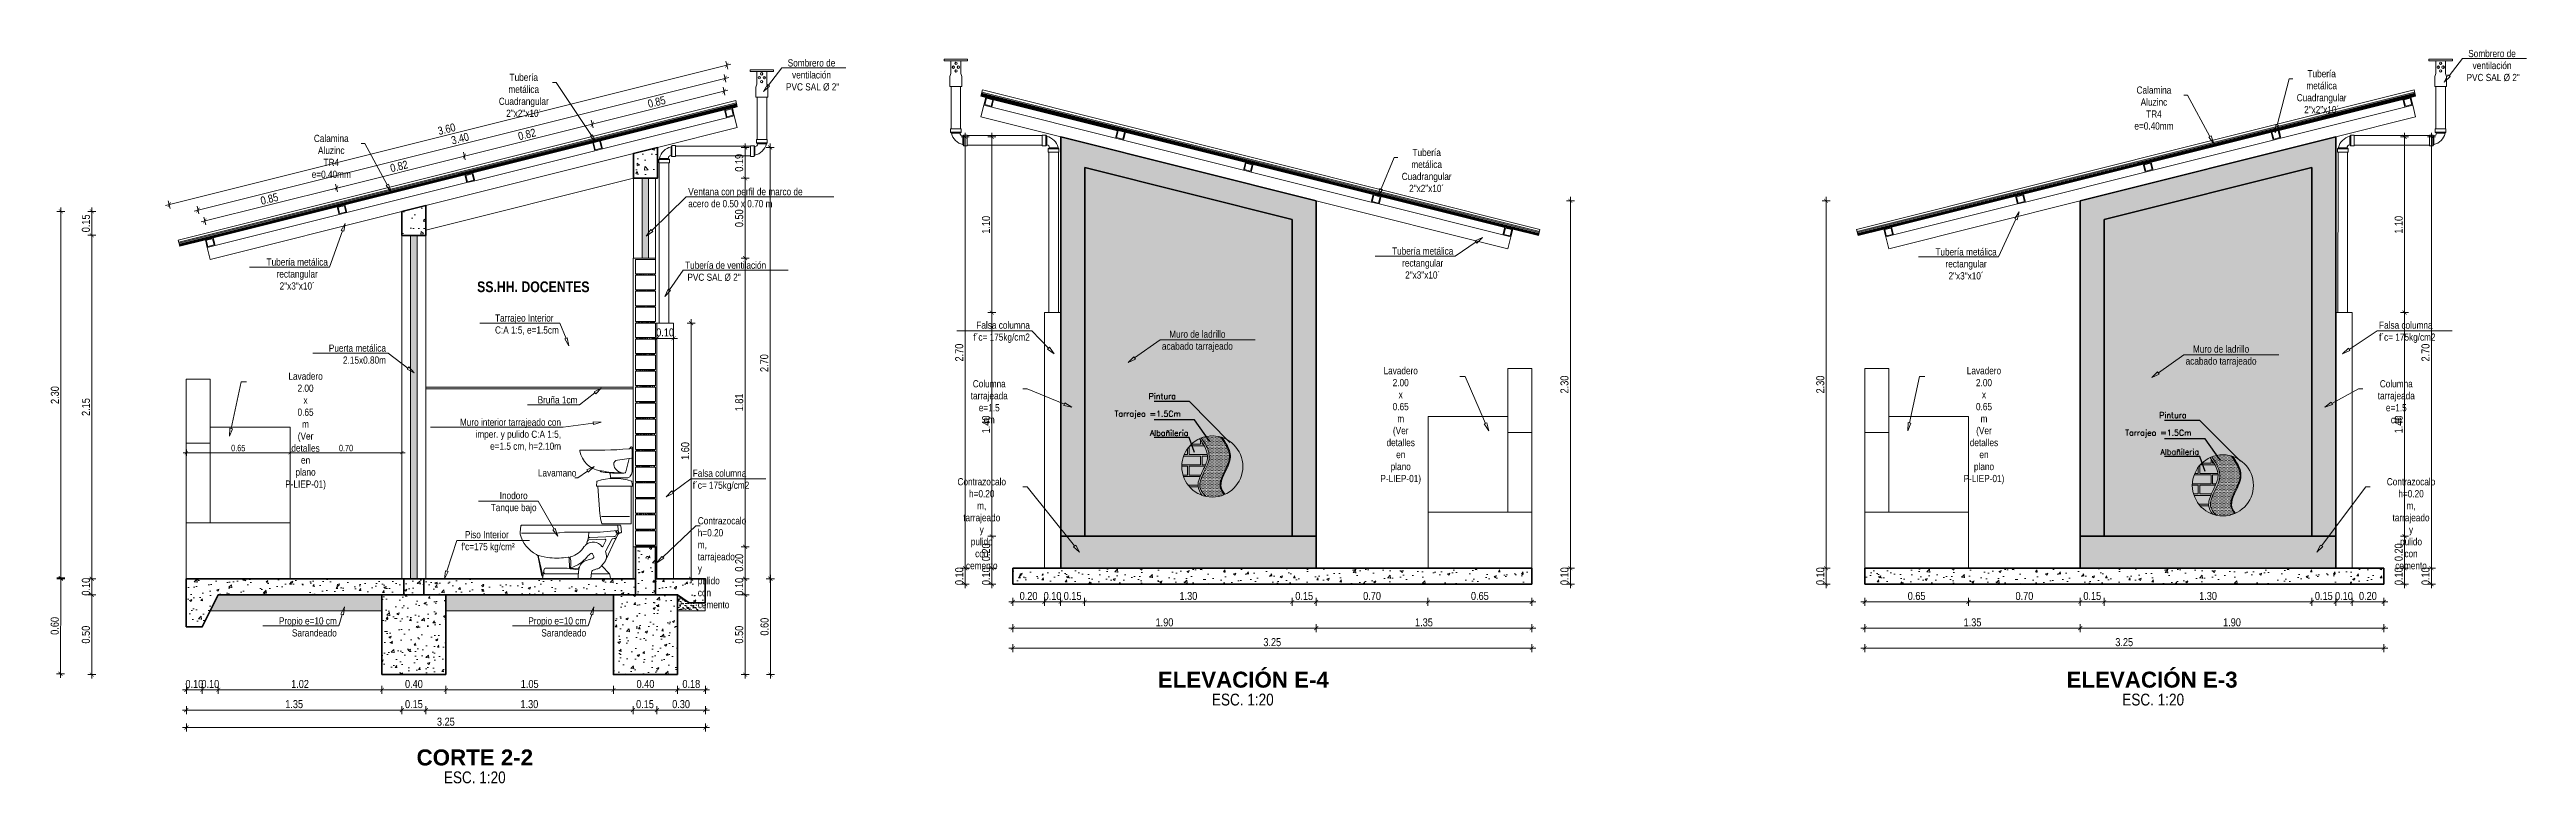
# Model space of a CAD drawing. Header units: metres. Extents: x 115.1 to 149.6, y 26.3 to 56.6.
# Drawn here: x 115.13 to 130.64, y 39.85 to 44.44 of the extents above; entities that cross this region are included whole.
import ezdxf
from ezdxf import colors
from ezdxf.entities.mleader import LeaderData, LeaderLine
from ezdxf.enums import TextEntityAlignment as Align
from ezdxf.math import Vec2, Vec3

# ---------------------------------------------------------------- set-up
doc = ezdxf.new("R2010")
doc.units = ezdxf.units.M
doc.layers.get('0').update_dxf_attribs({"color": 250})
doc.layers.get('Defpoints').update_dxf_attribs({"color": 30, "lineweight": 9})
for name, color, linetype, lineweight in [('-Accesorios PVC', 88, 'Continuous', 20), ('-Acero techos', 252, 'Continuous', 13), ('-Achurado', 251, 'Continuous', 5), ('-Acotado', 251, 'Continuous', 5), ('-Corte', 7, 'Continuous', 35), ('-Ladrillo', 34, 'Continuous', 9), ('-Textos', 7, 'Continuous', 20), ('-Vista', 148, 'Continuous', 9), ('CALAMINA', 10, 'Continuous', 30), ('COLUMNAS', 4, 'Continuous', 50), ('FIC-2ES_CONCRETO 210', 251, 'Continuous', 30), ('FIC-2ES_VEREDA', 253, 'Continuous', 5), ('MARCO 02', 32, 'Continuous', 5), ('pluma 1', 1, 'Continuous', 9), ('sanitarios', 134, 'Continuous', 15), ('TUBERIA', 104, 'Continuous', 15), ('viga', 133, 'Continuous', 30)]:
    doc.layers.add(name, color=color, linetype=linetype, lineweight=lineweight)
doc.layers.add('A_50_CotasExter', color=253, linetype='Continuous')
doc.layers.add('G-TEXTOS-TITULOS', color=174, linetype='Continuous')
doc.styles.add('-Arial Narrow', font='ARIALN.TTF')
doc.styles.add('25-TITULO', font='arialbd.ttf', dxfattribs={"height": 0.1})
doc.dimstyles.new('Esc 1_20n', dxfattribs={"dimscale": 0.02, "dimtxt": 2, "dimasz": 1, "dimexe": 1, "dimexo": 1, "dimgap": 0.45, "dimtad": 1, "dimtoh": 1, "dimzin": 3, "dimdsep": 46, "dimtxsty": '-Arial Narrow', "dimblk": 'ARCHTICK', "dimcen": 1, "dimdle": 1, "dimclrd": 252, "dimclre": 252, "dimclrt": 252, "dimadec": 0, "dimazin": 0, "dimtfac": 1, "dimtix": 1, "dimtmove": 1, "dimatfit": 2, "dimldrblk": 'ARCHTICK', "dimfxl": 1, "dimfxlon": 1, "dimtolj": 2, "dimlwd": 5, "dimlwe": 5, "dimarcsym": 0})
pattern_1 = [(37.5, (-7.339487, -27.399911), (-0.0008000156, 0.024470662), [0, -0.019304, 0, -0.02159, 0, -0.0206375]), (7.5, (-7.339487, -27.39991), (0.022476164, 0.035841255), [0, -0.010414, 0, -0.017399, 0, -0.0066675]), (327.5, (-7.355108, -27.399911), (0.0395496185, 7.18592e-05), [0, -0.00635, 0, -0.02286, 0, -0.029845]), (317.5, (-7.35511, -27.39991), (0.038177823, 0.011146466), [0, -0.003175, 0, -0.014986, 0, -0.017145])]

msp = doc.modelspace()

# ---------------------------------------------------------------- texts
at = {"layer": '-Acotado', "color": 7, "insert": (118.7846, 42.9884), "char_height": 0.067028, "width": 1.249856, "attachment_point": 3, "style": '-Arial Narrow'}
msp.add_mtext('\\pxqc;{\\fArial Narrow|b1|i0|c0|p34;SS.HH. DOCENTES}', dxfattribs=at)
at = {"layer": '-Textos', "style": '-Arial Narrow'}
for p in [(122.6027, 40.3706), (128.3036, 40.3706), (117.7932, 39.8836)]:
    msp.add_text('ESC. 1:20', height=0.07408, dxfattribs=at).set_placement(p, align=Align.MIDDLE_CENTER)
at = {"layer": 'G-TEXTOS-TITULOS', "color": 219, "true_color": 0x642165, "style": '25-TITULO'}
for s, p in [('ELEVACIÓN E-4', (122.606, 40.4953)), ('ELEVACIÓN E-3', (128.2965, 40.4953)), ('CORTE 2-2', (117.7935, 40.0083))]:
    msp.add_text(s, height=0.1, dxfattribs=at).set_placement(p, align=Align.MIDDLE_CENTER)
at = {"layer": 'viga', "lineweight": 25, "char_height": 0.035948, "width": 0.667347, "attachment_point": 1}
for s, insert in [('\\A1;{\\Fromant|c0;Pintura }', (122.0131, 42.2875)), ('\\A1;{\\Fromant|c0;Tarrajeo =1.5Cm}', (121.7991, 42.1777)), ('\\A1;{\\Fromant|c0;Albañileria}', (122.0204, 42.0576)), ('\\A1;{\\Fromant|c0;Tarrajeo =1.5Cm}', (128.1276, 42.0591)), ('\\A1;{\\Fromant|c0;Pintura }', (128.3416, 42.1689)), ('\\A1;{\\Fromant|c0;Albañileria}', (128.3489, 41.939))]:
    msp.add_mtext(s, dxfattribs=dict(at, insert=insert))

# ---------------------------------------------------------------- blocks, each defined once
blk = doc.blocks.new('fhgfh')
at = {"layer": 'TUBERIA', "color": 152}
for p, q in [((348.798, 607.491), (348.798, 607.599)), ((348.798, 607.599), (348.833, 607.599)), ((348.842, 607.589), (348.833, 607.599)), ((348.833, 607.599), (348.833, 607.491)), ((348.833, 607.491), (348.842, 607.504)), ((348.842, 607.504), (348.842, 607.591)), ((348.842, 607.591), (348.842, 607.504)), ((348.842, 607.504), (348.842, 607.591)), ((348.842, 607.591), (348.842, 607.504)), ((348.842, 607.504), (348.842, 607.591)), ((348.858, 607.629), (348.858, 607.663)), ((348.858, 607.663), (348.965, 607.663)), ((348.965, 607.629), (348.858, 607.629)), ((348.858, 607.629), (348.87, 607.619)), ((348.957, 607.619), (348.87, 607.619)), ((348.87, 607.619), (348.957, 607.619)), ((348.955, 607.619), (348.965, 607.629)), ((348.957, 607.617), (348.957, 607.619)), ((348.965, 607.663), (348.965, 607.629)), ((348.833, 607.491), (348.798, 607.491))]:
    blk.add_line(p, q, dxfattribs=at)
blk.add_lwpolyline([(348.87, 607.619, -0.3937), (348.844, 607.591), (348.842, 607.591)], format="xyb", dxfattribs=at)
blk.add_arc((348.806, 607.656), 0.156, 283.4014, 345.5717, dxfattribs=at)
blk = doc.blocks.new('Sombrero de Ventilacion')
at = {"layer": '-Accesorios PVC', "ltscale": 0.009}
for points in [[(-0.105, 0.244), (0.105, 0.244), (0.105, 0.23), (-0.105, 0.23)], [(0.053, 0.089), (0.053, 0), (-0.053, 0), (-0.053, 0.089), (-0.044, 0.116), (-0.044, 0.23), (0.044, 0.23), (0.044, 0.116)]]:
    blk.add_lwpolyline(points, close=True, dxfattribs=at)
for centre in [(-0.022, 0.173), (0.001, 0.208), (0.001, 0.139), (0.022, 0.173)]:
    blk.add_circle(centre, 0.0109, dxfattribs=at)
for centre in [(-0.018, 0.173), (0.005, 0.208), (0.005, 0.139), (0.025, 0.173)]:
    blk.add_arc(centre, 0.0115, 108.8693, 251.1307, dxfattribs=at)
blk = doc.blocks.new('_ArchTick')
at = {"color": 0, "linetype": 'ByBlock', "const_width": 0.15}
blk.add_lwpolyline([(-0.5, -0.5), (0.5, 0.5)], dxfattribs=at)
blk = doc.blocks.new('*D94')
at = {"layer": 'A_50_CotasExter', "color": 252, "lineweight": 5, "transparency": 16777216}
for p, q in [((124.629, 41.193), (124.679, 41.193)), ((124.654, 41.193), (124.654, 41.218)), ((124.654, 41.093), (124.654, 41.193)), ((124.629, 41.093), (124.679, 41.093)), ((124.654, 41.093), (124.654, 41.068))]:
    blk.add_line(p, q, dxfattribs=at)
at = {"layer": 'Defpoints', "color": 0, "transparency": 16777216}
for p in [(124.471, 41.193), (124.654, 41.193), (123.395, 41.093)]:
    blk.add_point(p, dxfattribs=at)
at = {"layer": 'A_50_CotasExter', "color": 252, "lineweight": 5, "transparency": 16777216, "xscale": 0.025, "yscale": 0.025, "zscale": 0.025}
for p, rotation in [((124.654, 41.193), 270), ((124.654, 41.093), 90)]:
    blk.add_blockref('_ArchTick', p, dxfattribs=dict(at, rotation=rotation))
at = {"layer": 'A_50_CotasExter', "color": 252, "transparency": 16777216, "insert": (124.617, 41.143), "char_height": 0.05, "attachment_point": 5, "rotation": 90, "style": '-Arial Narrow'}
blk.add_mtext('\\A2;0.10', dxfattribs=at)
blk = doc.blocks.new('*D95')
at = {"layer": 'A_50_CotasExter', "color": 252, "lineweight": 5, "transparency": 16777216}
for p, q in [((124.629, 43.493), (124.679, 43.493)), ((124.654, 41.168), (124.654, 43.518)), ((124.629, 41.193), (124.679, 41.193))]:
    blk.add_line(p, q, dxfattribs=at)
at = {"layer": 'Defpoints', "color": 0, "transparency": 16777216}
for p in [(123.212, 43.493), (124.654, 43.493), (124.471, 41.193)]:
    blk.add_point(p, dxfattribs=at)
at = {"layer": 'A_50_CotasExter', "color": 252, "lineweight": 5, "transparency": 16777216, "xscale": 0.025, "yscale": 0.025, "zscale": 0.025}
for p, rotation in [((124.654, 43.493), 90), ((124.654, 41.193), 270)]:
    blk.add_blockref('_ArchTick', p, dxfattribs=dict(at, rotation=rotation))
at = {"layer": 'A_50_CotasExter', "color": 252, "transparency": 16777216, "insert": (124.617, 42.343), "char_height": 0.05, "attachment_point": 5, "rotation": 90, "style": '-Arial Narrow'}
blk.add_mtext('\\A2;2.30', dxfattribs=at)
blk = doc.blocks.new('_ClosedBlank')
at = {"color": 0, "linetype": 'ByBlock', "lineweight": -2}
for p, q in [((-1, 0.17), (0, 0)), ((-1, 0.17), (-1, -0.17)), ((0, 0), (-1, -0.17))]:
    blk.add_line(p, q, dxfattribs=at)
blk = doc.blocks.new('*D98')
at = {"layer": 'A_50_CotasExter', "color": 252, "lineweight": 5, "transparency": 16777216}
for p, q in [((121.36, 40.982), (121.335, 40.982)), ((121.36, 41.007), (121.36, 40.957)), ((121.36, 40.982), (121.462, 40.982)), ((121.462, 41.007), (121.462, 40.957)), ((121.462, 40.982), (121.487, 40.982))]:
    blk.add_line(p, q, dxfattribs=at)
at = {"layer": 'Defpoints', "color": 0, "transparency": 16777216}
for p in [(121.462, 41.193), (121.36, 41.093), (121.462, 40.982)]:
    blk.add_point(p, dxfattribs=at)
at = {"layer": 'A_50_CotasExter', "color": 252, "lineweight": 5, "transparency": 16777216, "xscale": 0.025, "yscale": 0.025, "zscale": 0.025}
for p, rotation in [((121.36, 40.982), 359.9999999999918), ((121.462, 40.982), 179.9999999999919)]:
    blk.add_blockref('_ArchTick', p, dxfattribs=dict(at, rotation=rotation))
at = {"layer": 'A_50_CotasExter', "color": 252, "transparency": 16777216, "insert": (121.411, 41.019), "char_height": 0.05, "attachment_point": 5, "style": '-Arial Narrow'}
blk.add_mtext('\\A2;0.10', dxfattribs=at)
blk = doc.blocks.new('*D99')
at = {"layer": 'A_50_CotasExter', "color": 252, "lineweight": 5, "transparency": 16777216}
for p, q in [((121.437, 40.982), (121.637, 40.982)), ((121.462, 41.007), (121.462, 40.957)), ((121.612, 41.007), (121.612, 40.957))]:
    blk.add_line(p, q, dxfattribs=at)
at = {"layer": 'Defpoints', "color": 0, "transparency": 16777216}
for p in [(121.612, 41.393), (121.462, 41.193), (121.612, 40.982)]:
    blk.add_point(p, dxfattribs=at)
at = {"layer": 'A_50_CotasExter', "color": 252, "lineweight": 5, "transparency": 16777216, "xscale": 0.025, "yscale": 0.025, "zscale": 0.025}
for p, rotation in [((121.462, 40.982), 179.9999999999919), ((121.612, 40.982), 359.9999999999918)]:
    blk.add_blockref('_ArchTick', p, dxfattribs=dict(at, rotation=rotation))
at = {"layer": 'A_50_CotasExter', "color": 252, "transparency": 16777216, "insert": (121.537, 41.019), "char_height": 0.05, "attachment_point": 5, "style": '-Arial Narrow'}
blk.add_mtext('\\A2;0.15', dxfattribs=at)
blk = doc.blocks.new('*D100')
at = {"layer": 'A_50_CotasExter', "color": 252, "lineweight": 5, "transparency": 16777216}
for p, q in [((121.587, 40.982), (122.937, 40.982)), ((121.612, 41.007), (121.612, 40.957)), ((122.912, 41.007), (122.912, 40.957))]:
    blk.add_line(p, q, dxfattribs=at)
at = {"layer": 'Defpoints', "color": 0, "transparency": 16777216}
for p in [(121.612, 41.393), (122.912, 41.393), (122.912, 40.982)]:
    blk.add_point(p, dxfattribs=at)
at = {"layer": 'A_50_CotasExter', "color": 252, "lineweight": 5, "transparency": 16777216, "xscale": 0.025, "yscale": 0.025, "zscale": 0.025}
for p, rotation in [((121.612, 40.982), 179.9999999999919), ((122.912, 40.982), 359.9999999999918)]:
    blk.add_blockref('_ArchTick', p, dxfattribs=dict(at, rotation=rotation))
at = {"layer": 'A_50_CotasExter', "color": 252, "transparency": 16777216, "insert": (122.262, 41.019), "char_height": 0.05, "attachment_point": 5, "style": '-Arial Narrow'}
blk.add_mtext('\\A2;1.30', dxfattribs=at)
blk = doc.blocks.new('*D101')
at = {"layer": 'A_50_CotasExter', "color": 252, "lineweight": 5, "transparency": 16777216}
for p, q in [((122.887, 40.982), (123.087, 40.982)), ((122.912, 41.007), (122.912, 40.957)), ((123.062, 41.007), (123.062, 40.957))]:
    blk.add_line(p, q, dxfattribs=at)
at = {"layer": 'Defpoints', "color": 0, "transparency": 16777216}
for p in [(122.912, 41.393), (123.062, 41.393), (123.062, 40.982)]:
    blk.add_point(p, dxfattribs=at)
at = {"layer": 'A_50_CotasExter', "color": 252, "lineweight": 5, "transparency": 16777216, "xscale": 0.025, "yscale": 0.025, "zscale": 0.025}
for p, rotation in [((122.912, 40.982), 179.9999999999919), ((123.062, 40.982), 359.9999999999918)]:
    blk.add_blockref('_ArchTick', p, dxfattribs=dict(at, rotation=rotation))
at = {"layer": 'A_50_CotasExter', "color": 252, "transparency": 16777216, "insert": (122.987, 41.019), "char_height": 0.05, "attachment_point": 5, "style": '-Arial Narrow'}
blk.add_mtext('\\A2;0.15', dxfattribs=at)
blk = doc.blocks.new('*D102')
at = {"layer": 'A_50_CotasExter', "color": 252, "lineweight": 5, "transparency": 16777216}
for p, q in [((121.137, 40.818), (123.087, 40.818)), ((121.162, 40.843), (121.162, 40.793)), ((123.062, 40.843), (123.062, 40.793))]:
    blk.add_line(p, q, dxfattribs=at)
at = {"layer": 'Defpoints', "color": 0, "transparency": 16777216}
for p in [(123.062, 41.193), (121.162, 41.093), (123.062, 40.818)]:
    blk.add_point(p, dxfattribs=at)
at = {"layer": 'A_50_CotasExter', "color": 252, "lineweight": 5, "transparency": 16777216, "xscale": 0.025, "yscale": 0.025, "zscale": 0.025}
for p, rotation in [((121.162, 40.818), 179.9999999999919), ((123.062, 40.818), 359.9999999999918)]:
    blk.add_blockref('_ArchTick', p, dxfattribs=dict(at, rotation=rotation))
at = {"layer": 'A_50_CotasExter', "color": 252, "transparency": 16777216, "insert": (122.112, 40.854), "char_height": 0.05, "attachment_point": 5, "style": '-Arial Narrow'}
blk.add_mtext('\\A2;1.90', dxfattribs=at)
blk = doc.blocks.new('*D103')
at = {"layer": 'A_50_CotasExter', "color": 252, "lineweight": 5, "transparency": 16777216}
for p, q in [((123.037, 40.818), (124.437, 40.818)), ((123.062, 40.843), (123.062, 40.793)), ((124.412, 40.843), (124.412, 40.793))]:
    blk.add_line(p, q, dxfattribs=at)
at = {"layer": 'Defpoints', "color": 0, "transparency": 16777216}
for p in [(123.062, 41.193), (124.412, 41.193), (124.412, 40.818)]:
    blk.add_point(p, dxfattribs=at)
at = {"layer": 'A_50_CotasExter', "color": 252, "lineweight": 5, "transparency": 16777216, "xscale": 0.025, "yscale": 0.025, "zscale": 0.025}
for p, rotation in [((123.062, 40.818), 179.9999999999919), ((124.412, 40.818), 359.9999999999918)]:
    blk.add_blockref('_ArchTick', p, dxfattribs=dict(at, rotation=rotation))
at = {"layer": 'A_50_CotasExter', "color": 252, "transparency": 16777216, "insert": (123.737, 40.854), "char_height": 0.05, "attachment_point": 5, "style": '-Arial Narrow'}
blk.add_mtext('\\A2;1.35', dxfattribs=at)
blk = doc.blocks.new('*D104')
at = {"layer": 'A_50_CotasExter', "color": 252, "lineweight": 5, "transparency": 16777216}
for p, q in [((121.137, 40.693), (124.437, 40.693)), ((121.162, 40.718), (121.162, 40.668)), ((124.412, 40.718), (124.412, 40.668))]:
    blk.add_line(p, q, dxfattribs=at)
at = {"layer": 'Defpoints', "color": 0, "transparency": 16777216}
for p in [(121.162, 41.093), (124.412, 41.093), (124.412, 40.693)]:
    blk.add_point(p, dxfattribs=at)
at = {"layer": 'A_50_CotasExter', "color": 252, "lineweight": 5, "transparency": 16777216, "xscale": 0.025, "yscale": 0.025, "zscale": 0.025, "rotation": 180}
blk.add_blockref('_ArchTick', (121.162, 40.693), dxfattribs=at)
at = {"layer": 'A_50_CotasExter', "color": 252, "lineweight": 5, "transparency": 16777216, "xscale": 0.025, "yscale": 0.025, "zscale": 0.025}
blk.add_blockref('_ArchTick', (124.412, 40.693), dxfattribs=at)
at = {"layer": 'A_50_CotasExter', "color": 252, "transparency": 16777216, "insert": (122.787, 40.73), "char_height": 0.05, "attachment_point": 5, "style": '-Arial Narrow'}
blk.add_mtext('\\A2;3.25', dxfattribs=at)
blk = doc.blocks.new('*D105')
at = {"layer": 'A_50_CotasExter', "color": 252, "lineweight": 5, "transparency": 16777216}
for p, q in [((121.056, 41.193), (121.006, 41.193)), ((121.031, 41.193), (121.031, 41.218)), ((121.031, 41.093), (121.031, 41.193)), ((121.056, 41.093), (121.006, 41.093)), ((121.031, 41.093), (121.031, 41.068))]:
    blk.add_line(p, q, dxfattribs=at)
at = {"layer": 'Defpoints', "color": 0, "transparency": 16777216}
for p in [(121.031, 41.193), (121.162, 41.193), (121.162, 41.093)]:
    blk.add_point(p, dxfattribs=at)
at = {"layer": 'A_50_CotasExter', "color": 252, "lineweight": 5, "transparency": 16777216, "xscale": 0.025, "yscale": 0.025, "zscale": 0.025}
for p, rotation in [((121.031, 41.193), 270), ((121.031, 41.093), 90)]:
    blk.add_blockref('_ArchTick', p, dxfattribs=dict(at, rotation=rotation))
at = {"layer": 'A_50_CotasExter', "color": 252, "transparency": 16777216, "insert": (120.995, 41.143), "char_height": 0.05, "attachment_point": 5, "rotation": 90, "style": '-Arial Narrow'}
blk.add_mtext('\\A2;0.10', dxfattribs=at)
blk = doc.blocks.new('*D106')
at = {"layer": 'A_50_CotasExter', "color": 252, "lineweight": 5, "transparency": 16777216}
for p, q in [((121.031, 41.168), (121.031, 41.418)), ((121.056, 41.393), (121.006, 41.393)), ((121.056, 41.193), (121.006, 41.193))]:
    blk.add_line(p, q, dxfattribs=at)
at = {"layer": 'Defpoints', "color": 0, "transparency": 16777216}
for p in [(121.031, 41.393), (121.462, 41.393), (121.162, 41.193)]:
    blk.add_point(p, dxfattribs=at)
at = {"layer": 'A_50_CotasExter', "color": 252, "lineweight": 5, "transparency": 16777216, "xscale": 0.025, "yscale": 0.025, "zscale": 0.025}
for p, rotation in [((121.031, 41.393), 90), ((121.031, 41.193), 270)]:
    blk.add_blockref('_ArchTick', p, dxfattribs=dict(at, rotation=rotation))
at = {"layer": 'A_50_CotasExter', "color": 252, "transparency": 16777216, "insert": (120.995, 41.293), "char_height": 0.05, "attachment_point": 5, "rotation": 90, "style": '-Arial Narrow'}
blk.add_mtext('\\A2;0.20', dxfattribs=at)
blk = doc.blocks.new('*D107')
at = {"layer": 'A_50_CotasExter', "color": 252, "lineweight": 5, "transparency": 16777216}
for p, q in [((121.031, 41.368), (121.031, 42.818)), ((121.056, 42.793), (121.006, 42.793)), ((121.056, 41.393), (121.006, 41.393))]:
    blk.add_line(p, q, dxfattribs=at)
at = {"layer": 'Defpoints', "color": 0, "transparency": 16777216}
for p in [(121.031, 42.793), (121.36, 42.793), (121.462, 41.393)]:
    blk.add_point(p, dxfattribs=at)
at = {"layer": 'A_50_CotasExter', "color": 252, "lineweight": 5, "transparency": 16777216, "xscale": 0.025, "yscale": 0.025, "zscale": 0.025}
for p, rotation in [((121.031, 42.793), 90), ((121.031, 41.393), 270)]:
    blk.add_blockref('_ArchTick', p, dxfattribs=dict(at, rotation=rotation))
at = {"layer": 'A_50_CotasExter', "color": 252, "transparency": 16777216, "insert": (120.995, 42.093), "char_height": 0.05, "attachment_point": 5, "rotation": 90, "style": '-Arial Narrow'}
blk.add_mtext('\\A2;1.40', dxfattribs=at)
blk = doc.blocks.new('*D108')
at = {"layer": 'A_50_CotasExter', "color": 252, "lineweight": 5, "transparency": 16777216}
for p, q in [((121.031, 42.768), (121.031, 43.918)), ((121.056, 43.893), (121.006, 43.893)), ((121.056, 42.793), (121.006, 42.793))]:
    blk.add_line(p, q, dxfattribs=at)
at = {"layer": 'Defpoints', "color": 0, "transparency": 16777216}
for p in [(121.031, 43.893), (121.462, 43.893), (121.36, 42.793)]:
    blk.add_point(p, dxfattribs=at)
at = {"layer": 'A_50_CotasExter', "color": 252, "lineweight": 5, "transparency": 16777216, "xscale": 0.025, "yscale": 0.025, "zscale": 0.025}
for p, rotation in [((121.031, 43.893), 90), ((121.031, 42.793), 270)]:
    blk.add_blockref('_ArchTick', p, dxfattribs=dict(at, rotation=rotation))
at = {"layer": 'A_50_CotasExter', "color": 252, "transparency": 16777216, "insert": (120.995, 43.343), "char_height": 0.05, "attachment_point": 5, "rotation": 90, "style": '-Arial Narrow'}
blk.add_mtext('\\A2;1.10', dxfattribs=at)
blk = doc.blocks.new('*D109')
at = {"layer": 'A_50_CotasExter', "color": 252, "lineweight": 5, "transparency": 16777216}
for p, q in [((120.889, 41.193), (120.839, 41.193)), ((120.864, 41.193), (120.864, 41.218)), ((120.864, 41.093), (120.864, 41.193)), ((120.889, 41.093), (120.839, 41.093)), ((120.864, 41.093), (120.864, 41.068))]:
    blk.add_line(p, q, dxfattribs=at)
at = {"layer": 'Defpoints', "color": 0, "transparency": 16777216}
for p in [(120.864, 41.193), (121.162, 41.193), (121.162, 41.093)]:
    blk.add_point(p, dxfattribs=at)
at = {"layer": 'A_50_CotasExter', "color": 252, "lineweight": 5, "transparency": 16777216, "xscale": 0.025, "yscale": 0.025, "zscale": 0.025}
for p, rotation in [((120.864, 41.193), 270), ((120.864, 41.093), 90)]:
    blk.add_blockref('_ArchTick', p, dxfattribs=dict(at, rotation=rotation))
at = {"layer": 'A_50_CotasExter', "color": 252, "transparency": 16777216, "insert": (120.827, 41.143), "char_height": 0.05, "attachment_point": 5, "rotation": 90, "style": '-Arial Narrow'}
blk.add_mtext('\\A2;0.10', dxfattribs=at)
blk = doc.blocks.new('*D110')
at = {"layer": 'A_50_CotasExter', "color": 252, "lineweight": 5, "transparency": 16777216}
for p, q in [((120.864, 41.168), (120.864, 43.918)), ((120.889, 43.893), (120.839, 43.893)), ((120.889, 41.193), (120.839, 41.193))]:
    blk.add_line(p, q, dxfattribs=at)
at = {"layer": 'Defpoints', "color": 0, "transparency": 16777216}
for p in [(120.864, 43.893), (121.462, 43.893), (121.162, 41.193)]:
    blk.add_point(p, dxfattribs=at)
at = {"layer": 'A_50_CotasExter', "color": 252, "lineweight": 5, "transparency": 16777216, "xscale": 0.025, "yscale": 0.025, "zscale": 0.025}
for p, rotation in [((120.864, 43.893), 90), ((120.864, 41.193), 270)]:
    blk.add_blockref('_ArchTick', p, dxfattribs=dict(at, rotation=rotation))
at = {"layer": 'A_50_CotasExter', "color": 252, "transparency": 16777216, "insert": (120.827, 42.543), "char_height": 0.05, "attachment_point": 5, "rotation": 90, "style": '-Arial Narrow'}
blk.add_mtext('\\A2;2.70', dxfattribs=at)
blk = doc.blocks.new('*D96')
at = {"layer": 'A_50_CotasExter', "color": 252, "lineweight": 5, "transparency": 16777216}
for p, q in [((126.28, 41.193), (126.23, 41.193)), ((126.255, 41.193), (126.255, 41.218)), ((126.255, 41.093), (126.255, 41.193)), ((126.28, 41.093), (126.23, 41.093)), ((126.255, 41.093), (126.255, 41.068))]:
    blk.add_line(p, q, dxfattribs=at)
at = {"layer": 'Defpoints', "color": 0, "transparency": 16777216}
for p in [(126.255, 41.193), (126.438, 41.193), (127.514, 41.093)]:
    blk.add_point(p, dxfattribs=at)
at = {"layer": 'A_50_CotasExter', "color": 252, "lineweight": 5, "transparency": 16777216, "xscale": 0.025, "yscale": 0.025, "zscale": 0.025}
for p, rotation in [((126.255, 41.193), 270), ((126.255, 41.093), 90)]:
    blk.add_blockref('_ArchTick', p, dxfattribs=dict(at, rotation=rotation))
at = {"layer": 'A_50_CotasExter', "color": 252, "transparency": 16777216, "insert": (126.219, 41.143), "char_height": 0.05, "attachment_point": 5, "rotation": 90, "style": '-Arial Narrow'}
blk.add_mtext('\\A2;0.10', dxfattribs=at)
blk = doc.blocks.new('*D97')
at = {"layer": 'A_50_CotasExter', "color": 252, "lineweight": 5, "transparency": 16777216}
for p, q in [((126.28, 43.493), (126.23, 43.493)), ((126.255, 41.168), (126.255, 43.518)), ((126.28, 41.193), (126.23, 41.193))]:
    blk.add_line(p, q, dxfattribs=at)
at = {"layer": 'Defpoints', "color": 0, "transparency": 16777216}
for p in [(126.255, 43.493), (127.697, 43.493), (126.438, 41.193)]:
    blk.add_point(p, dxfattribs=at)
at = {"layer": 'A_50_CotasExter', "color": 252, "lineweight": 5, "transparency": 16777216, "xscale": 0.025, "yscale": 0.025, "zscale": 0.025}
for p, rotation in [((126.255, 43.493), 90), ((126.255, 41.193), 270)]:
    blk.add_blockref('_ArchTick', p, dxfattribs=dict(at, rotation=rotation))
at = {"layer": 'A_50_CotasExter', "color": 252, "transparency": 16777216, "insert": (126.219, 42.343), "char_height": 0.05, "attachment_point": 5, "rotation": 90, "style": '-Arial Narrow'}
blk.add_mtext('\\A2;2.30', dxfattribs=at)
blk = doc.blocks.new('*D119')
at = {"layer": 'A_50_CotasExter', "color": 252, "lineweight": 5, "transparency": 16777216}
for p, q in [((129.447, 40.982), (129.422, 40.982)), ((129.447, 41.007), (129.447, 40.957)), ((129.55, 40.982), (129.447, 40.982)), ((129.55, 41.007), (129.55, 40.957)), ((129.55, 40.982), (129.575, 40.982))]:
    blk.add_line(p, q, dxfattribs=at)
at = {"layer": 'Defpoints', "color": 0, "transparency": 16777216}
for p in [(129.447, 41.193), (129.447, 40.982), (129.55, 41.093)]:
    blk.add_point(p, dxfattribs=at)
at = {"layer": 'A_50_CotasExter', "color": 252, "lineweight": 5, "transparency": 16777216, "xscale": 0.025, "yscale": 0.025, "zscale": 0.025}
blk.add_blockref('_ArchTick', (129.447, 40.982), dxfattribs=at)
at = {"layer": 'A_50_CotasExter', "color": 252, "lineweight": 5, "transparency": 16777216, "xscale": 0.025, "yscale": 0.025, "zscale": 0.025, "rotation": 180}
blk.add_blockref('_ArchTick', (129.55, 40.982), dxfattribs=at)
at = {"layer": 'A_50_CotasExter', "color": 252, "transparency": 16777216, "insert": (129.498, 41.019), "char_height": 0.05, "attachment_point": 5, "style": '-Arial Narrow'}
blk.add_mtext('\\A2;0.10', dxfattribs=at)
blk = doc.blocks.new('*D120')
at = {"layer": 'A_50_CotasExter', "color": 252, "lineweight": 5, "transparency": 16777216}
for p, q in [((129.472, 40.982), (129.272, 40.982)), ((129.297, 41.007), (129.297, 40.957)), ((129.447, 41.007), (129.447, 40.957))]:
    blk.add_line(p, q, dxfattribs=at)
at = {"layer": 'Defpoints', "color": 0, "transparency": 16777216}
for p in [(129.297, 41.393), (129.447, 41.193), (129.297, 40.982)]:
    blk.add_point(p, dxfattribs=at)
at = {"layer": 'A_50_CotasExter', "color": 252, "lineweight": 5, "transparency": 16777216, "xscale": 0.025, "yscale": 0.025, "zscale": 0.025, "rotation": 180}
blk.add_blockref('_ArchTick', (129.297, 40.982), dxfattribs=at)
at = {"layer": 'A_50_CotasExter', "color": 252, "lineweight": 5, "transparency": 16777216, "xscale": 0.025, "yscale": 0.025, "zscale": 0.025}
blk.add_blockref('_ArchTick', (129.447, 40.982), dxfattribs=at)
at = {"layer": 'A_50_CotasExter', "color": 252, "transparency": 16777216, "insert": (129.372, 41.019), "char_height": 0.05, "attachment_point": 5, "style": '-Arial Narrow'}
blk.add_mtext('\\A2;0.15', dxfattribs=at)
blk = doc.blocks.new('*D121')
at = {"layer": 'A_50_CotasExter', "color": 252, "lineweight": 5, "transparency": 16777216}
for p, q in [((129.322, 40.982), (127.972, 40.982)), ((127.997, 41.007), (127.997, 40.957)), ((129.297, 41.007), (129.297, 40.957))]:
    blk.add_line(p, q, dxfattribs=at)
at = {"layer": 'Defpoints', "color": 0, "transparency": 16777216}
for p in [(127.997, 41.393), (129.297, 41.393), (127.997, 40.982)]:
    blk.add_point(p, dxfattribs=at)
at = {"layer": 'A_50_CotasExter', "color": 252, "lineweight": 5, "transparency": 16777216, "xscale": 0.025, "yscale": 0.025, "zscale": 0.025, "rotation": 180}
blk.add_blockref('_ArchTick', (127.997, 40.982), dxfattribs=at)
at = {"layer": 'A_50_CotasExter', "color": 252, "lineweight": 5, "transparency": 16777216, "xscale": 0.025, "yscale": 0.025, "zscale": 0.025}
blk.add_blockref('_ArchTick', (129.297, 40.982), dxfattribs=at)
at = {"layer": 'A_50_CotasExter', "color": 252, "transparency": 16777216, "insert": (128.647, 41.019), "char_height": 0.05, "attachment_point": 5, "style": '-Arial Narrow'}
blk.add_mtext('\\A2;1.30', dxfattribs=at)
blk = doc.blocks.new('*D122')
at = {"layer": 'A_50_CotasExter', "color": 252, "lineweight": 5, "transparency": 16777216}
for p, q in [((128.022, 40.982), (127.822, 40.982)), ((127.847, 41.007), (127.847, 40.957)), ((127.997, 41.007), (127.997, 40.957))]:
    blk.add_line(p, q, dxfattribs=at)
at = {"layer": 'Defpoints', "color": 0, "transparency": 16777216}
for p in [(127.847, 41.393), (127.997, 41.393), (127.847, 40.982)]:
    blk.add_point(p, dxfattribs=at)
at = {"layer": 'A_50_CotasExter', "color": 252, "lineweight": 5, "transparency": 16777216, "xscale": 0.025, "yscale": 0.025, "zscale": 0.025, "rotation": 180}
blk.add_blockref('_ArchTick', (127.847, 40.982), dxfattribs=at)
at = {"layer": 'A_50_CotasExter', "color": 252, "lineweight": 5, "transparency": 16777216, "xscale": 0.025, "yscale": 0.025, "zscale": 0.025}
blk.add_blockref('_ArchTick', (127.997, 40.982), dxfattribs=at)
at = {"layer": 'A_50_CotasExter', "color": 252, "transparency": 16777216, "insert": (127.922, 41.019), "char_height": 0.05, "attachment_point": 5, "style": '-Arial Narrow'}
blk.add_mtext('\\A2;0.15', dxfattribs=at)
blk = doc.blocks.new('*D123')
at = {"layer": 'A_50_CotasExter', "color": 252, "lineweight": 5, "transparency": 16777216}
for p, q in [((127.872, 40.982), (127.122, 40.982)), ((127.147, 41.007), (127.147, 40.957)), ((127.847, 41.007), (127.847, 40.957))]:
    blk.add_line(p, q, dxfattribs=at)
at = {"layer": 'Defpoints', "color": 0, "transparency": 16777216}
for p in [(127.147, 41.543), (127.847, 41.393), (127.147, 40.982)]:
    blk.add_point(p, dxfattribs=at)
at = {"layer": 'A_50_CotasExter', "color": 252, "lineweight": 5, "transparency": 16777216, "xscale": 0.025, "yscale": 0.025, "zscale": 0.025, "rotation": 180}
blk.add_blockref('_ArchTick', (127.147, 40.982), dxfattribs=at)
at = {"layer": 'A_50_CotasExter', "color": 252, "lineweight": 5, "transparency": 16777216, "xscale": 0.025, "yscale": 0.025, "zscale": 0.025}
blk.add_blockref('_ArchTick', (127.847, 40.982), dxfattribs=at)
at = {"layer": 'A_50_CotasExter', "color": 252, "transparency": 16777216, "insert": (127.497, 41.019), "char_height": 0.05, "attachment_point": 5, "style": '-Arial Narrow'}
blk.add_mtext('\\A2;0.70', dxfattribs=at)
blk = doc.blocks.new('*D124')
at = {"layer": 'A_50_CotasExter', "color": 252, "lineweight": 5, "transparency": 16777216}
for p, q in [((127.172, 40.982), (126.472, 40.982)), ((126.497, 41.007), (126.497, 40.957)), ((127.147, 41.007), (127.147, 40.957))]:
    blk.add_line(p, q, dxfattribs=at)
at = {"layer": 'Defpoints', "color": 0, "transparency": 16777216}
for p in [(127.147, 41.543), (126.497, 41.193), (126.497, 40.982)]:
    blk.add_point(p, dxfattribs=at)
at = {"layer": 'A_50_CotasExter', "color": 252, "lineweight": 5, "transparency": 16777216, "xscale": 0.025, "yscale": 0.025, "zscale": 0.025, "rotation": 180}
blk.add_blockref('_ArchTick', (126.497, 40.982), dxfattribs=at)
at = {"layer": 'A_50_CotasExter', "color": 252, "lineweight": 5, "transparency": 16777216, "xscale": 0.025, "yscale": 0.025, "zscale": 0.025}
blk.add_blockref('_ArchTick', (127.147, 40.982), dxfattribs=at)
at = {"layer": 'A_50_CotasExter', "color": 252, "transparency": 16777216, "insert": (126.822, 41.019), "char_height": 0.05, "attachment_point": 5, "style": '-Arial Narrow'}
blk.add_mtext('\\A2;0.65', dxfattribs=at)
blk = doc.blocks.new('*D125')
at = {"layer": 'A_50_CotasExter', "color": 252, "lineweight": 5, "transparency": 16777216}
for p, q in [((129.772, 40.818), (127.822, 40.818)), ((127.847, 40.843), (127.847, 40.793)), ((129.747, 40.843), (129.747, 40.793))]:
    blk.add_line(p, q, dxfattribs=at)
at = {"layer": 'Defpoints', "color": 0, "transparency": 16777216}
for p in [(127.847, 41.193), (129.747, 41.093), (127.847, 40.818)]:
    blk.add_point(p, dxfattribs=at)
at = {"layer": 'A_50_CotasExter', "color": 252, "lineweight": 5, "transparency": 16777216, "xscale": 0.025, "yscale": 0.025, "zscale": 0.025, "rotation": 180}
blk.add_blockref('_ArchTick', (127.847, 40.818), dxfattribs=at)
at = {"layer": 'A_50_CotasExter', "color": 252, "lineweight": 5, "transparency": 16777216, "xscale": 0.025, "yscale": 0.025, "zscale": 0.025}
blk.add_blockref('_ArchTick', (129.747, 40.818), dxfattribs=at)
at = {"layer": 'A_50_CotasExter', "color": 252, "transparency": 16777216, "insert": (128.797, 40.854), "char_height": 0.05, "attachment_point": 5, "style": '-Arial Narrow'}
blk.add_mtext('\\A2;1.90', dxfattribs=at)
blk = doc.blocks.new('*D126')
at = {"layer": 'A_50_CotasExter', "color": 252, "lineweight": 5, "transparency": 16777216}
for p, q in [((127.872, 40.818), (126.472, 40.818)), ((126.497, 40.843), (126.497, 40.793)), ((127.847, 40.843), (127.847, 40.793))]:
    blk.add_line(p, q, dxfattribs=at)
at = {"layer": 'Defpoints', "color": 0, "transparency": 16777216}
for p in [(126.497, 41.193), (127.847, 41.193), (126.497, 40.818)]:
    blk.add_point(p, dxfattribs=at)
at = {"layer": 'A_50_CotasExter', "color": 252, "lineweight": 5, "transparency": 16777216, "xscale": 0.025, "yscale": 0.025, "zscale": 0.025, "rotation": 180}
blk.add_blockref('_ArchTick', (126.497, 40.818), dxfattribs=at)
at = {"layer": 'A_50_CotasExter', "color": 252, "lineweight": 5, "transparency": 16777216, "xscale": 0.025, "yscale": 0.025, "zscale": 0.025}
blk.add_blockref('_ArchTick', (127.847, 40.818), dxfattribs=at)
at = {"layer": 'A_50_CotasExter', "color": 252, "transparency": 16777216, "insert": (127.172, 40.854), "char_height": 0.05, "attachment_point": 5, "style": '-Arial Narrow'}
blk.add_mtext('\\A2;1.35', dxfattribs=at)
blk = doc.blocks.new('*D127')
at = {"layer": 'A_50_CotasExter', "color": 252, "lineweight": 5, "transparency": 16777216}
for p, q in [((129.772, 40.693), (126.472, 40.693)), ((126.497, 40.718), (126.497, 40.668)), ((129.747, 40.718), (129.747, 40.668))]:
    blk.add_line(p, q, dxfattribs=at)
at = {"layer": 'Defpoints', "color": 0, "transparency": 16777216}
for p in [(126.497, 41.093), (129.747, 41.093), (126.497, 40.693)]:
    blk.add_point(p, dxfattribs=at)
at = {"layer": 'A_50_CotasExter', "color": 252, "lineweight": 5, "transparency": 16777216, "xscale": 0.025, "yscale": 0.025, "zscale": 0.025}
for p, rotation in [((126.497, 40.693), 179.9999999999976), ((129.747, 40.693), 359.9999999999977)]:
    blk.add_blockref('_ArchTick', p, dxfattribs=dict(at, rotation=rotation))
at = {"layer": 'A_50_CotasExter', "color": 252, "transparency": 16777216, "insert": (128.122, 40.73), "char_height": 0.05, "attachment_point": 5, "style": '-Arial Narrow'}
blk.add_mtext('\\A2;3.25', dxfattribs=at)
blk = doc.blocks.new('*D111')
at = {"layer": 'A_50_CotasExter', "color": 252, "lineweight": 5, "transparency": 16777216}
for p, q in [((129.853, 41.193), (129.903, 41.193)), ((129.878, 41.193), (129.878, 41.218)), ((129.878, 41.093), (129.878, 41.193)), ((129.853, 41.093), (129.903, 41.093)), ((129.878, 41.093), (129.878, 41.068))]:
    blk.add_line(p, q, dxfattribs=at)
at = {"layer": 'Defpoints', "color": 0, "transparency": 16777216}
for p in [(129.747, 41.193), (129.878, 41.193), (129.747, 41.093)]:
    blk.add_point(p, dxfattribs=at)
at = {"layer": 'A_50_CotasExter', "color": 252, "lineweight": 5, "transparency": 16777216, "xscale": 0.025, "yscale": 0.025, "zscale": 0.025}
for p, rotation in [((129.878, 41.193), 270), ((129.878, 41.093), 90)]:
    blk.add_blockref('_ArchTick', p, dxfattribs=dict(at, rotation=rotation))
at = {"layer": 'A_50_CotasExter', "color": 252, "transparency": 16777216, "insert": (129.841, 41.143), "char_height": 0.05, "attachment_point": 5, "rotation": 90, "style": '-Arial Narrow'}
blk.add_mtext('\\A2;0.10', dxfattribs=at)
blk = doc.blocks.new('*D112')
at = {"layer": 'A_50_CotasExter', "color": 252, "lineweight": 5, "transparency": 16777216}
for p, q in [((129.878, 41.168), (129.878, 41.418)), ((129.853, 41.393), (129.903, 41.393)), ((129.853, 41.193), (129.903, 41.193))]:
    blk.add_line(p, q, dxfattribs=at)
at = {"layer": 'Defpoints', "color": 0, "transparency": 16777216}
for p in [(129.447, 41.393), (129.878, 41.393), (129.747, 41.193)]:
    blk.add_point(p, dxfattribs=at)
at = {"layer": 'A_50_CotasExter', "color": 252, "lineweight": 5, "transparency": 16777216, "xscale": 0.025, "yscale": 0.025, "zscale": 0.025}
for p, rotation in [((129.878, 41.393), 90), ((129.878, 41.193), 270)]:
    blk.add_blockref('_ArchTick', p, dxfattribs=dict(at, rotation=rotation))
at = {"layer": 'A_50_CotasExter', "color": 252, "transparency": 16777216, "insert": (129.841, 41.293), "char_height": 0.05, "attachment_point": 5, "rotation": 90, "style": '-Arial Narrow'}
blk.add_mtext('\\A2;0.20', dxfattribs=at)
blk = doc.blocks.new('*D113')
at = {"layer": 'A_50_CotasExter', "color": 252, "lineweight": 5, "transparency": 16777216}
for p, q in [((129.878, 41.368), (129.878, 42.818)), ((129.853, 42.793), (129.903, 42.793)), ((129.853, 41.393), (129.903, 41.393))]:
    blk.add_line(p, q, dxfattribs=at)
at = {"layer": 'Defpoints', "color": 0, "transparency": 16777216}
for p in [(129.55, 42.793), (129.878, 42.793), (129.447, 41.393)]:
    blk.add_point(p, dxfattribs=at)
at = {"layer": 'A_50_CotasExter', "color": 252, "lineweight": 5, "transparency": 16777216, "xscale": 0.025, "yscale": 0.025, "zscale": 0.025}
for p, rotation in [((129.878, 42.793), 90), ((129.878, 41.393), 270)]:
    blk.add_blockref('_ArchTick', p, dxfattribs=dict(at, rotation=rotation))
at = {"layer": 'A_50_CotasExter', "color": 252, "transparency": 16777216, "insert": (129.841, 42.093), "char_height": 0.05, "attachment_point": 5, "rotation": 90, "style": '-Arial Narrow'}
blk.add_mtext('\\A2;1.40', dxfattribs=at)
blk = doc.blocks.new('*D114')
at = {"layer": 'A_50_CotasExter', "color": 252, "lineweight": 5, "transparency": 16777216}
for p, q in [((129.878, 42.768), (129.878, 43.918)), ((129.853, 43.893), (129.903, 43.893)), ((129.853, 42.793), (129.903, 42.793))]:
    blk.add_line(p, q, dxfattribs=at)
at = {"layer": 'Defpoints', "color": 0, "transparency": 16777216}
for p in [(129.447, 43.893), (129.878, 43.893), (129.55, 42.793)]:
    blk.add_point(p, dxfattribs=at)
at = {"layer": 'A_50_CotasExter', "color": 252, "lineweight": 5, "transparency": 16777216, "xscale": 0.025, "yscale": 0.025, "zscale": 0.025}
for p, rotation in [((129.878, 43.893), 90), ((129.878, 42.793), 270)]:
    blk.add_blockref('_ArchTick', p, dxfattribs=dict(at, rotation=rotation))
at = {"layer": 'A_50_CotasExter', "color": 252, "transparency": 16777216, "insert": (129.841, 43.343), "char_height": 0.05, "attachment_point": 5, "rotation": 90, "style": '-Arial Narrow'}
blk.add_mtext('\\A2;1.10', dxfattribs=at)
blk = doc.blocks.new('*D115')
at = {"layer": 'A_50_CotasExter', "color": 252, "lineweight": 5, "transparency": 16777216}
for p, q in [((130.021, 41.193), (130.071, 41.193)), ((130.046, 41.193), (130.046, 41.218)), ((130.046, 41.093), (130.046, 41.193)), ((130.021, 41.093), (130.071, 41.093)), ((130.046, 41.093), (130.046, 41.068))]:
    blk.add_line(p, q, dxfattribs=at)
at = {"layer": 'Defpoints', "color": 0, "transparency": 16777216}
for p in [(129.747, 41.193), (130.046, 41.193), (129.747, 41.093)]:
    blk.add_point(p, dxfattribs=at)
at = {"layer": 'A_50_CotasExter', "color": 252, "lineweight": 5, "transparency": 16777216, "xscale": 0.025, "yscale": 0.025, "zscale": 0.025}
for p, rotation in [((130.046, 41.193), 270), ((130.046, 41.093), 90)]:
    blk.add_blockref('_ArchTick', p, dxfattribs=dict(at, rotation=rotation))
at = {"layer": 'A_50_CotasExter', "color": 252, "transparency": 16777216, "insert": (130.009, 41.143), "char_height": 0.05, "attachment_point": 5, "rotation": 90, "style": '-Arial Narrow'}
blk.add_mtext('\\A2;0.10', dxfattribs=at)
blk = doc.blocks.new('*D116')
at = {"layer": 'A_50_CotasExter', "color": 252, "lineweight": 5, "transparency": 16777216}
for p, q in [((130.046, 41.168), (130.046, 43.918)), ((130.021, 43.893), (130.071, 43.893)), ((130.021, 41.193), (130.071, 41.193))]:
    blk.add_line(p, q, dxfattribs=at)
at = {"layer": 'Defpoints', "color": 0, "transparency": 16777216}
for p in [(129.447, 43.893), (130.046, 43.893), (129.747, 41.193)]:
    blk.add_point(p, dxfattribs=at)
at = {"layer": 'A_50_CotasExter', "color": 252, "lineweight": 5, "transparency": 16777216, "xscale": 0.025, "yscale": 0.025, "zscale": 0.025}
for p, rotation in [((130.046, 43.893), 90), ((130.046, 41.193), 270)]:
    blk.add_blockref('_ArchTick', p, dxfattribs=dict(at, rotation=rotation))
at = {"layer": 'A_50_CotasExter', "color": 252, "transparency": 16777216, "insert": (130.009, 42.543), "char_height": 0.05, "attachment_point": 5, "rotation": 90, "style": '-Arial Narrow'}
blk.add_mtext('\\A2;2.70', dxfattribs=at)
blk = doc.blocks.new('*D117')
at = {"layer": 'A_50_CotasExter', "color": 252, "lineweight": 5, "transparency": 16777216}
for p, q in [((121.385, 40.982), (121.137, 40.982)), ((121.162, 41.007), (121.162, 40.957)), ((121.36, 41.007), (121.36, 40.957))]:
    blk.add_line(p, q, dxfattribs=at)
at = {"layer": 'Defpoints', "color": 0, "transparency": 16777216}
for p in [(121.162, 41.093), (121.162, 40.982), (121.36, 41.093)]:
    blk.add_point(p, dxfattribs=at)
at = {"layer": 'A_50_CotasExter', "color": 252, "lineweight": 5, "transparency": 16777216, "xscale": 0.025, "yscale": 0.025, "zscale": 0.025}
for p, rotation in [((121.162, 40.982), 179.9999999999919), ((121.36, 40.982), 359.9999999999918)]:
    blk.add_blockref('_ArchTick', p, dxfattribs=dict(at, rotation=rotation))
at = {"layer": 'A_50_CotasExter', "color": 252, "transparency": 16777216, "insert": (121.261, 41.019), "char_height": 0.05, "attachment_point": 5, "style": '-Arial Narrow'}
blk.add_mtext('\\A2;0.20', dxfattribs=at)
blk = doc.blocks.new('*D118')
at = {"layer": 'A_50_CotasExter', "color": 252, "lineweight": 5, "transparency": 16777216}
for p, q in [((129.525, 40.982), (129.772, 40.982)), ((129.55, 41.007), (129.55, 40.957)), ((129.747, 41.007), (129.747, 40.957))]:
    blk.add_line(p, q, dxfattribs=at)
at = {"layer": 'Defpoints', "color": 0, "transparency": 16777216}
for p in [(129.55, 41.093), (129.747, 41.093), (129.747, 40.982)]:
    blk.add_point(p, dxfattribs=at)
at = {"layer": 'A_50_CotasExter', "color": 252, "lineweight": 5, "transparency": 16777216, "xscale": 0.025, "yscale": 0.025, "zscale": 0.025, "rotation": 180}
blk.add_blockref('_ArchTick', (129.55, 40.982), dxfattribs=at)
at = {"layer": 'A_50_CotasExter', "color": 252, "lineweight": 5, "transparency": 16777216, "xscale": 0.025, "yscale": 0.025, "zscale": 0.025}
blk.add_blockref('_ArchTick', (129.747, 40.982), dxfattribs=at)
at = {"layer": 'A_50_CotasExter', "color": 252, "transparency": 16777216, "insert": (129.648, 41.019), "char_height": 0.05, "attachment_point": 5, "style": '-Arial Narrow'}
blk.add_mtext('\\A2;0.20', dxfattribs=at)
blk = doc.blocks.new('Ladrillo de Canto')
at = {"layer": '-Achurado', "ltscale": 0.009}
h = blk.add_hatch(dxfattribs=at)
h.set_pattern_fill('AR-CONC', color=256, scale=0.0001)
h.paths.add_polyline_path([(0.0575, 0.01), (-0.0575, 0.01), (-0.0575, 0), (0.0575, 0)])
at = {"layer": '-Ladrillo', "lineweight": 5}
for p, q in [((-0.0625, 0.1), (0.0625, 0.1)), ((-0.0625, 0.01), (-0.0625, 0.1)), ((0.0625, 0.01), (-0.0625, 0.01)), ((0.0625, 0.1), (0.0625, 0.01))]:
    blk.add_line(p, q, dxfattribs=at)
blk.add_lwpolyline([(0.0575, 0.01), (-0.0575, 0.01), (-0.0575, 0), (0.0575, 0)], close=True, dxfattribs=at)
blk = doc.blocks.new('*U130')
at = {"layer": '-Acotado', "xscale": -1}
blk.add_blockref('Ladrillo de Canto', (0, -0.05), dxfattribs=at)
blk = doc.blocks.new('*U131')
at = {"layer": '-Acotado', "color": 0, "linetype": 'ByBlock', "lineweight": -2}
for p in [(0, 1.7), (0, 1.6), (0, 1.5), (0, 1.4), (0, 1.3), (0, 1.2), (0, 1.1), (0, 1), (0, 0.9), (0, 0.8), (0, 0.7), (0, 0.6), (0, 0.5), (0, 0.4), (0, 0.3), (0, 0.2), (0, 0.1), (0, 0)]:
    blk.add_blockref('*U130', p, dxfattribs=at)
blk = doc.blocks.new('*D155')
at = {"layer": 'A_50_CotasExter', "color": 252, "lineweight": 5, "transparency": 16777216}
for p, q in [((115.987, 40.431), (115.962, 40.431)), ((115.987, 40.456), (115.987, 40.406)), ((115.987, 40.431), (116.087, 40.431)), ((116.087, 40.456), (116.087, 40.406)), ((116.087, 40.431), (116.112, 40.431))]:
    blk.add_line(p, q, dxfattribs=at)
at = {"layer": 'Defpoints', "color": 0, "transparency": 16777216}
for p in [(115.987, 40.827), (116.087, 40.827), (116.087, 40.431)]:
    blk.add_point(p, dxfattribs=at)
at = {"layer": 'A_50_CotasExter', "color": 252, "lineweight": 5, "transparency": 16777216, "xscale": 0.025, "yscale": 0.025, "zscale": 0.025}
blk.add_blockref('_ArchTick', (115.987, 40.431), dxfattribs=at)
at = {"layer": 'A_50_CotasExter', "color": 252, "lineweight": 5, "transparency": 16777216, "xscale": 0.025, "yscale": 0.025, "zscale": 0.025, "rotation": 180}
blk.add_blockref('_ArchTick', (116.087, 40.431), dxfattribs=at)
at = {"layer": 'A_50_CotasExter', "color": 252, "transparency": 16777216, "insert": (116.037, 40.468), "char_height": 0.05, "attachment_point": 5, "style": '-Arial Narrow'}
blk.add_mtext('\\A2;0.10', dxfattribs=at)
blk = doc.blocks.new('*D156')
at = {"layer": 'A_50_CotasExter', "color": 252, "lineweight": 5, "transparency": 16777216}
for p, q in [((116.087, 40.431), (116.062, 40.431)), ((116.087, 40.456), (116.087, 40.406)), ((116.087, 40.431), (116.187, 40.431)), ((116.187, 40.456), (116.187, 40.406)), ((116.187, 40.431), (116.212, 40.431))]:
    blk.add_line(p, q, dxfattribs=at)
at = {"layer": 'Defpoints', "color": 0, "transparency": 16777216}
for p in [(116.187, 41.027), (116.087, 40.827), (116.187, 40.431)]:
    blk.add_point(p, dxfattribs=at)
at = {"layer": 'A_50_CotasExter', "color": 252, "lineweight": 5, "transparency": 16777216, "xscale": 0.025, "yscale": 0.025, "zscale": 0.025}
blk.add_blockref('_ArchTick', (116.087, 40.431), dxfattribs=at)
at = {"layer": 'A_50_CotasExter', "color": 252, "lineweight": 5, "transparency": 16777216, "xscale": 0.025, "yscale": 0.025, "zscale": 0.025, "rotation": 180}
blk.add_blockref('_ArchTick', (116.187, 40.431), dxfattribs=at)
at = {"layer": 'A_50_CotasExter', "color": 252, "transparency": 16777216, "insert": (116.137, 40.468), "char_height": 0.05, "attachment_point": 5, "style": '-Arial Narrow'}
blk.add_mtext('\\A2;0.10', dxfattribs=at)
blk = doc.blocks.new('*D157')
at = {"layer": 'A_50_CotasExter', "color": 252, "lineweight": 5, "transparency": 16777216}
for p, q in [((116.162, 40.431), (117.237, 40.431)), ((116.187, 40.456), (116.187, 40.406)), ((117.212, 40.456), (117.212, 40.406))]:
    blk.add_line(p, q, dxfattribs=at)
at = {"layer": 'Defpoints', "color": 0, "transparency": 16777216}
for p in [(116.187, 41.027), (117.212, 40.927), (117.212, 40.431)]:
    blk.add_point(p, dxfattribs=at)
at = {"layer": 'A_50_CotasExter', "color": 252, "lineweight": 5, "transparency": 16777216, "xscale": 0.025, "yscale": 0.025, "zscale": 0.025, "rotation": 180}
blk.add_blockref('_ArchTick', (116.187, 40.431), dxfattribs=at)
at = {"layer": 'A_50_CotasExter', "color": 252, "lineweight": 5, "transparency": 16777216, "xscale": 0.025, "yscale": 0.025, "zscale": 0.025}
blk.add_blockref('_ArchTick', (117.212, 40.431), dxfattribs=at)
at = {"layer": 'A_50_CotasExter', "color": 252, "transparency": 16777216, "insert": (116.699, 40.468), "char_height": 0.05, "attachment_point": 5, "style": '-Arial Narrow'}
blk.add_mtext('\\A2;1.02', dxfattribs=at)
blk = doc.blocks.new('*D158')
at = {"layer": 'A_50_CotasExter', "color": 252, "lineweight": 5, "transparency": 16777216}
for p, q in [((117.187, 40.431), (117.637, 40.431)), ((117.212, 40.456), (117.212, 40.406)), ((117.612, 40.456), (117.612, 40.406))]:
    blk.add_line(p, q, dxfattribs=at)
at = {"layer": 'Defpoints', "color": 0, "transparency": 16777216}
for p in [(117.212, 40.927), (117.612, 40.527), (117.612, 40.431)]:
    blk.add_point(p, dxfattribs=at)
at = {"layer": 'A_50_CotasExter', "color": 252, "lineweight": 5, "transparency": 16777216, "xscale": 0.025, "yscale": 0.025, "zscale": 0.025, "rotation": 180}
blk.add_blockref('_ArchTick', (117.212, 40.431), dxfattribs=at)
at = {"layer": 'A_50_CotasExter', "color": 252, "lineweight": 5, "transparency": 16777216, "xscale": 0.025, "yscale": 0.025, "zscale": 0.025}
blk.add_blockref('_ArchTick', (117.612, 40.431), dxfattribs=at)
at = {"layer": 'A_50_CotasExter', "color": 252, "transparency": 16777216, "insert": (117.412, 40.468), "char_height": 0.05, "attachment_point": 5, "style": '-Arial Narrow'}
blk.add_mtext('\\A2;0.40', dxfattribs=at)
blk = doc.blocks.new('*D159')
at = {"layer": 'A_50_CotasExter', "color": 252, "lineweight": 5, "transparency": 16777216}
for p, q in [((117.587, 40.431), (118.687, 40.431)), ((117.612, 40.456), (117.612, 40.406)), ((118.662, 40.456), (118.662, 40.406))]:
    blk.add_line(p, q, dxfattribs=at)
at = {"layer": 'Defpoints', "color": 0, "transparency": 16777216}
for p in [(117.612, 40.527), (118.662, 40.527), (118.662, 40.431)]:
    blk.add_point(p, dxfattribs=at)
at = {"layer": 'A_50_CotasExter', "color": 252, "lineweight": 5, "transparency": 16777216, "xscale": 0.025, "yscale": 0.025, "zscale": 0.025, "rotation": 180}
blk.add_blockref('_ArchTick', (117.612, 40.431), dxfattribs=at)
at = {"layer": 'A_50_CotasExter', "color": 252, "lineweight": 5, "transparency": 16777216, "xscale": 0.025, "yscale": 0.025, "zscale": 0.025}
blk.add_blockref('_ArchTick', (118.662, 40.431), dxfattribs=at)
at = {"layer": 'A_50_CotasExter', "color": 252, "transparency": 16777216, "insert": (118.137, 40.468), "char_height": 0.05, "attachment_point": 5, "style": '-Arial Narrow'}
blk.add_mtext('\\A2;1.05', dxfattribs=at)
blk = doc.blocks.new('*D160')
at = {"layer": 'A_50_CotasExter', "color": 252, "lineweight": 5, "transparency": 16777216}
for p, q in [((118.637, 40.431), (119.087, 40.431)), ((118.662, 40.456), (118.662, 40.406)), ((119.062, 40.456), (119.062, 40.406))]:
    blk.add_line(p, q, dxfattribs=at)
at = {"layer": 'Defpoints', "color": 0, "transparency": 16777216}
for p in [(118.662, 40.527), (119.062, 40.527), (119.062, 40.431)]:
    blk.add_point(p, dxfattribs=at)
at = {"layer": 'A_50_CotasExter', "color": 252, "lineweight": 5, "transparency": 16777216, "xscale": 0.025, "yscale": 0.025, "zscale": 0.025, "rotation": 180}
blk.add_blockref('_ArchTick', (118.662, 40.431), dxfattribs=at)
at = {"layer": 'A_50_CotasExter', "color": 252, "lineweight": 5, "transparency": 16777216, "xscale": 0.025, "yscale": 0.025, "zscale": 0.025}
blk.add_blockref('_ArchTick', (119.062, 40.431), dxfattribs=at)
at = {"layer": 'A_50_CotasExter', "color": 252, "transparency": 16777216, "insert": (118.862, 40.468), "char_height": 0.05, "attachment_point": 5, "style": '-Arial Narrow'}
blk.add_mtext('\\A2;0.40', dxfattribs=at)
blk = doc.blocks.new('*D161')
at = {"layer": 'A_50_CotasExter', "color": 252, "lineweight": 5, "transparency": 16777216}
for p, q in [((119.037, 40.431), (119.262, 40.431)), ((119.062, 40.456), (119.062, 40.406)), ((119.237, 40.456), (119.237, 40.406))]:
    blk.add_line(p, q, dxfattribs=at)
at = {"layer": 'Defpoints', "color": 0, "transparency": 16777216}
for p in [(119.237, 40.927), (119.062, 40.527), (119.237, 40.431)]:
    blk.add_point(p, dxfattribs=at)
at = {"layer": 'A_50_CotasExter', "color": 252, "lineweight": 5, "transparency": 16777216, "xscale": 0.025, "yscale": 0.025, "zscale": 0.025, "rotation": 180}
blk.add_blockref('_ArchTick', (119.062, 40.431), dxfattribs=at)
at = {"layer": 'A_50_CotasExter', "color": 252, "lineweight": 5, "transparency": 16777216, "xscale": 0.025, "yscale": 0.025, "zscale": 0.025}
blk.add_blockref('_ArchTick', (119.237, 40.431), dxfattribs=at)
at = {"layer": 'A_50_CotasExter', "color": 252, "transparency": 16777216, "insert": (119.149, 40.468), "char_height": 0.05, "attachment_point": 5, "style": '-Arial Narrow'}
blk.add_mtext('\\A2;0.18', dxfattribs=at)
blk = doc.blocks.new('*D162')
at = {"layer": 'A_50_CotasExter', "color": 252, "lineweight": 5, "transparency": 16777216}
for p, q in [((115.987, 40.33), (115.987, 40.28)), ((117.337, 40.33), (117.337, 40.28)), ((115.962, 40.305), (117.362, 40.305))]:
    blk.add_line(p, q, dxfattribs=at)
at = {"layer": 'Defpoints', "color": 0, "transparency": 16777216}
for p in [(115.987, 41.127), (117.337, 41.127), (117.337, 40.305)]:
    blk.add_point(p, dxfattribs=at)
at = {"layer": 'A_50_CotasExter', "color": 252, "lineweight": 5, "transparency": 16777216, "xscale": 0.025, "yscale": 0.025, "zscale": 0.025, "rotation": 180}
blk.add_blockref('_ArchTick', (115.987, 40.305), dxfattribs=at)
at = {"layer": 'A_50_CotasExter', "color": 252, "lineweight": 5, "transparency": 16777216, "xscale": 0.025, "yscale": 0.025, "zscale": 0.025}
blk.add_blockref('_ArchTick', (117.337, 40.305), dxfattribs=at)
at = {"layer": 'A_50_CotasExter', "color": 252, "transparency": 16777216, "insert": (116.662, 40.342), "char_height": 0.05, "attachment_point": 5, "style": '-Arial Narrow'}
blk.add_mtext('\\A2;1.35', dxfattribs=at)
blk = doc.blocks.new('*D163')
at = {"layer": 'A_50_CotasExter', "color": 252, "lineweight": 5, "transparency": 16777216}
for p, q in [((117.337, 40.33), (117.337, 40.28)), ((117.487, 40.33), (117.487, 40.28)), ((117.312, 40.305), (117.512, 40.305))]:
    blk.add_line(p, q, dxfattribs=at)
at = {"layer": 'Defpoints', "color": 0, "transparency": 16777216}
for p in [(117.337, 41.127), (117.487, 41.127), (117.487, 40.305)]:
    blk.add_point(p, dxfattribs=at)
at = {"layer": 'A_50_CotasExter', "color": 252, "lineweight": 5, "transparency": 16777216, "xscale": 0.025, "yscale": 0.025, "zscale": 0.025, "rotation": 180}
blk.add_blockref('_ArchTick', (117.337, 40.305), dxfattribs=at)
at = {"layer": 'A_50_CotasExter', "color": 252, "lineweight": 5, "transparency": 16777216, "xscale": 0.025, "yscale": 0.025, "zscale": 0.025}
blk.add_blockref('_ArchTick', (117.487, 40.305), dxfattribs=at)
at = {"layer": 'A_50_CotasExter', "color": 252, "transparency": 16777216, "insert": (117.412, 40.342), "char_height": 0.05, "attachment_point": 5, "style": '-Arial Narrow'}
blk.add_mtext('\\A2;0.15', dxfattribs=at)
blk = doc.blocks.new('*D164')
at = {"layer": 'A_50_CotasExter', "color": 252, "lineweight": 5, "transparency": 16777216}
for p, q in [((117.487, 40.33), (117.487, 40.28)), ((118.784, 40.33), (118.784, 40.28)), ((117.462, 40.305), (118.809, 40.305))]:
    blk.add_line(p, q, dxfattribs=at)
at = {"layer": 'Defpoints', "color": 0, "transparency": 16777216}
for p in [(117.487, 41.127), (118.784, 41.127), (118.784, 40.305)]:
    blk.add_point(p, dxfattribs=at)
at = {"layer": 'A_50_CotasExter', "color": 252, "lineweight": 5, "transparency": 16777216, "xscale": 0.025, "yscale": 0.025, "zscale": 0.025, "rotation": 180}
blk.add_blockref('_ArchTick', (117.487, 40.305), dxfattribs=at)
at = {"layer": 'A_50_CotasExter', "color": 252, "lineweight": 5, "transparency": 16777216, "xscale": 0.025, "yscale": 0.025, "zscale": 0.025}
blk.add_blockref('_ArchTick', (118.784, 40.305), dxfattribs=at)
at = {"layer": 'A_50_CotasExter', "color": 252, "transparency": 16777216, "insert": (118.135, 40.342), "char_height": 0.05, "attachment_point": 5, "style": '-Arial Narrow'}
blk.add_mtext('\\A2;1.30', dxfattribs=at)
blk = doc.blocks.new('*D135')
at = {"layer": 'A_50_CotasExter', "color": 252, "lineweight": 5, "transparency": 16777216}
for p, q in [((118.784, 40.33), (118.784, 40.28)), ((118.934, 40.33), (118.934, 40.28)), ((118.759, 40.305), (118.959, 40.305))]:
    blk.add_line(p, q, dxfattribs=at)
at = {"layer": 'Defpoints', "color": 0, "transparency": 16777216}
for p in [(118.784, 41.127), (118.934, 41.127), (118.934, 40.305)]:
    blk.add_point(p, dxfattribs=at)
at = {"layer": 'A_50_CotasExter', "color": 252, "lineweight": 5, "transparency": 16777216, "xscale": 0.025, "yscale": 0.025, "zscale": 0.025, "rotation": 180}
blk.add_blockref('_ArchTick', (118.784, 40.305), dxfattribs=at)
at = {"layer": 'A_50_CotasExter', "color": 252, "lineweight": 5, "transparency": 16777216, "xscale": 0.025, "yscale": 0.025, "zscale": 0.025}
blk.add_blockref('_ArchTick', (118.934, 40.305), dxfattribs=at)
at = {"layer": 'A_50_CotasExter', "color": 252, "transparency": 16777216, "insert": (118.859, 40.342), "char_height": 0.05, "attachment_point": 5, "style": '-Arial Narrow'}
blk.add_mtext('\\A2;0.15', dxfattribs=at)
blk = doc.blocks.new('*D165')
at = {"layer": 'A_50_CotasExter', "color": 252, "lineweight": 5, "transparency": 16777216}
for p, q in [((118.934, 40.33), (118.934, 40.28)), ((119.237, 40.33), (119.237, 40.28)), ((118.909, 40.305), (119.262, 40.305))]:
    blk.add_line(p, q, dxfattribs=at)
at = {"layer": 'Defpoints', "color": 0, "transparency": 16777216}
for p in [(118.934, 41.127), (119.237, 41.127), (119.237, 40.305)]:
    blk.add_point(p, dxfattribs=at)
at = {"layer": 'A_50_CotasExter', "color": 252, "lineweight": 5, "transparency": 16777216, "xscale": 0.025, "yscale": 0.025, "zscale": 0.025, "rotation": 180}
blk.add_blockref('_ArchTick', (118.934, 40.305), dxfattribs=at)
at = {"layer": 'A_50_CotasExter', "color": 252, "lineweight": 5, "transparency": 16777216, "xscale": 0.025, "yscale": 0.025, "zscale": 0.025}
blk.add_blockref('_ArchTick', (119.237, 40.305), dxfattribs=at)
at = {"layer": 'A_50_CotasExter', "color": 252, "transparency": 16777216, "insert": (119.085, 40.342), "char_height": 0.05, "attachment_point": 5, "style": '-Arial Narrow'}
blk.add_mtext('\\A2;0.30', dxfattribs=at)
blk = doc.blocks.new('*D166')
at = {"layer": 'A_50_CotasExter', "color": 252, "lineweight": 5, "transparency": 16777216}
for p, q in [((115.962, 40.195), (119.262, 40.195)), ((115.987, 40.22), (115.987, 40.17)), ((119.237, 40.22), (119.237, 40.17))]:
    blk.add_line(p, q, dxfattribs=at)
at = {"layer": 'Defpoints', "color": 0, "transparency": 16777216}
for p in [(115.987, 41.127), (119.237, 41.127), (119.237, 40.195)]:
    blk.add_point(p, dxfattribs=at)
at = {"layer": 'A_50_CotasExter', "color": 252, "lineweight": 5, "transparency": 16777216, "xscale": 0.025, "yscale": 0.025, "zscale": 0.025, "rotation": 180}
blk.add_blockref('_ArchTick', (115.987, 40.195), dxfattribs=at)
at = {"layer": 'A_50_CotasExter', "color": 252, "lineweight": 5, "transparency": 16777216, "xscale": 0.025, "yscale": 0.025, "zscale": 0.025}
blk.add_blockref('_ArchTick', (119.237, 40.195), dxfattribs=at)
at = {"layer": 'A_50_CotasExter', "color": 252, "transparency": 16777216, "insert": (117.612, 40.232), "char_height": 0.05, "attachment_point": 5, "style": '-Arial Narrow'}
blk.add_mtext('\\A2;3.25', dxfattribs=at)
blk = doc.blocks.new('*D136')
at = {"layer": 'A_50_CotasExter', "color": 252, "lineweight": 5, "transparency": 16777216}
for p, q in [((115.42, 41.027), (115.37, 41.027)), ((115.395, 40.502), (115.395, 41.052)), ((115.42, 40.527), (115.37, 40.527))]:
    blk.add_line(p, q, dxfattribs=at)
at = {"layer": 'Defpoints', "color": 0, "transparency": 16777216}
for p in [(115.395, 41.027), (116.654, 41.027), (116.654, 40.527)]:
    blk.add_point(p, dxfattribs=at)
at = {"layer": 'A_50_CotasExter', "color": 252, "lineweight": 5, "transparency": 16777216, "xscale": 0.025, "yscale": 0.025, "zscale": 0.025}
for p, rotation in [((115.395, 41.027), 90), ((115.395, 40.527), 270)]:
    blk.add_blockref('_ArchTick', p, dxfattribs=dict(at, rotation=rotation))
at = {"layer": 'A_50_CotasExter', "color": 252, "transparency": 16777216, "insert": (115.358, 40.777), "char_height": 0.05, "attachment_point": 5, "rotation": 90, "style": '-Arial Narrow'}
blk.add_mtext('\\A2;0.50', dxfattribs=at)
blk = doc.blocks.new('*D132')
at = {"layer": 'A_50_CotasExter', "color": 252, "lineweight": 5, "transparency": 16777216}
for p, q in [((115.42, 41.127), (115.37, 41.127)), ((115.395, 41.127), (115.395, 41.152)), ((115.395, 41.027), (115.395, 41.127)), ((115.42, 41.027), (115.37, 41.027)), ((115.395, 41.027), (115.395, 41.002))]:
    blk.add_line(p, q, dxfattribs=at)
at = {"layer": 'Defpoints', "color": 0, "transparency": 16777216}
for p in [(115.395, 41.127), (115.578, 41.127), (116.654, 41.027)]:
    blk.add_point(p, dxfattribs=at)
at = {"layer": 'A_50_CotasExter', "color": 252, "lineweight": 5, "transparency": 16777216, "xscale": 0.025, "yscale": 0.025, "zscale": 0.025}
for p, rotation in [((115.395, 41.127), 270), ((115.395, 41.027), 90)]:
    blk.add_blockref('_ArchTick', p, dxfattribs=dict(at, rotation=rotation))
at = {"layer": 'A_50_CotasExter', "color": 252, "transparency": 16777216, "insert": (115.358, 41.077), "char_height": 0.05, "attachment_point": 5, "rotation": 90, "style": '-Arial Narrow'}
blk.add_mtext('\\A2;0.10', dxfattribs=at)
blk = doc.blocks.new('*D133')
at = {"layer": 'A_50_CotasExter', "color": 252, "lineweight": 5, "transparency": 16777216}
for p, q in [((115.42, 43.277), (115.37, 43.277)), ((115.395, 41.102), (115.395, 43.302)), ((115.42, 41.127), (115.37, 41.127))]:
    blk.add_line(p, q, dxfattribs=at)
at = {"layer": 'Defpoints', "color": 0, "transparency": 16777216}
for p in [(115.395, 43.277), (116.779, 43.277), (115.578, 41.127)]:
    blk.add_point(p, dxfattribs=at)
at = {"layer": 'A_50_CotasExter', "color": 252, "lineweight": 5, "transparency": 16777216, "xscale": 0.025, "yscale": 0.025, "zscale": 0.025}
for p, rotation in [((115.395, 43.277), 90), ((115.395, 41.127), 270)]:
    blk.add_blockref('_ArchTick', p, dxfattribs=dict(at, rotation=rotation))
at = {"layer": 'A_50_CotasExter', "color": 252, "transparency": 16777216, "insert": (115.358, 42.202), "char_height": 0.05, "attachment_point": 5, "rotation": 90, "style": '-Arial Narrow'}
blk.add_mtext('\\A2;2.15', dxfattribs=at)
blk = doc.blocks.new('*D134')
at = {"layer": 'A_50_CotasExter', "color": 252, "lineweight": 5, "transparency": 16777216}
for p, q in [((115.395, 43.252), (115.395, 43.452)), ((115.42, 43.427), (115.37, 43.427)), ((115.42, 43.277), (115.37, 43.277))]:
    blk.add_line(p, q, dxfattribs=at)
at = {"layer": 'Defpoints', "color": 0, "transparency": 16777216}
for p in [(115.395, 43.427), (116.779, 43.427), (116.779, 43.277)]:
    blk.add_point(p, dxfattribs=at)
at = {"layer": 'A_50_CotasExter', "color": 252, "lineweight": 5, "transparency": 16777216, "xscale": 0.025, "yscale": 0.025, "zscale": 0.025}
for p, rotation in [((115.395, 43.427), 90), ((115.395, 43.277), 270)]:
    blk.add_blockref('_ArchTick', p, dxfattribs=dict(at, rotation=rotation))
at = {"layer": 'A_50_CotasExter', "color": 252, "transparency": 16777216, "insert": (115.358, 43.352), "char_height": 0.05, "attachment_point": 5, "rotation": 90, "style": '-Arial Narrow'}
blk.add_mtext('\\A2;0.15', dxfattribs=at)
blk = doc.blocks.new('*D137')
at = {"layer": 'A_50_CotasExter', "color": 252, "lineweight": 5, "transparency": 16777216}
for p, q in [((115.226, 41.132), (115.176, 41.132)), ((115.199, 40.507), (115.201, 41.157)), ((115.224, 40.532), (115.174, 40.532))]:
    blk.add_line(p, q, dxfattribs=at)
at = {"layer": 'Defpoints', "color": 0, "transparency": 16777216}
for p in [(115.201, 41.132), (116.714, 41.127), (116.712, 40.527)]:
    blk.add_point(p, dxfattribs=at)
at = {"layer": 'A_50_CotasExter', "color": 252, "lineweight": 5, "transparency": 16777216, "xscale": 0.025, "yscale": 0.025, "zscale": 0.025}
for p, rotation in [((115.201, 41.132), 89.78787779778861), ((115.199, 40.532), 269.7878777977886)]:
    blk.add_blockref('_ArchTick', p, dxfattribs=dict(at, rotation=rotation))
at = {"layer": 'A_50_CotasExter', "color": 252, "transparency": 16777216, "insert": (115.163, 40.832), "char_height": 0.05, "attachment_point": 5, "rotation": 89.7879, "style": '-Arial Narrow'}
blk.add_mtext('\\A2;0.60', dxfattribs=at)
blk = doc.blocks.new('*D138')
at = {"layer": 'A_50_CotasExter', "color": 252, "lineweight": 5, "transparency": 16777216}
for p, q in [((115.201, 41.102), (115.201, 43.452)), ((115.226, 43.427), (115.176, 43.427)), ((115.226, 41.127), (115.176, 41.127))]:
    blk.add_line(p, q, dxfattribs=at)
at = {"layer": 'Defpoints', "color": 0, "transparency": 16777216}
for p in [(115.201, 43.427), (116.837, 43.427), (116.714, 41.127)]:
    blk.add_point(p, dxfattribs=at)
at = {"layer": 'A_50_CotasExter', "color": 252, "lineweight": 5, "transparency": 16777216, "xscale": 0.025, "yscale": 0.025, "zscale": 0.025}
for p, rotation in [((115.201, 43.427), 90), ((115.201, 41.127), 270)]:
    blk.add_blockref('_ArchTick', p, dxfattribs=dict(at, rotation=rotation))
at = {"layer": 'A_50_CotasExter', "color": 252, "transparency": 16777216, "insert": (115.164, 42.277), "char_height": 0.05, "attachment_point": 5, "rotation": 90, "style": '-Arial Narrow'}
blk.add_mtext('\\A2;2.30', dxfattribs=at)
blk = doc.blocks.new('*D139')
at = {"layer": 'A_50_CotasExter', "color": 252, "lineweight": 5, "transparency": 16777216}
for p, q in [((119.461, 41.027), (119.511, 41.027)), ((119.486, 40.502), (119.486, 41.052)), ((119.461, 40.527), (119.511, 40.527))]:
    blk.add_line(p, q, dxfattribs=at)
at = {"layer": 'Defpoints', "color": 0, "transparency": 16777216}
for p in [(119.062, 41.027), (119.486, 41.027), (119.062, 40.527)]:
    blk.add_point(p, dxfattribs=at)
at = {"layer": 'A_50_CotasExter', "color": 252, "lineweight": 5, "transparency": 16777216, "xscale": 0.025, "yscale": 0.025, "zscale": 0.025}
for p, rotation in [((119.486, 41.027), 90), ((119.486, 40.527), 270)]:
    blk.add_blockref('_ArchTick', p, dxfattribs=dict(at, rotation=rotation))
at = {"layer": 'A_50_CotasExter', "color": 252, "transparency": 16777216, "insert": (119.449, 40.777), "char_height": 0.05, "attachment_point": 5, "rotation": 90, "style": '-Arial Narrow'}
blk.add_mtext('\\A2;0.50', dxfattribs=at)
blk = doc.blocks.new('*D140')
at = {"layer": 'A_50_CotasExter', "color": 252, "lineweight": 5, "transparency": 16777216}
for p, q in [((119.461, 41.127), (119.511, 41.127)), ((119.486, 41.127), (119.486, 41.152)), ((119.486, 41.027), (119.486, 41.127)), ((119.461, 41.027), (119.511, 41.027)), ((119.486, 41.027), (119.486, 41.002))]:
    blk.add_line(p, q, dxfattribs=at)
at = {"layer": 'Defpoints', "color": 0, "transparency": 16777216}
for p in [(119.237, 41.127), (119.486, 41.127), (119.062, 41.027)]:
    blk.add_point(p, dxfattribs=at)
at = {"layer": 'A_50_CotasExter', "color": 252, "lineweight": 5, "transparency": 16777216, "xscale": 0.025, "yscale": 0.025, "zscale": 0.025}
for p, rotation in [((119.486, 41.127), 270), ((119.486, 41.027), 90)]:
    blk.add_blockref('_ArchTick', p, dxfattribs=dict(at, rotation=rotation))
at = {"layer": 'A_50_CotasExter', "color": 252, "transparency": 16777216, "insert": (119.449, 41.077), "char_height": 0.05, "attachment_point": 5, "rotation": 90, "style": '-Arial Narrow'}
blk.add_mtext('\\A2;0.10', dxfattribs=at)
blk = doc.blocks.new('*D141')
at = {"layer": 'A_50_CotasExter', "color": 252, "lineweight": 5, "transparency": 16777216}
for p, q in [((119.461, 43.634), (119.511, 43.634)), ((119.486, 43.109), (119.486, 43.659)), ((119.461, 43.134), (119.511, 43.134))]:
    blk.add_line(p, q, dxfattribs=at)
at = {"layer": 'Defpoints', "color": 0, "transparency": 16777216}
for p in [(118.937, 43.634), (119.486, 43.634), (118.924, 43.134)]:
    blk.add_point(p, dxfattribs=at)
at = {"layer": 'A_50_CotasExter', "color": 252, "lineweight": 5, "transparency": 16777216, "xscale": 0.025, "yscale": 0.025, "zscale": 0.025}
for p, rotation in [((119.486, 43.634), 90), ((119.486, 43.134), 270)]:
    blk.add_blockref('_ArchTick', p, dxfattribs=dict(at, rotation=rotation))
at = {"layer": 'A_50_CotasExter', "color": 252, "transparency": 16777216, "insert": (119.449, 43.384), "char_height": 0.05, "attachment_point": 5, "rotation": 90, "style": '-Arial Narrow'}
blk.add_mtext('\\A2;0.50', dxfattribs=at)
blk = doc.blocks.new('*D142')
at = {"layer": 'A_50_CotasExter', "color": 252, "lineweight": 5, "transparency": 16777216}
for p, q in [((119.461, 43.827), (119.511, 43.827)), ((119.486, 43.609), (119.486, 43.852)), ((119.461, 43.634), (119.511, 43.634))]:
    blk.add_line(p, q, dxfattribs=at)
at = {"layer": 'Defpoints', "color": 0, "transparency": 16777216}
for p in [(118.937, 43.827), (119.486, 43.827), (118.937, 43.634)]:
    blk.add_point(p, dxfattribs=at)
at = {"layer": 'A_50_CotasExter', "color": 252, "lineweight": 5, "transparency": 16777216, "xscale": 0.025, "yscale": 0.025, "zscale": 0.025}
for p, rotation in [((119.486, 43.827), 90), ((119.486, 43.634), 270)]:
    blk.add_blockref('_ArchTick', p, dxfattribs=dict(at, rotation=rotation))
at = {"layer": 'A_50_CotasExter', "color": 252, "transparency": 16777216, "insert": (119.449, 43.731), "char_height": 0.05, "attachment_point": 5, "rotation": 90, "style": '-Arial Narrow'}
blk.add_mtext('\\A2;0.19', dxfattribs=at)
blk = doc.blocks.new('*D143')
at = {"layer": 'A_50_CotasExter', "color": 252, "lineweight": 5, "transparency": 16777216}
for p, q in [((119.62, 41.127), (119.67, 41.127)), ((119.645, 40.502), (119.645, 41.152)), ((119.62, 40.527), (119.67, 40.527))]:
    blk.add_line(p, q, dxfattribs=at)
at = {"layer": 'Defpoints', "color": 0, "transparency": 16777216}
for p in [(119.062, 41.127), (119.645, 41.127), (119.062, 40.527)]:
    blk.add_point(p, dxfattribs=at)
at = {"layer": 'A_50_CotasExter', "color": 252, "lineweight": 5, "transparency": 16777216, "xscale": 0.025, "yscale": 0.025, "zscale": 0.025}
for p, rotation in [((119.645, 41.127), 90), ((119.645, 40.527), 270)]:
    blk.add_blockref('_ArchTick', p, dxfattribs=dict(at, rotation=rotation))
at = {"layer": 'A_50_CotasExter', "color": 252, "transparency": 16777216, "insert": (119.608, 40.827), "char_height": 0.05, "attachment_point": 5, "rotation": 90, "style": '-Arial Narrow'}
blk.add_mtext('\\A2;0.60', dxfattribs=at)
blk = doc.blocks.new('*D144')
at = {"layer": 'A_50_CotasExter', "color": 252, "lineweight": 5, "transparency": 16777216}
for p, q in [((119.618, 43.827), (119.668, 43.827)), ((119.643, 41.102), (119.643, 43.852)), ((119.618, 41.127), (119.668, 41.127))]:
    blk.add_line(p, q, dxfattribs=at)
at = {"layer": 'Defpoints', "color": 0, "transparency": 16777216}
for p in [(118.937, 43.827), (119.643, 43.827), (119.06, 41.127)]:
    blk.add_point(p, dxfattribs=at)
at = {"layer": 'A_50_CotasExter', "color": 252, "lineweight": 5, "transparency": 16777216, "xscale": 0.025, "yscale": 0.025, "zscale": 0.025}
for p, rotation in [((119.643, 43.827), 90), ((119.643, 41.127), 270)]:
    blk.add_blockref('_ArchTick', p, dxfattribs=dict(at, rotation=rotation))
at = {"layer": 'A_50_CotasExter', "color": 252, "transparency": 16777216, "insert": (119.606, 42.477), "char_height": 0.05, "attachment_point": 5, "rotation": 90, "style": '-Arial Narrow'}
blk.add_mtext('\\A2;2.70', dxfattribs=at)
blk = doc.blocks.new('*D145')
at = {"layer": 'A_50_CotasExter', "color": 252, "lineweight": 5, "transparency": 16777216}
for p, q in [((119.123, 42.727), (119.173, 42.727)), ((119.148, 41.102), (119.148, 42.752)), ((119.123, 41.127), (119.173, 41.127))]:
    blk.add_line(p, q, dxfattribs=at)
at = {"layer": 'Defpoints', "color": 0, "transparency": 16777216}
for p in [(119.037, 42.727), (119.148, 42.727), (119.037, 41.127)]:
    blk.add_point(p, dxfattribs=at)
at = {"layer": 'A_50_CotasExter', "color": 252, "lineweight": 5, "transparency": 16777216, "xscale": 0.025, "yscale": 0.025, "zscale": 0.025}
for p, rotation in [((119.148, 42.727), 90), ((119.148, 41.127), 270)]:
    blk.add_blockref('_ArchTick', p, dxfattribs=dict(at, rotation=rotation))
at = {"layer": 'A_50_CotasExter', "color": 252, "transparency": 16777216, "insert": (119.111, 41.927), "char_height": 0.05, "attachment_point": 5, "rotation": 90, "style": '-Arial Narrow'}
blk.add_mtext('\\A2;1.60', dxfattribs=at)
blk = doc.blocks.new('*D146')
at = {"layer": 'A_50_CotasExter', "color": 252, "lineweight": 5, "transparency": 16777216}
for p, q in [((118.934, 42.657), (118.934, 42.607)), ((119.037, 42.657), (119.037, 42.607)), ((118.934, 42.632), (118.909, 42.632)), ((118.934, 42.632), (119.037, 42.632)), ((119.037, 42.632), (119.062, 42.632))]:
    blk.add_line(p, q, dxfattribs=at)
at = {"layer": 'Defpoints', "color": 0, "transparency": 16777216}
for p in [(118.934, 42.727), (119.037, 42.727), (119.037, 42.632)]:
    blk.add_point(p, dxfattribs=at)
at = {"layer": 'A_50_CotasExter', "color": 252, "lineweight": 5, "transparency": 16777216, "xscale": 0.025, "yscale": 0.025, "zscale": 0.025}
blk.add_blockref('_ArchTick', (118.934, 42.632), dxfattribs=at)
at = {"layer": 'A_50_CotasExter', "color": 252, "lineweight": 5, "transparency": 16777216, "xscale": 0.025, "yscale": 0.025, "zscale": 0.025, "rotation": 180}
blk.add_blockref('_ArchTick', (119.037, 42.632), dxfattribs=at)
at = {"layer": 'A_50_CotasExter', "color": 252, "transparency": 16777216, "insert": (118.985, 42.669), "char_height": 0.05, "attachment_point": 5, "style": '-Arial Narrow'}
blk.add_mtext('\\A2;0.10', dxfattribs=at)
blk = doc.blocks.new('*D147')
at = {"layer": 'A_50_CotasExter', "color": 252, "lineweight": 5, "transparency": 16777216}
for p, q in [((116.934, 43.549), (116.922, 43.597)), ((116.079, 43.361), (116.952, 43.579)), ((116.109, 43.342), (116.097, 43.391))]:
    blk.add_line(p, q, dxfattribs=at)
at = {"layer": 'Defpoints', "color": 0, "transparency": 16777216}
for p in [(116.928, 43.573), (116.957, 43.457), (116.132, 43.251)]:
    blk.add_point(p, dxfattribs=at)
at = {"layer": 'A_50_CotasExter', "color": 252, "lineweight": 5, "transparency": 16777216, "xscale": 0.025, "yscale": 0.025, "zscale": 0.025}
for p, rotation in [((116.928, 43.573), 14.03624025286357), ((116.103, 43.367), 194.0362402528636)]:
    blk.add_blockref('_ArchTick', p, dxfattribs=dict(at, rotation=rotation))
at = {"layer": 'A_50_CotasExter', "color": 252, "transparency": 16777216, "insert": (116.507, 43.505), "char_height": 0.05, "attachment_point": 5, "rotation": 14.0362, "style": '-Arial Narrow'}
blk.add_mtext('\\A2;0.85', dxfattribs=at)
blk = doc.blocks.new('*D148')
at = {"layer": 'A_50_CotasExter', "color": 252, "lineweight": 5, "transparency": 16777216}
for p, q in [((116.904, 43.567), (117.753, 43.779)), ((117.734, 43.749), (117.722, 43.797)), ((116.934, 43.549), (116.922, 43.597))]:
    blk.add_line(p, q, dxfattribs=at)
at = {"layer": 'Defpoints', "color": 0, "transparency": 16777216}
for p in [(117.728, 43.773), (117.757, 43.657), (116.957, 43.457)]:
    blk.add_point(p, dxfattribs=at)
at = {"layer": 'A_50_CotasExter', "color": 252, "lineweight": 5, "transparency": 16777216, "xscale": 0.025, "yscale": 0.025, "zscale": 0.025}
for p, rotation in [((117.728, 43.773), 14.03624025286355), ((116.928, 43.573), 194.0362402528636)]:
    blk.add_blockref('_ArchTick', p, dxfattribs=dict(at, rotation=rotation))
at = {"layer": 'A_50_CotasExter', "color": 252, "transparency": 16777216, "insert": (117.319, 43.709), "char_height": 0.05, "attachment_point": 5, "rotation": 14.0362, "style": '-Arial Narrow'}
blk.add_mtext('\\A2;0.82', dxfattribs=at)
blk = doc.blocks.new('*D149')
at = {"layer": 'A_50_CotasExter', "color": 252, "lineweight": 5, "transparency": 16777216}
for p, q in [((117.704, 43.767), (118.553, 43.979)), ((118.535, 43.949), (118.523, 43.997)), ((117.734, 43.749), (117.722, 43.797))]:
    blk.add_line(p, q, dxfattribs=at)
at = {"layer": 'Defpoints', "color": 0, "transparency": 16777216}
for p in [(118.529, 43.973), (118.556, 43.862), (117.757, 43.657)]:
    blk.add_point(p, dxfattribs=at)
at = {"layer": 'A_50_CotasExter', "color": 252, "lineweight": 5, "transparency": 16777216, "xscale": 0.025, "yscale": 0.025, "zscale": 0.025}
for p, rotation in [((118.529, 43.973), 14.03624025286349), ((117.728, 43.773), 194.0362402528635)]:
    blk.add_blockref('_ArchTick', p, dxfattribs=dict(at, rotation=rotation))
at = {"layer": 'A_50_CotasExter', "color": 252, "transparency": 16777216, "insert": (118.12, 43.909), "char_height": 0.05, "attachment_point": 5, "rotation": 14.0362, "style": '-Arial Narrow'}
blk.add_mtext('\\A2;0.82', dxfattribs=at)
blk = doc.blocks.new('*D150')
at = {"layer": 'A_50_CotasExter', "color": 252, "lineweight": 5, "transparency": 16777216}
for p, q in [((118.504, 43.967), (119.378, 44.185)), ((119.36, 44.155), (119.348, 44.204)), ((118.535, 43.949), (118.523, 43.997))]:
    blk.add_line(p, q, dxfattribs=at)
at = {"layer": 'Defpoints', "color": 0, "transparency": 16777216}
for p in [(119.354, 44.179), (119.383, 44.064), (118.556, 43.862)]:
    blk.add_point(p, dxfattribs=at)
at = {"layer": 'A_50_CotasExter', "color": 252, "lineweight": 5, "transparency": 16777216, "xscale": 0.025, "yscale": 0.025, "zscale": 0.025}
for p, rotation in [((119.354, 44.179), 14.03624025286355), ((118.529, 43.973), 194.0362402528636)]:
    blk.add_blockref('_ArchTick', p, dxfattribs=dict(at, rotation=rotation))
at = {"layer": 'A_50_CotasExter', "color": 252, "transparency": 16777216, "insert": (118.932, 44.112), "char_height": 0.05, "attachment_point": 5, "rotation": 14.0362, "style": '-Arial Narrow'}
blk.add_mtext('\\A2;0.85', dxfattribs=at)
blk = doc.blocks.new('*D151')
at = {"layer": 'A_50_CotasExter', "color": 252, "lineweight": 5, "transparency": 16777216}
for p, q in [((116.035, 43.429), (119.384, 44.266)), ((119.366, 44.236), (119.354, 44.284)), ((116.066, 43.411), (116.054, 43.459))]:
    blk.add_line(p, q, dxfattribs=at)
at = {"layer": 'Defpoints', "color": 0, "transparency": 16777216}
for p in [(119.36, 44.26), (119.437, 43.952), (116.137, 43.127)]:
    blk.add_point(p, dxfattribs=at)
at = {"layer": 'A_50_CotasExter', "color": 252, "lineweight": 5, "transparency": 16777216, "xscale": 0.025, "yscale": 0.025, "zscale": 0.025}
for p, rotation in [((119.36, 44.26), 14.03624047579174), ((116.06, 43.435), 194.0362404757917)]:
    blk.add_blockref('_ArchTick', p, dxfattribs=dict(at, rotation=rotation))
at = {"layer": 'A_50_CotasExter', "color": 252, "transparency": 16777216, "insert": (117.701, 43.883), "char_height": 0.05, "attachment_point": 5, "rotation": 14.0362, "style": '-Arial Narrow'}
blk.add_mtext('\\A2;3.40', dxfattribs=at)
blk = doc.blocks.new('*D152')
at = {"layer": 'A_50_CotasExter', "color": 252, "lineweight": 5, "transparency": 16777216}
for p, q in [((119.378, 44.318), (119.366, 44.367)), ((115.856, 43.463), (119.396, 44.348)), ((115.886, 43.445), (115.874, 43.494))]:
    blk.add_line(p, q, dxfattribs=at)
at = {"layer": 'Defpoints', "color": 0, "transparency": 16777216}
for p in [(119.372, 44.342), (119.427, 44.12), (115.936, 43.248)]:
    blk.add_point(p, dxfattribs=at)
at = {"layer": 'A_50_CotasExter', "color": 252, "lineweight": 5, "transparency": 16777216, "xscale": 0.025, "yscale": 0.025, "zscale": 0.025}
for p, rotation in [((119.372, 44.342), 14.03609556970641), ((115.88, 43.469), 194.0360955697064)]:
    blk.add_blockref('_ArchTick', p, dxfattribs=dict(at, rotation=rotation))
at = {"layer": 'A_50_CotasExter', "color": 252, "transparency": 16777216, "insert": (117.617, 43.942), "char_height": 0.05, "attachment_point": 5, "rotation": 14.0361, "style": '-Arial Narrow'}
blk.add_mtext('\\A2;3.60', dxfattribs=at)
blk = doc.blocks.new('*D153')
at = {"layer": 'A_50_CotasExter', "color": 252, "lineweight": 5, "transparency": 16777216}
for p, q in [((119.461, 43.134), (119.511, 43.134)), ((119.486, 43.159), (119.486, 41.302)), ((119.461, 41.327), (119.511, 41.327))]:
    blk.add_line(p, q, dxfattribs=at)
at = {"layer": 'Defpoints', "color": 0, "transparency": 16777216}
for p in [(118.924, 43.134), (118.934, 41.327), (119.486, 41.327)]:
    blk.add_point(p, dxfattribs=at)
at = {"layer": 'A_50_CotasExter', "color": 252, "lineweight": 5, "transparency": 16777216, "xscale": 0.025, "yscale": 0.025, "zscale": 0.025}
for p, rotation in [((119.486, 43.134), 90), ((119.486, 41.327), 270)]:
    blk.add_blockref('_ArchTick', p, dxfattribs=dict(at, rotation=rotation))
at = {"layer": 'A_50_CotasExter', "color": 252, "transparency": 16777216, "insert": (119.449, 42.231), "char_height": 0.05, "attachment_point": 5, "rotation": 90, "style": '-Arial Narrow'}
blk.add_mtext('\\A2;1.81', dxfattribs=at)
blk = doc.blocks.new('*D154')
at = {"layer": 'A_50_CotasExter', "color": 252, "lineweight": 5, "transparency": 16777216}
for p, q in [((119.461, 41.327), (119.511, 41.327)), ((119.486, 41.352), (119.486, 41.102)), ((119.461, 41.127), (119.511, 41.127))]:
    blk.add_line(p, q, dxfattribs=at)
at = {"layer": 'Defpoints', "color": 0, "transparency": 16777216}
for p in [(118.934, 41.327), (118.934, 41.127), (119.486, 41.127)]:
    blk.add_point(p, dxfattribs=at)
at = {"layer": 'A_50_CotasExter', "color": 252, "lineweight": 5, "transparency": 16777216, "xscale": 0.025, "yscale": 0.025, "zscale": 0.025}
for p, rotation in [((119.486, 41.327), 90), ((119.486, 41.127), 270)]:
    blk.add_blockref('_ArchTick', p, dxfattribs=dict(at, rotation=rotation))
at = {"layer": 'A_50_CotasExter', "color": 252, "transparency": 16777216, "insert": (119.449, 41.227), "char_height": 0.05, "attachment_point": 5, "rotation": 90, "style": '-Arial Narrow'}
blk.add_mtext('\\A2;0.20', dxfattribs=at)
blk = doc.blocks.new('*D200')
at = {"layer": 'A_50_CotasExter', "color": 252, "lineweight": 5, "transparency": 16777216}
for p, q in [((115.967, 41.916), (116.657, 41.916)), ((115.987, 41.896), (115.987, 41.936)), ((116.637, 41.896), (116.637, 41.936))]:
    blk.add_line(p, q, dxfattribs=at)
at = {"layer": 'Defpoints', "color": 0, "transparency": 16777216}
for p in [(116.637, 41.916), (115.987, 41.477), (116.637, 41.477)]:
    blk.add_point(p, dxfattribs=at)
at = {"layer": 'A_50_CotasExter', "color": 252, "lineweight": 5, "transparency": 16777216, "xscale": 0.02, "yscale": 0.02, "zscale": 0.02, "rotation": 180}
blk.add_blockref('_ArchTick', (115.987, 41.916), dxfattribs=at)
at = {"layer": 'A_50_CotasExter', "color": 252, "lineweight": 5, "transparency": 16777216, "xscale": 0.02, "yscale": 0.02, "zscale": 0.02}
blk.add_blockref('_ArchTick', (116.637, 41.916), dxfattribs=at)
at = {"layer": 'A_50_CotasExter', "color": 252, "transparency": 16777216, "insert": (116.312, 41.945), "char_height": 0.04, "attachment_point": 5, "style": '-Arial Narrow'}
blk.add_mtext('\\A2;0.65', dxfattribs=at)
blk = doc.blocks.new('*D201')
at = {"layer": 'A_50_CotasExter', "color": 252, "lineweight": 5, "transparency": 16777216}
for p, q in [((116.617, 41.916), (117.357, 41.916)), ((116.637, 41.896), (116.637, 41.936)), ((117.337, 41.916), (117.337, 41.896))]:
    blk.add_line(p, q, dxfattribs=at)
at = {"layer": 'Defpoints', "color": 0, "transparency": 16777216}
for p in [(117.337, 41.916), (117.337, 41.916), (116.637, 41.477)]:
    blk.add_point(p, dxfattribs=at)
at = {"layer": 'A_50_CotasExter', "color": 252, "lineweight": 5, "transparency": 16777216, "xscale": 0.02, "yscale": 0.02, "zscale": 0.02}
for p, rotation in [((116.637, 41.916), 179.999999999985), ((117.337, 41.916), 359.9999999999849)]:
    blk.add_blockref('_ArchTick', p, dxfattribs=dict(at, rotation=rotation))
at = {"layer": 'A_50_CotasExter', "color": 252, "transparency": 16777216, "insert": (116.987, 41.945), "char_height": 0.04, "attachment_point": 5, "style": '-Arial Narrow'}
blk.add_mtext('\\A2;0.70', dxfattribs=at)
blk = doc.blocks.new('*D202')
at = {"layer": 'A_50_CotasExter', "color": 252, "lineweight": 5, "transparency": 16777216}
for p, q in [((123.037, 40.982), (123.787, 40.982)), ((123.062, 41.007), (123.062, 40.957)), ((123.762, 41.007), (123.762, 40.957))]:
    blk.add_line(p, q, dxfattribs=at)
at = {"layer": 'Defpoints', "color": 0, "transparency": 16777216}
for p in [(123.062, 41.393), (123.762, 41.193), (123.762, 40.982)]:
    blk.add_point(p, dxfattribs=at)
at = {"layer": 'A_50_CotasExter', "color": 252, "lineweight": 5, "transparency": 16777216, "xscale": 0.025, "yscale": 0.025, "zscale": 0.025}
for p, rotation in [((123.062, 40.982), 179.9999999999919), ((123.762, 40.982), 359.9999999999918)]:
    blk.add_blockref('_ArchTick', p, dxfattribs=dict(at, rotation=rotation))
at = {"layer": 'A_50_CotasExter', "color": 252, "transparency": 16777216, "insert": (123.412, 41.019), "char_height": 0.05, "attachment_point": 5, "style": '-Arial Narrow'}
blk.add_mtext('\\A2;0.70', dxfattribs=at)
blk = doc.blocks.new('*D203')
at = {"layer": 'A_50_CotasExter', "color": 252, "lineweight": 5, "transparency": 16777216}
for p, q in [((123.737, 40.982), (124.437, 40.982)), ((123.762, 41.007), (123.762, 40.957)), ((124.412, 41.007), (124.412, 40.957))]:
    blk.add_line(p, q, dxfattribs=at)
at = {"layer": 'Defpoints', "color": 0, "transparency": 16777216}
for p in [(123.762, 41.193), (124.412, 41.193), (124.412, 40.982)]:
    blk.add_point(p, dxfattribs=at)
at = {"layer": 'A_50_CotasExter', "color": 252, "lineweight": 5, "transparency": 16777216, "xscale": 0.025, "yscale": 0.025, "zscale": 0.025}
for p, rotation in [((123.762, 40.982), 179.9999999999919), ((124.412, 40.982), 359.9999999999918)]:
    blk.add_blockref('_ArchTick', p, dxfattribs=dict(at, rotation=rotation))
at = {"layer": 'A_50_CotasExter', "color": 252, "transparency": 16777216, "insert": (124.087, 41.019), "char_height": 0.05, "attachment_point": 5, "style": '-Arial Narrow'}
blk.add_mtext('\\A2;0.65', dxfattribs=at)

# ---------------------------------------------------------------- dimensions: what is measured, and where the dimension line sits
at = {"layer": 'A_50_CotasExter'}
for p1, p2, distance, picture, middle in [((115.9356, 43.2476), (119.427, 44.1205), 0.2286, '*D152', (117.6169, 43.9416)), ((116.1367, 43.1266), (119.4367, 43.9516), 0.3179, '*D151', (117.7007, 43.8832)), ((116.1318, 43.2511), (116.9568, 43.4573), 0.1191, '*D147', (116.5065, 43.5054)), ((118.9342, 42.7266), (119.0367, 42.7266), -0.0948, '*D146', (118.9855, 42.6686)), ((119.0367, 41.1266), (119.0367, 42.7266), -0.111, '*D145', (119.111, 41.9266)), ((116.7117, 40.5266), (116.714, 41.1266), 1.5127, '*D137', (115.1634, 40.8323)), ((115.9867, 41.1266), (117.3367, 41.1266), -0.8215, '*D162', (116.6617, 40.3419)), ((115.9867, 41.1266), (119.2367, 41.1266), -0.9318, '*D166', (117.6117, 40.2316)), ((119.0617, 40.5266), (119.0617, 41.1266), -0.5828, '*D143', (119.6078, 40.8266)), ((121.1624, 41.0931), (121.1624, 41.1931), 0.2984, '*D109', (120.8272, 41.1431)), ((121.1624, 41.0931), (121.1624, 41.1931), 0.1311, '*D105', (120.9945, 41.1431)), ((129.7471, 41.0931), (129.7471, 41.1931), -0.1311, '*D111', (129.8414, 41.1431)), ((129.7471, 41.0931), (129.7471, 41.1931), -0.2984, '*D115', (130.0088, 41.1431)), ((116.6541, 40.5266), (116.6541, 41.0266), 1.259, '*D136', (115.3583, 40.7766)), ((119.0617, 40.5266), (119.0617, 41.0266), -0.4243, '*D139', (119.4493, 40.7766)), ((121.1624, 41.0931), (124.4124, 41.0931), -0.4003, '*D104', (122.7874, 40.7296)), ((129.7471, 41.0931), (126.4971, 41.0931), 0.4003, '*D127', (128.1221, 40.7296)), ((115.9867, 40.8266), (116.0867, 40.8266), -0.3952, '*D155', (116.0367, 40.4682))]:
    dim = msp.add_aligned_dim(p1=p1, p2=p2, distance=distance, dimstyle='Esc 1_20n', override={"dimscale": 0.025}, dxfattribs=at)
    dim.commit()
    dim.dimension.update_dxf_attribs({"geometry": picture, "text_midpoint": middle})
for base, p1, p2, angle, picture, middle in [((119.3536, 44.1793), (118.5563, 43.8624), (119.3825, 44.0638), 194.03624, '*D150', (118.9322, 44.1118)), ((118.5286, 43.973), (117.7572, 43.6574), (118.5563, 43.8624), 194.03624, '*D149', (118.1195, 43.9087)), ((120.8639, 43.8931), (121.1624, 41.1931), (121.4624, 43.8931), 270, '*D110', (120.8272, 42.5431)), ((121.0313, 43.8931), (121.3599, 42.7931), (121.4624, 43.8931), 270, '*D108', (120.9945, 43.3431)), ((129.8782, 43.8931), (129.5496, 42.7931), (129.4471, 43.8931), 270, '*D114', (129.8414, 43.3431)), ((130.0455, 43.8931), (129.7471, 41.1931), (129.4471, 43.8931), 270, '*D116', (130.0088, 42.5431)), ((117.72828, 43.77295), (116.95681, 43.45732), (117.75716, 43.65741), 194.03624, '*D148', (117.31918, 43.70859)), ((119.486, 43.8266), (118.9367, 43.6345), (118.9367, 43.8266), 270, '*D142', (119.4493, 43.7305)), ((119.6432, 43.8266), (119.0603, 41.1266), (118.9367, 43.8266), 270, '*D144', (119.6064, 42.4766)), ((119.486, 43.6345), (118.9242, 43.1345), (118.9367, 43.6345), 270, '*D141', (119.4493, 43.3845)), ((115.2012, 43.4266), (116.714, 41.1266), (116.8367, 43.4266), 270, '*D138', (115.1645, 42.2766)), ((115.3951, 43.4266), (116.7791, 43.2766), (116.7791, 43.4266), 270, '*D134', (115.3583, 43.3516)), ((124.6541, 43.4931), (124.4712, 41.1931), (123.2124, 43.4931), 270, '*D95', (124.6173, 42.3431)), ((126.2554, 43.4931), (126.4382, 41.1931), (127.6971, 43.4931), 270, '*D97', (126.2187, 42.3431)), ((115.3951, 43.2766), (115.5779, 41.1266), (116.7791, 43.2766), 270, '*D133', (115.3583, 42.2016)), ((119.486, 41.3266), (118.9242, 43.1345), (118.9342, 41.3266), 270, '*D153', (119.4493, 42.2305)), ((121.0313, 42.7931), (121.4624, 41.3931), (121.3599, 42.7931), 270, '*D107', (120.9945, 42.0931)), ((129.8782, 42.7931), (129.4471, 41.3931), (129.5496, 42.7931), 270, '*D113', (129.8414, 42.0931)), ((121.0313, 41.3931), (121.1624, 41.1931), (121.4624, 41.3931), 270, '*D106', (120.9945, 41.2931)), ((126.4971, 40.9822), (127.1471, 41.5431), (126.4971, 41.1931), 0, '*D124', (126.8221, 41.019)), ((127.1471, 40.9822), (127.8471, 41.3931), (127.1471, 41.5431), 0, '*D123', (127.4971, 41.019)), ((129.8782, 41.3931), (129.7471, 41.1931), (129.4471, 41.3931), 270, '*D112', (129.8414, 41.2931)), ((119.486, 41.1266), (118.9342, 41.3266), (118.9342, 41.1266), 270, '*D154', (119.4493, 41.2266)), ((121.6124, 40.9822), (121.4624, 41.1931), (121.6124, 41.3931), 180, '*D99', (121.5374, 41.019)), ((122.9124, 40.9822), (121.6124, 41.3931), (122.9124, 41.3931), 180, '*D100', (122.2624, 41.019)), ((123.0624, 40.9822), (122.9124, 41.3931), (123.0624, 41.3931), 180, '*D101', (122.9874, 41.019)), ((123.7624, 40.9822), (123.0624, 41.3931), (123.7624, 41.1931), 180, '*D202', (123.4124, 41.019)), ((127.8471, 40.9822), (127.9971, 41.3931), (127.8471, 41.3931), 0, '*D122', (127.9221, 41.019)), ((127.9971, 40.9822), (129.2971, 41.3931), (127.9971, 41.3931), 0, '*D121', (128.6471, 41.019)), ((129.2971, 40.9822), (129.4471, 41.1931), (129.2971, 41.3931), 0, '*D120', (129.3721, 41.019)), ((115.3951, 41.1266), (116.6541, 41.0266), (115.5779, 41.1266), 270, '*D132', (115.3583, 41.0766)), ((117.4867, 40.3051), (117.3367, 41.1266), (117.4867, 41.1266), 180, '*D163', (117.4117, 40.3419)), ((118.7842, 40.3051), (117.4867, 41.1266), (118.7842, 41.1266), 180, '*D164', (118.1355, 40.3419)), ((118.9342, 40.3051), (118.7842, 41.1266), (118.9342, 41.1266), 180, '*D135', (118.8592, 40.3419)), ((119.2367, 40.3051), (118.9342, 41.1266), (119.2367, 41.1266), 180, '*D165', (119.0855, 40.3419)), ((119.486, 41.1266), (119.0617, 41.0266), (119.2367, 41.1266), 270, '*D140', (119.4493, 41.0766)), ((123.0624, 40.8177), (121.1624, 41.0931), (123.0624, 41.1931), 180, '*D102', (122.1124, 40.8544)), ((121.4624, 40.9822), (121.3599, 41.0931), (121.4624, 41.1931), 180, '*D98', (121.4111, 41.019)), ((124.4124, 40.8177), (123.0624, 41.1931), (124.4124, 41.1931), 180, '*D103', (123.7374, 40.8544)), ((124.6541, 41.1931), (123.3951, 41.0931), (124.4712, 41.1931), 270, '*D94', (124.6173, 41.1431)), ((124.4124, 40.9822), (123.7624, 41.1931), (124.4124, 41.1931), 180, '*D203', (124.0874, 41.019)), ((126.2554, 41.1931), (127.5144, 41.0931), (126.4382, 41.1931), 270, '*D96', (126.2187, 41.1431)), ((126.4971, 40.8177), (127.8471, 41.1931), (126.4971, 41.1931), 0, '*D126', (127.1721, 40.8544)), ((127.8471, 40.8177), (129.7471, 41.0931), (127.8471, 41.1931), 0, '*D125', (128.7971, 40.8544)), ((129.4471, 40.9822), (129.5496, 41.0931), (129.4471, 41.1931), 0, '*D119', (129.4984, 41.019)), ((116.1867, 40.4314), (116.0867, 40.8266), (116.1867, 41.0266), 180, '*D156', (116.1367, 40.4682)), ((117.211744, 40.431441), (116.186745, 41.026596), (117.211744, 40.926596), 180, '*D157', (116.699245, 40.468219)), ((121.1624, 40.9822), (121.3599, 41.0931), (121.1624, 41.0931), 180, '*D117', (121.2611, 41.019)), ((129.7471, 40.9822), (129.5496, 41.0931), (129.7471, 41.0931), 0, '*D118', (129.6484, 41.019)), ((117.6117, 40.4314), (117.2117, 40.9266), (117.6117, 40.5266), 180, '*D158', (117.4117, 40.4682)), ((119.2367444516, 40.4314407974), (119.0617444516, 40.5265956726), (119.2367444516, 40.9265956726), 180, '*D161', (119.1492444516, 40.4682194468)), ((118.6617, 40.4314), (117.6117, 40.5266), (118.6617, 40.5266), 180, '*D159', (118.1367, 40.4682)), ((119.0617, 40.4314), (118.6617, 40.5266), (119.0617, 40.5266), 180, '*D160', (118.8617, 40.4682))]:
    dim = msp.add_linear_dim(base=base, p1=p1, p2=p2, angle=angle, dimstyle='Esc 1_20n', override={"dimscale": 0.025}, dxfattribs=at)
    dim.commit()
    dim.dimension.update_dxf_attribs({"geometry": picture, "text_midpoint": middle})
dim = msp.add_aligned_dim(p1=(115.9867, 41.4766), p2=(116.6367, 41.4766), distance=0.4393, dimstyle='Esc 1_20n', dxfattribs=at)
dim.commit()
dim.dimension.update_dxf_attribs({"geometry": '*D200', "text_midpoint": (116.3117, 41.9453)})
dim = msp.add_linear_dim(base=(117.3367, 41.9159), p1=(116.6367, 41.4766), p2=(117.3367, 41.9159), angle=180, dimstyle='Esc 1_20n', dxfattribs=at)
dim.commit()
dim.dimension.update_dxf_attribs({"geometry": '*D201', "text_midpoint": (116.9867, 41.9453)})

# ---------------------------------------------------------------- hatches: boundary and pattern name
at = {"layer": '-Acero techos', "true_color": 0xc7c8ca}
h = msp.add_hatch(color=9, dxfattribs=at)
h.dxf.hatch_style = 1
h.paths.add_polyline_path([(118.8817, 43.6345), (118.8417, 43.6345), (118.8417, 43.1345), (118.8817, 43.1345)])
h = msp.add_hatch(color=9, dxfattribs=at)
h.dxf.hatch_style = 1
h.paths.add_polyline_path([(117.4317, 43.2766), (117.3917, 43.2766), (117.3917, 41.1266), (117.4317, 41.1266)])
at = {"layer": '-Achurado', "lineweight": 5}
h = msp.add_hatch(dxfattribs=at)
h.set_pattern_fill('AR-SAND', color=256, scale=0.0005)
h.set_pattern_definition([(37.5, (-7.488296, -27.399911), (-0.0008000156, 0.024470662), [0, -0.019304, 0, -0.02159, 0, -0.0206375]), (7.5, (-7.488296, -27.39991), (0.022476164, 0.035841255), [0, -0.010414, 0, -0.017399, 0, -0.0066675]), (327.5, (-7.503917, -27.399911), (0.0395496185, 7.18592e-05), [0, -0.00635, 0, -0.02286, 0, -0.029845]), (317.5, (-7.503917, -27.39991), (0.038177823, 0.011146466), [0, -0.003175, 0, -0.014986, 0, -0.017145])])
h.paths.add_polyline_path([(117.2117, 40.9266), (117.2117, 41.0266), (116.1867, 41.0266), (116.1367, 40.9266)])
h = msp.add_hatch(dxfattribs=at)
h.set_pattern_fill('AR-SAND', color=256, scale=0.0005)
h.set_pattern_definition(pattern_1)
h.paths.add_polyline_path([(118.6617, 40.9266), (118.6617, 41.0266), (117.6117, 41.0266), (117.6117, 40.9266)])
h = msp.add_hatch(dxfattribs=at)
h.set_pattern_fill('AR-SAND', color=256, scale=0.0005)
h.set_pattern_definition(pattern_1)
h.paths.add_polyline_path([(119.2367, 40.9266), (119.2367, 40.9766), (119.1367, 40.9766), (119.0617, 41.0266), (119.0617, 40.9266)])
at = {"layer": '-Acotado', "true_color": 0x139b48}
h = msp.add_hatch(color=114, dxfattribs=at)
h.dxf.hatch_style = 1
h.paths.add_polyline_path([(121.6124, 43.701), (122.9124, 43.376), (122.9124, 41.3931), (123.0624, 41.3931), (123.0624, 43.4931), (121.4624, 43.8931), (121.4624, 41.3931), (121.6124, 41.3931)])
h.paths.add_polyline_path([(121.4624, 42.6834), (121.4624, 42.7875)], flags=17)
h = msp.add_hatch(color=114, dxfattribs=at)
h.dxf.hatch_style = 1
h.paths.add_polyline_path([(129.2971, 43.701), (127.9971, 43.376), (127.9971, 41.3931), (127.8471, 41.3931), (127.8471, 43.4931), (129.4471, 43.8931), (129.4471, 41.3931), (129.2971, 41.3931)])
h.paths.add_polyline_path([(129.4471, 42.6834), (129.4471, 42.7875)], flags=17)
at = {"layer": '-Acotado'}
h = msp.add_hatch(color=14, dxfattribs=at)
h.dxf.hatch_style = 1
h.paths.add_polyline_path([(123.0624, 41.3931), (121.4624, 41.3931), (121.4624, 41.1931), (122.9274, 41.1931), (123.0499, 41.1931), (123.0624, 41.1931)])
h = msp.add_hatch(color=14, dxfattribs=at)
h.dxf.hatch_style = 1
h.paths.add_polyline_path([(127.8471, 41.3931), (129.4471, 41.3931), (129.4471, 41.1931), (127.9821, 41.1931), (127.8596, 41.1931), (127.8471, 41.1931)])
at = {"layer": '-Ladrillo', "ltscale": 0.1, "true_color": 0xf3f3e7}
h = msp.add_hatch(color=7, dxfattribs=at)
h.dxf.hatch_style = 1
h.paths.add_polyline_path([(122.9124, 43.376), (121.6124, 43.701), (121.6124, 41.3931), (122.9124, 41.3931)])
h = msp.add_hatch(color=7, dxfattribs=at)
h.dxf.hatch_style = 1
h.paths.add_polyline_path([(127.9971, 43.376), (129.2971, 43.701), (129.2971, 41.3931), (127.9971, 41.3931)])
at = {"linetype": 'Continuous', "lineweight": 20}
h = msp.add_hatch(dxfattribs=at)
h.set_pattern_fill('BRICKS', color=256, scale=0.321755, style=0, pattern_type=2)
h.set_pattern_definition([(0, (122.18633, 41.583225), (0.080439, 0.064351), [0.151225, -0.009653]), (0, (122.18633, 41.637924), (0.080439, 0.064351), [0.151225, -0.009653]), (90, (122.18633, 41.583225), (-0.080439, 0.064351), [0.054698, -0.074004]), (90, (122.176674, 41.583225), (-0.080439, 0.064351), [0.054698, -0.074004])])
edge = h.paths.add_edge_path()
edge.add_spline(control_points=[(122.3491, 41.6489), (122.3338, 41.6669), (122.3091, 41.7136), (122.3492, 41.7988), (122.3991, 41.8982), (122.363, 41.9629), (122.3317, 42.0039)], knot_values=[0.1017154, 0.1017154, 0.1017154, 0.1017154, 0.2320724, 0.4198059, 0.56381, 0.8190741, 0.8190741, 0.8190741, 0.8190741], degree=3, periodic=0)
edge.add_arc((122.4116, 41.8299), 0.1914, 114.65452, 180)
edge.add_arc((122.4116, 41.8299), 0.1914, 180, 250.96999)
h = msp.add_hatch(dxfattribs=at)
h.set_pattern_fill('DOTS', color=256, scale=0.00547, style=0)
h.set_pattern_definition([(0, (122.331999, 41.638894), (0.00434168, 0.00868336), [0, -0.00868336])])
edge = h.paths.add_edge_path()
edge.add_spline(control_points=[(122.4855, 41.6533), (122.4764, 41.6641), (122.4692, 41.6753), (122.4571, 41.708), (122.4605, 41.7311), (122.4838, 41.7951), (122.5113, 41.8345), (122.5227, 41.9023), (122.5154, 41.93), (122.4915, 41.9763), (122.4781, 41.9954), (122.4632, 42.0143)], knot_values=[0.0872962, 0.0872962, 0.0872962, 0.0872962, 0.1686405, 0.1686405, 0.3144741, 0.3144741, 0.5385779, 0.5385779, 0.6995259, 0.6995259, 0.8164037, 0.8164037, 0.8164037, 0.8164037], degree=3, periodic=0)
edge.add_arc((122.4116, 41.8299), 0.1914, 74.33473, 111.26638)
edge.add_spline(control_points=[(122.3421, 42.0083), (122.3544, 41.9921), (122.3654, 41.9756), (122.3872, 41.9333), (122.3948, 41.9065), (122.3873, 41.8433), (122.3664, 41.8101), (122.3401, 41.7518), (122.332, 41.7276), (122.3347, 41.6851), (122.3488, 41.6638), (122.3699, 41.6431)], knot_values=[0.1062939, 0.1062939, 0.1062939, 0.1062939, 0.2052545, 0.2052545, 0.3547488, 0.3547488, 0.5461791, 0.5461791, 0.6888199, 0.6888199, 0.8524061, 0.8524061, 0.8524061, 0.8524061], degree=3, periodic=0)
edge.add_arc((122.4116, 41.8299), 0.1914, 257.43535, 292.71169)
h = msp.add_hatch(color=131, dxfattribs=at)
h.set_gradient(color1=(251, 237, 198), color2=(254, 249, 236), one_color=1, tint=0.96, name='INVCURVED')
edge = h.paths.add_edge_path()
edge.add_spline(control_points=[(122.4724, 42.0115), (122.4855, 41.9942), (122.4975, 41.9767), (122.5198, 41.9333), (122.5274, 41.9065), (122.5199, 41.8433), (122.4991, 41.8101), (122.4727, 41.7518), (122.4646, 41.7276), (122.4671, 41.6897), (122.4763, 41.6724), (122.4907, 41.6556)], knot_values=[0.0999333, 0.0999333, 0.0999333, 0.0999333, 0.2052545, 0.2052545, 0.3547488, 0.3547488, 0.5461791, 0.5461791, 0.6888199, 0.6888199, 0.8196017, 0.8196017, 0.8196017, 0.8196017], degree=3, periodic=0)
edge.add_arc((122.4116, 41.8299), 0.1914, 294.42946, 360)
edge.add_arc((122.4116, 41.8299), 0.1914, 0, 71.482)
h = msp.add_hatch(dxfattribs=at)
h.set_pattern_fill('BRICKS', color=256, scale=0.321755, style=0, pattern_type=2)
h.set_pattern_definition([(0, (128.51481, 41.46466), (0.080439, 0.064351), [0.151225, -0.009653]), (0, (128.51481, 41.51936), (0.080439, 0.064351), [0.151225, -0.009653]), (90, (128.51481, 41.46466), (-0.080439, 0.064351), [0.054698, -0.074004]), (90, (128.50516, 41.46466), (-0.080439, 0.064351), [0.054698, -0.074004])])
edge = h.paths.add_edge_path()
edge.add_spline(control_points=[(128.6776, 41.5304), (128.6623, 41.5483), (128.6376, 41.595), (128.6777, 41.6802), (128.7276, 41.7796), (128.6915, 41.8443), (128.6602, 41.8854)], knot_values=[0.1017154, 0.1017154, 0.1017154, 0.1017154, 0.2320724, 0.4198059, 0.56381, 0.8190741, 0.8190741, 0.8190741, 0.8190741], degree=3, periodic=0)
edge.add_arc((128.74, 41.7114), 0.1914, 114.65452, 180)
edge.add_arc((128.74, 41.7114), 0.1914, 180, 250.96999)
h = msp.add_hatch(dxfattribs=at)
h.set_pattern_fill('DOTS', color=256, scale=0.00547, style=0)
h.set_pattern_definition([(0, (128.660485, 41.52033), (0.00434168, 0.00868336), [0, -0.00868336])])
edge = h.paths.add_edge_path()
edge.add_spline(control_points=[(128.814, 41.5348), (128.8048, 41.5456), (128.7977, 41.5567), (128.7856, 41.5894), (128.789, 41.6125), (128.8123, 41.6765), (128.8398, 41.716), (128.8512, 41.7837), (128.8439, 41.8115), (128.82, 41.8577), (128.8066, 41.8768), (128.7917, 41.8957)], knot_values=[0.0872962, 0.0872962, 0.0872962, 0.0872962, 0.1686405, 0.1686405, 0.3144741, 0.3144741, 0.5385779, 0.5385779, 0.6995259, 0.6995259, 0.8164037, 0.8164037, 0.8164037, 0.8164037], degree=3, periodic=0)
edge.add_arc((128.74, 41.7114), 0.1914, 74.33473, 111.26638)
edge.add_spline(control_points=[(128.6706, 41.8898), (128.6828, 41.8736), (128.6939, 41.8571), (128.7157, 41.8147), (128.7233, 41.7879), (128.7158, 41.7248), (128.6949, 41.6915), (128.6686, 41.6333), (128.6605, 41.6091), (128.6632, 41.5666), (128.6773, 41.5452), (128.6984, 41.5245)], knot_values=[0.1062939, 0.1062939, 0.1062939, 0.1062939, 0.2052545, 0.2052545, 0.3547488, 0.3547488, 0.5461791, 0.5461791, 0.6888199, 0.6888199, 0.8524061, 0.8524061, 0.8524061, 0.8524061], degree=3, periodic=0)
edge.add_arc((128.74, 41.7114), 0.1914, 257.43535, 292.71169)
h = msp.add_hatch(color=131, dxfattribs=at)
h.set_gradient(color1=(251, 237, 198), color2=(254, 249, 236), one_color=1, tint=0.96, name='INVCURVED')
edge = h.paths.add_edge_path()
edge.add_spline(control_points=[(128.8008, 41.8929), (128.814, 41.8757), (128.826, 41.8582), (128.8483, 41.8147), (128.8559, 41.7879), (128.8484, 41.7248), (128.8276, 41.6915), (128.8012, 41.6333), (128.7931, 41.6091), (128.7955, 41.5711), (128.8048, 41.5539), (128.8192, 41.5371)], knot_values=[0.0999333, 0.0999333, 0.0999333, 0.0999333, 0.2052545, 0.2052545, 0.3547488, 0.3547488, 0.5461791, 0.5461791, 0.6888199, 0.6888199, 0.8196017, 0.8196017, 0.8196017, 0.8196017], degree=3, periodic=0)
edge.add_arc((128.74, 41.7114), 0.1914, 294.42946, 360)
edge.add_arc((128.74, 41.7114), 0.1914, 0, 71.482)
at = {"lineweight": 5, "true_color": 0x636466}
h = msp.add_hatch(dxfattribs=at)
h.set_pattern_fill('AR-CONC', color=251, scale=0.0008)
h.set_pattern_definition([(50, (-1129.02959, -458.14566), (0.145747735, -0.012751268), [0.01524, -0.16764]), (355, (-1129.02959, -458.14566), (-0.028194737, 0.152845476), [0.012192, -0.134112467]), (100.451445, (-1129.01744, -458.14672), (0.117552998, 0.140094202), [0.012952007, -0.142472196]), (46.1842, (-1129.02959, -458.10502), (0.216863233, -0.033633862), [0.02286, -0.25146]), (96.635558, (-1129.01151, -458.10782), (0.189923307, 0.1979409), [0.01942802, -0.213708487]), (351.184151, (-1129.02959, -458.10502), (0.189923307, 0.1979409), [0.018287974, -0.201167786]), (21, (-1129.00927, -458.11518), (0.121291513, -0.081812159), [0.01524, -0.16764]), (326, (-1129.00927, -458.11518), (0.049441623, 0.147350373), [0.012192, -0.134112]), (71.451445, (-1128.99916, -458.122), (0.170733135, 0.065538215), [0.012952007, -0.14247195]), (37.5, (-1129.029587, -458.14566), (0.0024708826, 0.067644031), [0, -0.1324864, 0, -0.136144, 0, -0.13462]), (7.5, (-1129.02959, -458.14566), (0.05345573, 0.08014446), [0, -0.0776224, 0, -0.1294384, 0, -0.051308]), (327.5, (-1129.0749, -458.14566), (0.1084724761, -0.0045829952), [0, -0.0508, 0, -0.158496, 0, -0.210312]), (317.5, (-1129.09522, -458.14566), (0.118503345, 0.020341193), [0, -0.06604, 0, -0.1052576, 0, -0.149352])])
h.paths.add_polyline_path([(118.9242, 41.3266), (118.9242, 41.0266), (119.0606, 41.0266), (119.0606, 40.5266), (118.6617, 40.5266), (118.6617, 41.0266), (118.7992, 41.0266), (118.7992, 41.3266)])
h = msp.add_hatch(dxfattribs=at)
h.set_pattern_fill('AR-CONC', color=251, scale=0.0008)
h.set_pattern_definition([(50, (-1127.4534, -458.04566), (0.145747735, -0.012751268), [0.01524, -0.16764]), (355, (-1127.4534, -458.04566), (-0.028194737, 0.152845476), [0.012192, -0.134112467]), (100.451445, (-1127.44125, -458.04672), (0.117552998, 0.140094202), [0.012952007, -0.142472196]), (46.1842, (-1127.4534, -458.00502), (0.216863233, -0.033633862), [0.02286, -0.25146]), (96.635558, (-1127.43532, -458.00782), (0.189923307, 0.1979409), [0.01942802, -0.213708487]), (351.184151, (-1127.4534, -458.00502), (0.189923307, 0.1979409), [0.018287974, -0.201167786]), (21, (-1127.43308, -458.01518), (0.121291513, -0.081812159), [0.01524, -0.16764]), (326, (-1127.43308, -458.01518), (0.049441623, 0.147350373), [0.012192, -0.134112]), (71.451445, (-1127.42297, -458.022), (0.170733135, 0.065538215), [0.012952007, -0.14247195]), (37.5, (-1127.453396, -458.04566), (0.0024708826, 0.067644031), [0, -0.1324864, 0, -0.136144, 0, -0.13462]), (7.5, (-1127.453396, -458.04566), (0.05345573, 0.08014446), [0, -0.0776224, 0, -0.1294384, 0, -0.051308]), (327.5, (-1127.49871, -458.04566), (0.1084724761, -0.0045829952), [0, -0.0508, 0, -0.158496, 0, -0.210312]), (317.5, (-1127.51903, -458.04566), (0.118503345, 0.020341193), [0, -0.06604, 0, -0.1052576, 0, -0.149352])])
h.paths.add_polyline_path([(117.3492, 41.0266), (116.1867, 41.0266), (116.0867, 40.8266), (115.9867, 40.8266), (115.9867, 41.1266), (116.6381, 41.1266), (117.012, 41.1266), (117.3492, 41.1266)])
h = msp.add_hatch(dxfattribs=at)
h.set_pattern_fill('AR-CONC', color=251, scale=0.0008)
h.set_pattern_definition([(50, (-1129.87959, -458.14566), (0.145747735, -0.012751268), [0.01524, -0.16764]), (355, (-1129.87959, -458.14566), (-0.028194737, 0.152845476), [0.012192, -0.134112467]), (100.451445, (-1129.86744, -458.14672), (0.117552998, 0.140094202), [0.012952007, -0.142472196]), (46.1842, (-1129.87959, -458.10502), (0.216863233, -0.033633862), [0.02286, -0.25146]), (96.635558, (-1129.86151, -458.10782), (0.189923307, 0.1979409), [0.01942802, -0.213708487]), (351.184151, (-1129.87959, -458.10502), (0.189923307, 0.1979409), [0.018287974, -0.201167786]), (21, (-1129.85927, -458.11518), (0.121291513, -0.081812159), [0.01524, -0.16764]), (326, (-1129.85927, -458.11518), (0.049441623, 0.147350373), [0.012192, -0.134112]), (71.451445, (-1129.84916, -458.122), (0.170733135, 0.065538215), [0.012952007, -0.14247195]), (37.5, (-1129.879587, -458.14566), (0.0024708826, 0.067644031), [0, -0.1324864, 0, -0.136144, 0, -0.13462]), (7.5, (-1129.87959, -458.14566), (0.05345573, 0.08014446), [0, -0.0776224, 0, -0.1294384, 0, -0.051308]), (327.5, (-1129.9249, -458.14566), (0.1084724761, -0.0045829952), [0, -0.0508, 0, -0.158496, 0, -0.210312]), (317.5, (-1129.94522, -458.14566), (0.118503345, 0.020341193), [0, -0.06604, 0, -0.1052576, 0, -0.149352])])
h.paths.add_polyline_path([(117.2117, 41.0266), (117.3467, 41.0266), (117.3467, 41.1266), (117.4769, 41.1266), (117.4765, 41.0266), (117.6117, 41.0266), (117.6117, 40.5266), (117.2117, 40.5266)])
h = msp.add_hatch(dxfattribs=at)
h.set_pattern_fill('AR-CONC', color=251, scale=0.0008)
h.set_pattern_definition([(50, (-7.33949, -27.39991), (0.14574774, -0.01275127), [0.01524, -0.16764]), (355, (-7.33949, -27.39991), (-0.02819474, 0.15284548), [0.012192, -0.13411247]), (100.45144, (-7.32734, -27.40097), (0.117553, 0.1400942), [0.012952, -0.1424722]), (46.1842, (-7.33949, -27.35927), (0.21686323, -0.03363386), [0.02286, -0.25146]), (96.63556, (-7.32142, -27.36207), (0.1899233, 0.1979409), [0.01942802, -0.2137085]), (351.18415, (-7.33949, -27.35927), (0.1899233, 0.1979409), [0.01828797, -0.2011678]), (21, (-7.31917, -27.36943), (0.12129151, -0.08181216), [0.01524, -0.16764]), (326, (-7.31917, -27.36943), (0.04944162, 0.14735037), [0.012192, -0.134112]), (71.45144, (-7.30906, -27.37625), (0.17073314, 0.06553822), [0.012952, -0.14247195]), (37.5, (-7.33949, -27.39991), (0.002470883, 0.067644031), [0, -0.1324864, 0, -0.136144, 0, -0.13462]), (7.5, (-7.33949, -27.39991), (0.05345573, 0.08014446), [0, -0.0776224, 0, -0.1294384, 0, -0.051308]), (327.5, (-7.3848, -27.39991), (0.108472476, -0.004582995), [0, -0.0508, 0, -0.158496, 0, -0.210312]), (317.5, (-7.40512, -27.39991), (0.118503345, 0.02034119), [0, -0.06604, 0, -0.1052576, 0, -0.149352])])
h.paths.add_polyline_path([(118.6617, 41.0266), (118.7967, 41.0266), (118.7967, 41.1266), (117.4767, 41.1266), (117.4767, 41.0266), (117.6117, 41.0266)])
h = msp.add_hatch(dxfattribs=at)
h.set_pattern_fill('AR-CONC', color=251, scale=0.0008)
h.set_pattern_definition([(50, (-1092.48795, -454.56748), (0.145747735, -0.012751268), [0.01524, -0.16764]), (355, (-1092.48795, -454.56748), (-0.028194737, 0.152845476), [0.012192, -0.134112467]), (100.451445, (-1092.4758, -454.56854), (0.117552998, 0.140094202), [0.012952007, -0.142472196]), (46.1842, (-1092.48795, -454.52684), (0.216863233, -0.033633862), [0.02286, -0.25146]), (96.635558, (-1092.46987, -454.52964), (0.189923307, 0.1979409), [0.01942802, -0.213708487]), (351.184151, (-1092.48795, -454.52684), (0.189923307, 0.1979409), [0.018287974, -0.201167786]), (21, (-1092.46763, -454.537), (0.121291513, -0.081812159), [0.01524, -0.16764]), (326, (-1092.46763, -454.537), (0.049441623, 0.147350373), [0.012192, -0.134112]), (71.451445, (-1092.45752, -454.54381), (0.170733135, 0.065538215), [0.012952007, -0.14247195]), (37.5, (-1092.487945, -454.567477), (0.0024708826, 0.067644031), [0, -0.1324864, 0, -0.136144, 0, -0.13462]), (7.5, (-1092.487945, -454.56748), (0.05345573, 0.08014446), [0, -0.0776224, 0, -0.1294384, 0, -0.051308]), (327.5, (-1092.53326, -454.567477), (0.1084724761, -0.0045829952), [0, -0.0508, 0, -0.158496, 0, -0.210312]), (317.5, (-1092.55358, -454.56748), (0.118503345, 0.020341193), [0, -0.06604, 0, -0.1052576, 0, -0.149352])])
h.paths.add_polyline_path([(118.9267, 41.1266), (119.2367, 41.1266), (119.2367, 40.9766), (119.1367, 40.9766), (119.0617, 41.0266), (118.9267, 41.0266)])
h = msp.add_hatch(dxfattribs=at)
h.set_pattern_fill('AR-CONC', color=251, scale=0.0008)
h.set_pattern_definition([(50, (-1123.17897, -457.97916), (0.145747735, -0.012751268), [0.01524, -0.16764]), (355, (-1123.17897, -457.97916), (-0.028194737, 0.152845476), [0.012192, -0.134112467]), (100.451445, (-1123.16683, -457.98022), (0.117552998, 0.140094202), [0.012952007, -0.142472196]), (46.1842, (-1123.17897, -457.93852), (0.216863233, -0.033633862), [0.02286, -0.25146]), (96.635558, (-1123.1609, -457.94132), (0.189923307, 0.1979409), [0.01942802, -0.213708487]), (351.184151, (-1123.17897, -457.93852), (0.189923307, 0.1979409), [0.018287974, -0.201167786]), (21, (-1123.15865, -457.94868), (0.121291513, -0.081812159), [0.01524, -0.16764]), (326, (-1123.15865, -457.94868), (0.049441623, 0.147350373), [0.012192, -0.134112]), (71.451445, (-1123.14854, -457.9555), (0.170733135, 0.065538215), [0.012952007, -0.14247195]), (37.5, (-1123.17897, -457.97916), (0.0024708826, 0.067644031), [0, -0.1324864, 0, -0.136144, 0, -0.13462]), (7.5, (-1123.17897, -457.97916), (0.05345573, 0.08014446), [0, -0.0776224, 0, -0.1294384, 0, -0.051308]), (327.5, (-1123.224285, -457.97916), (0.1084724761, -0.0045829952), [0, -0.0508, 0, -0.158496, 0, -0.210312]), (317.5, (-1123.244605, -457.97916), (0.118503345, 0.020341193), [0, -0.06604, 0, -0.1052576, 0, -0.149352])])
h.paths.add_polyline_path([(121.1624, 41.0931), (124.0636, 41.0931), (124.1636, 41.0931), (124.4124, 41.0931), (124.4124, 41.1931), (123.6122, 41.1931), (123.2383, 41.1931), (121.1624, 41.1931)])
h = msp.add_hatch(dxfattribs=at)
h.set_pattern_fill('AR-CONC', color=251, scale=0.0008)
h.set_pattern_definition([(50, (-1118.09421, -457.97916), (0.145747735, -0.012751268), [0.01524, -0.16764]), (355, (-1118.0942, -457.97916), (-0.028194737, 0.152845476), [0.012192, -0.134112467]), (100.451445, (-1118.08206, -457.98022), (0.117552998, 0.140094202), [0.012952007, -0.142472196]), (46.1842, (-1118.0942, -457.93852), (0.216863233, -0.033633862), [0.02286, -0.25146]), (96.635558, (-1118.07614, -457.94132), (0.189923307, 0.1979409), [0.01942802, -0.213708487]), (351.184151, (-1118.0942, -457.93852), (0.189923307, 0.1979409), [0.018287974, -0.201167786]), (21, (-1118.07389, -457.94868), (0.121291513, -0.081812159), [0.01524, -0.16764]), (326, (-1118.07389, -457.94868), (0.049441623, 0.147350373), [0.012192, -0.134112]), (71.451445, (-1118.06378, -457.9555), (0.170733135, 0.065538215), [0.012952007, -0.14247195]), (37.5, (-1118.094207, -457.97916), (0.0024708826, 0.067644031), [0, -0.1324864, 0, -0.136144, 0, -0.13462]), (7.5, (-1118.09421, -457.97916), (0.05345573, 0.08014446), [0, -0.0776224, 0, -0.1294384, 0, -0.051308]), (327.5, (-1118.13952, -457.97916), (0.1084724761, -0.0045829952), [0, -0.0508, 0, -0.158496, 0, -0.210312]), (317.5, (-1118.15984, -457.97916), (0.118503345, 0.020341193), [0, -0.06604, 0, -0.1052576, 0, -0.149352])])
h.paths.add_polyline_path([(129.7471, 41.0931), (126.8459, 41.0931), (126.7459, 41.0931), (126.4971, 41.0931), (126.4971, 41.1931), (127.2973, 41.1931), (127.6712, 41.1931), (129.7471, 41.1931)])
at = {"layer": 'FIC-2ES_VEREDA', "true_color": 0x939598}
h = msp.add_hatch(dxfattribs=at)
h.set_pattern_fill('AR-CONC', color=252, scale=0.001, angle=-90)
h.set_pattern_definition([(320, (-7.33949, -27.39991), (-0.01593909, -0.18218467), [0.01905, -0.20955]), (265, (-7.33949, -27.39991), (0.19105685, 0.03524342), [0.01524, -0.16764058]), (10.45144, (-7.34082, -27.4151), (0.17511775, -0.14694125), [0.01619, -0.17809024]), (316.1842, (-7.28869, -27.3999), (-0.04204233, -0.27107904), [0.028575, -0.314325]), (6.63556, (-7.2922, -27.4225), (0.24742612, -0.23740413), [0.024285, -0.2671356]), (261.18415, (-7.2887, -27.3999), (0.2474261, -0.23740413), [0.02285997, -0.25145973]), (291, (-7.30139, -27.42531), (-0.1022652, -0.15161439), [0.01905, -0.20955]), (236, (-7.30139, -27.42531), (0.18418797, -0.06180203), [0.01524, -0.16764]), (341.45144, (-7.30991, -27.43795), (0.08192277, -0.21341642), [0.01619, -0.17808994]), (307.5, (-7.33949, -27.39991), (0.08455504, -0.003088603), [0, -0.165608, 0, -0.17018, 0, -0.168275]), (277.5, (-7.33949, -27.39991), (0.100180575, -0.06681966), [0, -0.097028, 0, -0.161798, 0, -0.064135]), (237.5, (-7.33949, -27.34327), (-0.005728744, -0.135590595), [0, -0.0635, 0, -0.19812, 0, -0.26289]), (227.5, (-7.33949, -27.31787), (0.02542649, -0.14812918), [0, -0.08255, 0, -0.131572, 0, -0.18669])])
h.paths.add_polyline_path([(117.4867, 43.2766), (117.4867, 43.4641), (117.3367, 43.4266), (117.3367, 43.2766)])
h.paths.add_polyline_path([(118.7867, 43.6345), (118.9367, 43.6345), (118.9367, 43.8266), (118.7867, 43.7891)])

# ---------------------------------------------------------------- linework, layer by layer
at = {"layer": '-Acero techos', "color": 146, "ltscale": 0.009, "true_color": 0x105689}
for p, q in [((120.9624, 44.0181), (120.9808, 44.092)), ((121.0301, 44.0797), (121.8058, 43.8858)), ((129.8794, 44.0797), (129.1036, 43.8858)), ((129.9471, 44.0181), (129.9286, 44.092)), ((119.369, 44.0132), (118.5933, 43.8193)), ((118.9367, 43.8266), (119.4367, 43.9516)), ((119.4367, 43.9516), (119.4183, 44.0255)), ((121.4624, 43.8931), (120.9624, 44.0181)), ((121.8674, 43.9227), (121.8182, 43.935)), ((129.042, 43.9227), (129.0913, 43.935)), ((129.4471, 43.8931), (129.9471, 44.0181)), ((117.4867, 43.4641), (118.7867, 43.7891)), ((118.544, 43.8069), (117.7929, 43.6192)), ((118.5317, 43.8562), (118.581, 43.8685)), ((121.8551, 43.8734), (122.6062, 43.6857)), ((129.0544, 43.8734), (128.3033, 43.6857)), ((117.7436, 43.6069), (116.9925, 43.4191)), ((122.6555, 43.6734), (123.4066, 43.4856)), ((128.254, 43.6734), (127.5029, 43.4856)), ((124.2624, 43.1931), (123.0624, 43.4931)), ((123.4558, 43.4733), (124.2316, 43.2793)), ((126.6471, 43.1931), (127.8471, 43.4931)), ((127.4536, 43.4733), (126.6779, 43.2793)), ((116.1367, 43.1266), (117.3367, 43.4266)), ((116.9433, 43.4068), (116.1675, 43.2128)), ((116.1183, 43.2005), (116.1367, 43.1266)), ((124.2808, 43.267), (124.2624, 43.1931)), ((126.6286, 43.267), (126.6471, 43.1931))]:
    msp.add_line(p, q, dxfattribs=at)
for points in [[(119.4059, 44.0748), (119.3567, 44.0625), (119.369, 44.0132), (119.4183, 44.0255), (119.4061, 44.074)], [(120.9932, 44.1413), (121.0424, 44.129), (121.0301, 44.0797), (120.9808, 44.092), (120.993, 44.1406)], [(129.9163, 44.1413), (129.867, 44.129), (129.8794, 44.0797), (129.9286, 44.092), (129.9165, 44.1406)], [(121.818, 43.9343), (121.8058, 43.8858), (121.8551, 43.8734), (121.8673, 43.9221)], [(121.8228, 43.9331), (121.8119, 43.8894), (121.8515, 43.8795), (121.8624, 43.9233)], [(129.0915, 43.9343), (129.1036, 43.8858), (129.0544, 43.8734), (129.0422, 43.9221)], [(129.0867, 43.9331), (129.0976, 43.8894), (129.058, 43.8795), (129.047, 43.9233)], [(118.5811, 43.8678), (118.5933, 43.8193), (118.544, 43.8069), (118.5318, 43.8556)], [(118.5763, 43.8666), (118.5872, 43.8229), (118.5476, 43.813), (118.5367, 43.8568)], [(116.9804, 43.4676), (116.9925, 43.4191), (116.9433, 43.4068), (116.931, 43.456), (116.9802, 43.4683)], [(123.4187, 43.5341), (123.4066, 43.4856), (123.4558, 43.4733), (123.4682, 43.5225), (123.4189, 43.5348)], [(127.4908, 43.5341), (127.5029, 43.4856), (127.4536, 43.4733), (127.4413, 43.5225), (127.4906, 43.5348)], [(124.2437, 43.3279), (124.2316, 43.2793), (124.2808, 43.267), (124.293, 43.3156), (124.2932, 43.3163), (124.2439, 43.3286), (124.2437, 43.3279)], [(126.6658, 43.3279), (126.6779, 43.2793), (126.6286, 43.267), (126.6165, 43.3156), (126.6163, 43.3163), (126.6656, 43.3286), (126.6658, 43.3279)], [(116.1554, 43.2614), (116.1675, 43.2128), (116.1183, 43.2005), (116.1061, 43.249), (116.106, 43.2498), (116.1552, 43.2621), (116.1554, 43.2614)]]:
    msp.add_lwpolyline(points, dxfattribs=at)
for points in [[(119.4023, 44.0687), (119.3627, 44.0588), (119.3726, 44.0193), (119.4122, 44.0292)], [(120.9968, 44.1352), (121.0364, 44.1253), (121.0265, 44.0858), (120.9869, 44.0957)], [(129.9127, 44.1352), (129.8731, 44.1253), (129.883, 44.0858), (129.9226, 44.0957)], [(117.7806, 43.6684), (117.7929, 43.6192), (117.7436, 43.6069), (117.7313, 43.6561)], [(117.777, 43.6624), (117.7868, 43.6228), (117.7473, 43.6129), (117.7374, 43.6525)], [(122.6185, 43.7349), (122.6062, 43.6857), (122.6555, 43.6734), (122.6678, 43.7226)], [(122.6221, 43.7289), (122.6123, 43.6893), (122.6518, 43.6794), (122.6617, 43.719)], [(128.291, 43.7349), (128.3033, 43.6857), (128.254, 43.6734), (128.2417, 43.7226)], [(128.2873, 43.7289), (128.2972, 43.6893), (128.2576, 43.6794), (128.2478, 43.719)], [(116.9766, 43.4623), (116.9865, 43.4227), (116.9469, 43.4128), (116.937, 43.4524)], [(123.4225, 43.5288), (123.4126, 43.4892), (123.4522, 43.4793), (123.4621, 43.5189)], [(127.487, 43.5288), (127.4969, 43.4892), (127.4573, 43.4793), (127.4474, 43.5189)], [(124.2475, 43.3225), (124.2376, 43.283), (124.2772, 43.2731), (124.2871, 43.3126)], [(126.662, 43.3225), (126.6719, 43.283), (126.6323, 43.2731), (126.6224, 43.3126)], [(116.1516, 43.256), (116.1615, 43.2165), (116.1219, 43.2066), (116.112, 43.2461)]]:
    msp.add_lwpolyline(points, close=True, dxfattribs=at)
at = {"layer": '-Achurado'}
for p, q in [((117.2117, 40.9266), (116.1367, 40.9266)), ((117.6117, 40.9266), (118.6617, 40.9266))]:
    msp.add_line(p, q, dxfattribs=at)
msp.add_lwpolyline([(119.0617, 40.9266), (119.2367, 40.9266), (119.2367, 40.9766)], dxfattribs=at)
at = {"layer": '-Corte', "ltscale": 0.009}
for p, q in [((123.0624, 43.4931), (121.4624, 43.8931)), ((121.4624, 43.8931), (121.4624, 41.1931)), ((127.8471, 43.4931), (129.4471, 43.8931)), ((129.4471, 43.8931), (129.4471, 41.1931)), ((121.6124, 43.701), (122.9124, 43.376)), ((121.6124, 43.701), (121.6124, 41.3931)), ((129.2971, 43.701), (127.9971, 43.376)), ((129.2971, 43.701), (129.2971, 41.3931)), ((123.0624, 43.4931), (123.0624, 41.1931)), ((127.8471, 43.4931), (127.8471, 41.1931)), ((122.9124, 43.376), (122.9124, 41.3931)), ((127.9971, 43.376), (127.9971, 41.3931)), ((121.4624, 41.3931), (123.0624, 41.3931)), ((129.4471, 41.3931), (127.8471, 41.3931)), ((117.3492, 41.0266), (117.3492, 41.1266)), ((117.3492, 41.1266), (117.4742, 41.1266)), ((117.4717, 41.1266), (118.7992, 41.1266)), ((117.4742, 41.1266), (117.4742, 41.0266)), ((121.1624, 41.1931), (121.1624, 41.0931)), ((122.9274, 41.1931), (121.1624, 41.1931)), ((123.0499, 41.1931), (122.9249, 41.1931)), ((123.0499, 41.1931), (124.4124, 41.1931)), ((124.4124, 41.1931), (124.4124, 41.0931)), ((127.8471, 41.1931), (126.4971, 41.1931)), ((126.4971, 41.1931), (126.4971, 41.0931)), ((127.8471, 41.1931), (127.9846, 41.1931)), ((127.9821, 41.1931), (129.7471, 41.1931)), ((129.7471, 41.1931), (129.7471, 41.0931)), ((117.2117, 40.5266), (117.2117, 41.0266)), ((117.2117, 41.0266), (117.3492, 41.0266)), ((117.4742, 41.0266), (117.3492, 41.0266)), ((117.4742, 41.0266), (117.6117, 41.0266)), ((117.6117, 41.0266), (117.6117, 40.5266)), ((117.6117, 41.0266), (118.6617, 41.0266)), ((118.9367, 41.0266), (118.7867, 41.0266)), ((122.7874, 41.0931), (121.1624, 41.0931)), ((122.9249, 41.0931), (122.7874, 41.0931)), ((122.9249, 41.0931), (123.0499, 41.0931)), ((123.1874, 41.0931), (123.0499, 41.0931)), ((124.4124, 41.0931), (123.1874, 41.0931)), ((126.4971, 41.0931), (127.7221, 41.0931)), ((127.7221, 41.0931), (127.8596, 41.0931)), ((127.9846, 41.0931), (127.8596, 41.0931)), ((127.9846, 41.0931), (128.1221, 41.0931)), ((128.1221, 41.0931), (129.7471, 41.0931)), ((117.6117, 40.5266), (117.2117, 40.5266))]:
    msp.add_line(p, q, dxfattribs=at)
at = {"layer": '-Corte', "lineweight": 5, "ltscale": 0.009}
for p, q in [((117.3367, 43.2766), (117.3367, 41.1266)), ((117.4867, 43.2766), (117.4867, 41.1266))]:
    msp.add_line(p, q, dxfattribs=at)
at = {"layer": '-Corte', "ltscale": 0.009}
for points in [[(118.7867, 43.6345), (118.9367, 43.6345), (118.9367, 43.8266), (118.7867, 43.7891)], [(117.3367, 43.2766), (117.4867, 43.2766), (117.4867, 43.4641), (117.3367, 43.4266)]]:
    msp.add_lwpolyline(points, close=True, dxfattribs=at)
for points in [[(119.0617, 40.5266), (118.6617, 40.5266), (118.6617, 41.0266), (118.7992, 41.0266), (118.7992, 41.3266), (118.9242, 41.3266), (118.9242, 41.0266), (119.0617, 41.0266), (119.0617, 40.5266)], [(117.3492, 41.1266), (115.9867, 41.1266), (115.9867, 40.8266), (116.0867, 40.8266), (116.1867, 41.0266), (117.2117, 41.0266)], [(118.9242, 41.1266), (119.2367, 41.1266), (119.2367, 40.9766), (119.1367, 40.9766), (119.0617, 41.0266)]]:
    msp.add_lwpolyline(points, dxfattribs=at)
at = {"layer": '-Vista'}
for p, q in [((118.9242, 43.6345), (118.9242, 43.1345)), ((118.7842, 41.3266), (118.7842, 43.1345)), ((118.7867, 43.1345), (118.9242, 43.1345)), ((118.9342, 41.3266), (118.9342, 42.7266))]:
    msp.add_line(p, q, dxfattribs=at)
at = {"layer": '-Vista', "color": 253, "lineweight": 5}
for p, q in [((115.9867, 41.9766), (115.9867, 42.3766)), ((116.1367, 41.9766), (116.1367, 42.3766)), ((124.2624, 42.0431), (124.2624, 42.4431)), ((124.4124, 42.0431), (124.4124, 42.4431)), ((126.4971, 42.0431), (126.4971, 42.4431)), ((126.6471, 42.0431), (126.6471, 42.4431)), ((124.2624, 41.5431), (124.2624, 42.0431)), ((126.6471, 41.5431), (126.6471, 42.0431)), ((116.1367, 41.4766), (116.1367, 41.9766)), ((115.9867, 41.4766), (116.6367, 41.4766)), ((124.4124, 41.5431), (123.7624, 41.5431)), ((126.4971, 41.5431), (127.1471, 41.5431)), ((115.9867, 41.1266), (116.6367, 41.1266)), ((124.4124, 41.1931), (123.7624, 41.1931)), ((126.4971, 41.1931), (127.1471, 41.1931))]:
    msp.add_line(p, q, dxfattribs=at)
for points in [[(115.9867, 42.3766), (116.1367, 42.3766)], [(124.4124, 42.4431), (124.2624, 42.4431)], [(126.4971, 42.4431), (126.6471, 42.4431)], [(116.1367, 42.0766), (116.6367, 42.0766)], [(116.6367, 42.0766), (116.6367, 41.4766)], [(124.2624, 42.1431), (123.7624, 42.1431)], [(123.7624, 42.1431), (123.7624, 41.5431)], [(124.4124, 42.0431), (124.2624, 42.0431)], [(124.4124, 41.1931), (124.4124, 42.0431)], [(126.4971, 42.0431), (126.6471, 42.0431)], [(126.4971, 41.1931), (126.4971, 42.0431)], [(126.6471, 42.1431), (127.1471, 42.1431)], [(127.1471, 42.1431), (127.1471, 41.5431)], [(115.9867, 41.9766), (116.1367, 41.9766)], [(115.9867, 41.1266), (115.9867, 41.9766)], [(116.6367, 41.1266), (116.6367, 41.4766)], [(123.7624, 41.1931), (123.7624, 41.5431)], [(127.1471, 41.1931), (127.1471, 41.5431)]]:
    msp.add_lwpolyline(points, dxfattribs=at)
at = {"layer": '-Vista'}
for points in [[(118.7842, 41.1266), (118.7842, 41.3266), (118.7992, 41.3266)], [(118.9242, 41.3266), (118.9342, 41.3266), (118.9342, 41.1266)]]:
    msp.add_lwpolyline(points, dxfattribs=at)
at = {"linetype": 'Continuous', "lineweight": 20}
for centre in [(122.4116, 41.8299), (128.74, 41.7114)]:
    msp.add_circle(centre, 0.1914, dxfattribs=at)
for points, knots in [([(122.3317, 42.0039), (122.363, 41.9629), (122.3991, 41.8982), (122.3492, 41.7988), (122.3091, 41.7136), (122.3338, 41.6669), (122.3491, 41.6489)], [0.1017154, 0.1017154, 0.1017154, 0.1017154, 0.35697947, 0.5009836, 0.68871705, 0.81907409, 0.81907409, 0.81907409, 0.81907409]), ([(122.3421, 42.0083), (122.3544, 41.9921), (122.3654, 41.9756), (122.3872, 41.9333), (122.3948, 41.9065), (122.3873, 41.8433), (122.3664, 41.8101), (122.3401, 41.7518), (122.332, 41.7276), (122.3347, 41.6851), (122.3488, 41.6638), (122.3699, 41.6431)], [0.1062939, 0.1062939, 0.1062939, 0.1062939, 0.20525449, 0.20525449, 0.3547488, 0.3547488, 0.54617911, 0.54617911, 0.68881988, 0.68881988, 0.85240614, 0.85240614, 0.85240614, 0.85240614]), ([(122.4632, 42.0143), (122.4781, 41.9954), (122.4915, 41.9763), (122.5154, 41.93), (122.5227, 41.9023), (122.5113, 41.8345), (122.4838, 41.7951), (122.4605, 41.7311), (122.4571, 41.708), (122.4692, 41.6753), (122.4764, 41.6641), (122.4855, 41.6533)], [0.08729622, 0.08729622, 0.08729622, 0.08729622, 0.20417404, 0.20417404, 0.36512203, 0.36512203, 0.58922582, 0.58922582, 0.73505944, 0.73505944, 0.81640372, 0.81640372, 0.81640372, 0.81640372]), ([(122.4724, 42.0115), (122.4855, 41.9942), (122.4975, 41.9767), (122.5198, 41.9333), (122.5274, 41.9065), (122.5199, 41.8433), (122.4991, 41.8101), (122.4727, 41.7518), (122.4646, 41.7276), (122.4671, 41.6897), (122.4763, 41.6724), (122.4907, 41.6556)], [0.09993331, 0.09993331, 0.09993331, 0.09993331, 0.20525449, 0.20525449, 0.3547488, 0.3547488, 0.54617911, 0.54617911, 0.68881988, 0.68881988, 0.8196017, 0.8196017, 0.8196017, 0.8196017]), ([(128.6602, 41.8854), (128.6915, 41.8443), (128.7276, 41.7796), (128.6777, 41.6802), (128.6376, 41.595), (128.6623, 41.5483), (128.6776, 41.5304)], [0.1017154, 0.1017154, 0.1017154, 0.1017154, 0.35697947, 0.5009836, 0.68871705, 0.81907409, 0.81907409, 0.81907409, 0.81907409]), ([(128.6706, 41.8898), (128.6828, 41.8736), (128.6939, 41.8571), (128.7157, 41.8147), (128.7233, 41.7879), (128.7158, 41.7248), (128.6949, 41.6915), (128.6686, 41.6333), (128.6605, 41.6091), (128.6632, 41.5666), (128.6773, 41.5452), (128.6984, 41.5245)], [0.1062939, 0.1062939, 0.1062939, 0.1062939, 0.20525449, 0.20525449, 0.3547488, 0.3547488, 0.54617911, 0.54617911, 0.68881988, 0.68881988, 0.85240614, 0.85240614, 0.85240614, 0.85240614]), ([(128.7917, 41.8957), (128.8066, 41.8768), (128.82, 41.8577), (128.8439, 41.8115), (128.8512, 41.7837), (128.8398, 41.716), (128.8123, 41.6765), (128.789, 41.6125), (128.7856, 41.5894), (128.7977, 41.5567), (128.8048, 41.5456), (128.814, 41.5348)], [0.08729622, 0.08729622, 0.08729622, 0.08729622, 0.20417404, 0.20417404, 0.36512203, 0.36512203, 0.58922582, 0.58922582, 0.73505944, 0.73505944, 0.81640372, 0.81640372, 0.81640372, 0.81640372]), ([(128.8008, 41.8929), (128.814, 41.8757), (128.826, 41.8582), (128.8483, 41.8147), (128.8559, 41.7879), (128.8484, 41.7248), (128.8276, 41.6915), (128.8012, 41.6333), (128.7931, 41.6091), (128.7955, 41.5711), (128.8048, 41.5539), (128.8192, 41.5371)], [0.09993331, 0.09993331, 0.09993331, 0.09993331, 0.20525449, 0.20525449, 0.3547488, 0.3547488, 0.54617911, 0.54617911, 0.68881988, 0.68881988, 0.8196017, 0.8196017, 0.8196017, 0.8196017])]:
    msp.add_open_spline(points, degree=3, knots=knots, dxfattribs=at)
at = {"layer": 'CALAMINA', "lineweight": 5}
for p, q in [((119.427, 44.1205), (115.9356, 43.2476)), ((119.4305, 44.1067), (115.939, 43.2339)), ((115.9404, 43.2281), (119.4319, 44.101)), ((119.4333, 44.0955), (115.9418, 43.2226)), ((119.4339, 44.0933), (115.9424, 43.2204)), ((119.4344, 44.0912), (115.9429, 43.2184)), ((115.943, 43.2177), (119.4345, 44.0906)), ((119.4351, 44.0882), (115.9436, 43.2153)), ((119.4356, 44.0863), (115.9441, 43.2135)), ((119.4361, 44.0843), (115.9446, 43.2114)), ((119.4362, 44.0838), (115.9447, 43.211)), ((119.4363, 44.0834), (115.9448, 43.2105)), ((119.4364, 44.083), (115.9449, 43.2102)), ((119.4365, 44.0827), (115.945, 43.2098)), ((119.4366, 44.0824), (119.4059, 44.0748)), ((119.4366, 44.0822), (119.406, 44.0745)), ((119.4367, 44.082), (119.4061, 44.0743)), ((119.4367, 44.0818), (119.4061, 44.0742)), ((119.4367, 44.0817), (119.4061, 44.0741)), ((119.4367, 44.0817), (119.4061, 44.074)), ((120.9624, 44.1485), (120.993, 44.1408)), ((120.9624, 44.1484), (120.993, 44.1407)), ((120.9624, 44.1483), (120.993, 44.1406)), ((120.9624, 44.1482), (120.993, 44.1406)), ((120.9625, 44.1489), (120.9932, 44.1413)), ((120.9625, 44.1487), (120.9931, 44.141)), ((120.9626, 44.1492), (124.4541, 43.2763)), ((120.9627, 44.1495), (124.4542, 43.2767)), ((120.9628, 44.1499), (124.4543, 43.277)), ((120.9629, 44.1503), (124.4544, 43.2775)), ((120.963, 44.1508), (124.4545, 43.2779)), ((120.9635, 44.1528), (124.455, 43.28)), ((120.964, 44.1547), (124.4555, 43.2818)), ((124.4561, 43.2842), (120.9646, 44.1571)), ((120.9647, 44.1577), (124.4562, 43.2849)), ((120.9653, 44.1598), (124.4567, 43.2869)), ((120.9658, 44.162), (124.4573, 43.2891)), ((124.4587, 43.2946), (120.9672, 44.1675)), ((120.9686, 44.1732), (124.4601, 43.3004)), ((120.9721, 44.187), (124.4636, 43.3141)), ((129.9374, 44.187), (126.4459, 43.3141)), ((129.9409, 44.1732), (126.4494, 43.3004)), ((126.4508, 43.2946), (129.9423, 44.1675)), ((129.9437, 44.162), (126.4522, 43.2891)), ((129.9442, 44.1598), (126.4527, 43.2869)), ((129.9447, 44.1577), (126.4533, 43.2849)), ((126.4534, 43.2842), (129.9449, 44.1571)), ((129.9455, 44.1547), (126.454, 43.2818)), ((129.946, 44.1528), (126.4545, 43.28)), ((129.9465, 44.1508), (126.455, 43.2779)), ((129.9466, 44.1503), (126.4551, 43.2775)), ((129.9467, 44.1499), (126.4552, 43.277)), ((129.9468, 44.1495), (126.4553, 43.2767)), ((129.9469, 44.1492), (126.4554, 43.2763)), ((129.9469, 44.1489), (129.9163, 44.1413)), ((129.947, 44.1487), (129.9164, 44.141)), ((129.9471, 44.1485), (129.9164, 44.1408)), ((129.9471, 44.1484), (129.9165, 44.1407)), ((129.9471, 44.1483), (129.9165, 44.1406)), ((129.9471, 44.1482), (129.9165, 44.1406)), ((124.293, 43.3158), (124.4539, 43.2756)), ((124.293, 43.3157), (124.4539, 43.2755)), ((124.293, 43.3156), (124.4539, 43.2754)), ((124.293, 43.3156), (124.4539, 43.2753)), ((124.2931, 43.316), (124.454, 43.2758)), ((124.2932, 43.3163), (124.454, 43.276)), ((126.6163, 43.3163), (126.4555, 43.276)), ((126.6164, 43.316), (126.4555, 43.2758)), ((126.6164, 43.3158), (126.4556, 43.2756)), ((126.6165, 43.3157), (126.4556, 43.2755)), ((126.6165, 43.3156), (126.4556, 43.2754)), ((126.6165, 43.3156), (126.4556, 43.2753)), ((116.106, 43.2498), (115.9451, 43.2095)), ((116.106, 43.2495), (115.9451, 43.2093)), ((116.1061, 43.2493), (115.9452, 43.2091)), ((116.1061, 43.2492), (115.9452, 43.209)), ((116.1061, 43.2491), (115.9452, 43.2089)), ((116.1061, 43.249), (115.9453, 43.2088))]:
    msp.add_line(p, q, dxfattribs=at)
at = {"layer": 'CALAMINA', "lineweight": 9}
for p, q in [((119.3567, 44.0625), (118.581, 43.8685)), ((119.3567, 44.0622), (118.581, 43.8683)), ((119.3568, 44.062), (118.5811, 43.8681)), ((119.3568, 44.0619), (118.5811, 43.8679)), ((119.3568, 44.0618), (118.5811, 43.8678)), ((121.0423, 44.1285), (121.818, 43.9346)), ((121.0423, 44.1284), (121.818, 43.9344)), ((121.0423, 44.1283), (121.818, 43.9343)), ((121.0424, 44.129), (121.8182, 43.935)), ((121.0424, 44.1287), (121.8181, 43.9348)), ((129.867, 44.129), (129.0913, 43.935)), ((129.8671, 44.1287), (129.0914, 43.9348)), ((129.8672, 44.1285), (129.0914, 43.9346)), ((129.8672, 44.1284), (129.0915, 43.9344)), ((129.8672, 44.1283), (129.0915, 43.9343)), ((121.8673, 43.9223), (122.6184, 43.7345)), ((121.8673, 43.9221), (122.6184, 43.7344)), ((121.8673, 43.922), (122.6183, 43.7343)), ((121.8673, 43.922), (122.6183, 43.7342)), ((121.8674, 43.9227), (122.6185, 43.7349)), ((121.8674, 43.9225), (122.6185, 43.7347)), ((129.042, 43.9227), (128.291, 43.7349)), ((129.0421, 43.9225), (128.291, 43.7347)), ((129.0422, 43.9223), (128.2911, 43.7345)), ((129.0422, 43.9221), (128.2911, 43.7344)), ((129.0422, 43.922), (128.2911, 43.7343)), ((129.0422, 43.922), (128.2912, 43.7342)), ((118.5317, 43.8562), (117.7806, 43.6684)), ((118.5317, 43.856), (117.7807, 43.6682)), ((118.5318, 43.8558), (117.7807, 43.668)), ((118.5318, 43.8556), (117.7807, 43.6679)), ((118.5318, 43.8555), (117.7808, 43.6678)), ((118.5318, 43.8555), (117.7808, 43.6677)), ((117.7313, 43.6561), (116.9802, 43.4683)), ((117.7314, 43.6559), (116.9803, 43.4681)), ((117.7314, 43.6557), (116.9803, 43.4679)), ((117.7315, 43.6555), (116.9804, 43.4678)), ((117.7315, 43.6554), (116.9804, 43.4677)), ((122.6676, 43.7219), (123.4187, 43.5342)), ((122.6677, 43.7224), (123.4188, 43.5346)), ((122.6677, 43.7222), (123.4188, 43.5344)), ((122.6677, 43.722), (123.4187, 43.5343)), ((122.6678, 43.7226), (123.4189, 43.5348)), ((128.2417, 43.7226), (127.4906, 43.5348)), ((128.2418, 43.7224), (127.4907, 43.5346)), ((128.2418, 43.7222), (127.4907, 43.5344)), ((128.2418, 43.722), (127.4908, 43.5343)), ((128.2419, 43.7219), (127.4908, 43.5342)), ((116.931, 43.456), (116.1552, 43.2621)), ((116.931, 43.4558), (116.1553, 43.2618)), ((116.9311, 43.4556), (116.1553, 43.2617)), ((116.9311, 43.4554), (116.1554, 43.2615)), ((116.9311, 43.4553), (116.1554, 43.2614)), ((123.468, 43.5221), (124.2438, 43.3282)), ((123.468, 43.5219), (124.2437, 43.328)), ((123.468, 43.5218), (124.2437, 43.3279)), ((123.4681, 43.5223), (124.2438, 43.3283)), ((123.4682, 43.5225), (124.2439, 43.3286)), ((127.4413, 43.5225), (126.6656, 43.3286)), ((127.4414, 43.5223), (126.6657, 43.3283)), ((127.4414, 43.5221), (126.6657, 43.3282)), ((127.4415, 43.5219), (126.6658, 43.328)), ((127.4415, 43.5218), (126.6658, 43.3279))]:
    msp.add_line(p, q, dxfattribs=at)
at = {"layer": 'CALAMINA'}
for p, q in [((119.3568, 44.0617), (118.5811, 43.8678)), ((121.0423, 44.1282), (121.818, 43.9343)), ((129.8672, 44.1282), (129.0915, 43.9343)), ((117.7315, 43.6554), (116.9804, 43.4676)), ((122.6676, 43.7219), (123.4187, 43.5341)), ((128.2419, 43.7219), (127.4908, 43.5341)), ((116.9311, 43.4553), (116.1554, 43.2614)), ((123.468, 43.5218), (124.2437, 43.3279)), ((127.4415, 43.5218), (126.6658, 43.3279))]:
    msp.add_line(p, q, dxfattribs=at)
at = {"layer": 'COLUMNAS', "color": 5, "lineweight": 0}
msp.add_lwpolyline([(118.7867, 43.6345), (118.9367, 43.6345), (118.9367, 43.8266), (118.7867, 43.7891)], close=True, dxfattribs=at)
at = {"layer": 'FIC-2ES_CONCRETO 210', "lineweight": 15}
for p, q in [((119.0367, 42.7266), (118.9242, 42.7266)), ((121.3599, 42.7931), (121.4624, 42.7931)), ((129.5496, 42.7931), (129.4471, 42.7931))]:
    msp.add_line(p, q, dxfattribs=at)
for points in [[(119.0367, 42.7266), (119.0367, 41.1266)], [(121.3599, 42.7931), (121.3599, 41.1931)], [(129.5496, 42.7931), (129.5496, 41.1931)]]:
    msp.add_lwpolyline(points, dxfattribs=at)
at = {"layer": 'FIC-2ES_VEREDA'}
for p, q in [((119.4367, 44.0817), (119.427, 44.1205)), ((120.9624, 44.1482), (120.9721, 44.187)), ((129.9471, 44.1482), (129.9374, 44.187)), ((118.7867, 43.6345), (117.4867, 43.3095)), ((117.3917, 41.1266), (117.3917, 43.2766)), ((117.4317, 41.1266), (117.4317, 43.2766)), ((124.4539, 43.2753), (124.4636, 43.3141)), ((126.4556, 43.2753), (126.4459, 43.3141)), ((115.9453, 43.2088), (115.9356, 43.2476)), ((118.9242, 43.1266), (118.9242, 43.1345)), ((117.4867, 42.3266), (118.7842, 42.3266)), ((117.4867, 42.3166), (118.7842, 42.3166)), ((117.3942, 41.1266), (117.4342, 41.1266)), ((123.0049, 41.1931), (122.9649, 41.1931)), ((127.9046, 41.1931), (127.9446, 41.1931))]:
    msp.add_line(p, q, dxfattribs=at)
at = {"layer": 'MARCO 02', "lineweight": 0}
for p, q in [((118.7867, 43.6345), (118.7867, 43.1345)), ((118.8417, 43.6345), (118.8417, 43.1345)), ((118.8817, 43.6345), (118.8817, 43.1345))]:
    msp.add_line(p, q, dxfattribs=at)
at = {"layer": 'pluma 1', "color": 152}
for p, q in [((121.3472, 43.901), (120.8765, 43.901)), ((129.5623, 43.901), (130.033, 43.901)), ((119.0494, 43.8345), (119.5201, 43.8345)), ((119.0494, 43.7745), (119.5201, 43.7745)), ((121.3472, 43.841), (120.8765, 43.841)), ((129.5622, 43.841), (130.033, 43.841))]:
    msp.add_line(p, q, dxfattribs=at)
for points in [[(120.7755, 44.2087), (120.7755, 43.9441)], [(120.8356, 44.2087), (120.8354, 43.9441)], [(130.0739, 44.2087), (130.0741, 43.9441)], [(130.134, 44.2087), (130.134, 43.9441)], [(119.561, 44.1422), (119.5612, 43.8776)], [(119.6211, 44.1422), (119.6211, 43.8776)], [(121.389, 42.7931), (121.3884, 43.7978)], [(121.449, 42.7931), (121.4484, 43.7978)], [(129.4605, 42.7931), (129.461, 43.7978)], [(129.5205, 42.7931), (129.521, 43.7978)], [(118.9476, 42.7266), (118.9482, 43.7313)], [(119.0076, 42.7266), (119.0082, 43.7313)]]:
    msp.add_lwpolyline(points, dxfattribs=at)
at = {"layer": 'sanitarios'}
for p, q in [((118.7756, 41.8821), (118.6871, 41.8698)), ((118.759, 41.8798), (118.74, 41.796)), ((118.779, 41.9476), (118.779, 41.8861)), ((118.779, 41.8861), (118.779, 41.8015)), ((118.5568, 41.7345), (118.5546, 41.7078)), ((118.6414, 41.7796), (118.6405, 41.7856)), ((118.6427, 41.7696), (118.6414, 41.7796)), ((118.6438, 41.7613), (118.6427, 41.7696)), ((118.664, 41.7596), (118.6458, 41.7596)), ((118.7506, 41.7596), (118.664, 41.7596)), ((118.7662, 41.7686), (118.7737, 41.7815)), ((118.7772, 41.7346), (118.7802, 41.7078)), ((118.5566, 41.7056), (118.7782, 41.7056)), ((118.5767, 41.5332), (118.5648, 41.7045)), ((118.5658, 41.7056), (118.7707, 41.7056)), ((118.7717, 41.7046), (118.7717, 41.4706)), ((118.0818, 41.4582), (118.077, 41.4177)), ((118.7036, 41.4626), (118.0868, 41.4626)), ((118.3547, 41.4178), (118.3242, 41.4143)), ((118.3849, 41.4195), (118.5756, 41.4186)), ((118.6878, 41.4282), (118.5779, 41.4187)), ((118.5882, 41.4729), (118.5813, 41.5024)), ((118.5877, 41.5176), (118.7617, 41.5176)), ((118.5911, 41.4706), (118.7717, 41.4706)), ((118.6762, 41.4215), (118.6755, 41.4272)), ((118.6834, 41.4205), (118.6824, 41.4278)), ((118.6892, 41.4571), (118.6928, 41.4168)), ((118.6951, 41.4116), (118.7087, 41.4148)), ((118.7079, 41.459), (118.7117, 41.4191)), ((118.2952, 41.4126), (118.0868, 41.4126)), ((118.1907, 41.2631), (118.2101, 41.1553)), ((118.1932, 41.2621), (118.2177, 41.156)), ((118.6075, 41.3756), (118.5074, 41.371)), ((118.5135, 41.3843), (118.51, 41.3841)), ((118.6645, 41.3906), (118.5135, 41.3843)), ((118.5957, 41.3299), (118.6132, 41.367)), ((118.6138, 41.3025), (118.6506, 41.3735)), ((118.672, 41.3709), (118.6155, 41.2503)), ((118.667, 41.3782), (118.6574, 41.3778)), ((118.6765, 41.3778), (118.6764, 41.3777)), ((118.6883, 41.403), (118.6816, 41.3862)), ((118.2131, 41.1486), (118.218, 41.1425)), ((118.2182, 41.1281), (118.2269, 41.1868)), ((118.3597, 41.1936), (118.2348, 41.1936)), ((118.4419, 41.1576), (118.2365, 41.1576)), ((118.3721, 41.1925), (118.3912, 41.189)), ((118.3866, 41.1963), (118.3849, 41.2558)), ((118.3957, 41.1884), (118.4417, 41.1831)), ((118.3969, 41.1916), (118.4417, 41.1934)), ((118.6261, 41.1576), (118.523, 41.1576)), ((118.5915, 41.2066), (118.6348, 41.1608)), ((118.6386, 41.1533), (118.6434, 41.1283))]:
    msp.add_line(p, q, dxfattribs=at)
for centre, radius, start, end in [((118.456, 41.9264), 0.006, 88.45829, 193.75343), ((118.6089, 41.961), 0.1627, 192.7814, 258.43186), ((118.5366, 44.7844), 2.8531, 268.38281, 274.45654), ((118.7553, 41.9546), 0.015, 281.69275, 339.51268), ((118.7761, 41.8605), 0.0813, 95.45354, 102.65082), ((118.7698, 41.9296), 0.012, 40.09408, 96.85389), ((118.774, 41.9476), 0.005, 0, 159.51268), ((118.775, 41.8861), 0.004, 277.95753, 0), ((118.5608, 41.7337), 0.004, 109.14326, 175.38935), ((118.667, 41.4277), 0.3279, 70.84086, 109.14326), ((118.5758, 41.8249), 0.0233, 271.13098, 285.18354), ((118.5683, 41.7821), 0.021, 52.84621, 67.80324), ((118.5871, 41.8059), 0.00926, 229.35153, 254.63013), ((118.5849, 41.7849), 0.0177, 84.50591, 99.68), ((118.6963, 42.4262), 0.6391, 259.93396, 264.59192), ((118.7017, 42.3544), 0.5637, 258.21901, 271.14593), ((118.5963, 41.7935), 0.003, 141.64418, 184.44738), ((118.6963, 42.4262), 0.6391, 264.59192, 271.82817), ((118.6356, 41.785), 0.005, 7.59464, 84.59192), ((118.6458, 41.7616), 0.002, 187.59464, 270), ((118.691, 41.842), 0.028, 97.95753, 180), ((118.7241, 41.8516), 0.0618, 188.90607, 259.60138), ((118.7124, 41.7878), 0.003, 33.26122, 79.60138), ((118.7083, 41.7852), 0.00785, 22.57063, 33.26122), ((118.7167, 41.7887), 0.00121, 202.57063, 280.96406), ((118.9337, 40.6444), 1.1634, 99.86653, 100.73811), ((118.72, 41.7851), 0.004, 0, 56.2904), ((118.7332, 41.7975), 0.007, 279.54055, 347.22442), ((118.7506, 41.7776), 0.018, 270, 330), ((118.739, 41.8015), 0.04, 330, 0), ((118.7733, 41.7337), 0.004, 6.4416, 70.84086), ((118.7732, 41.7341), 0.004, 6.4416, 60.33702), ((118.5566, 41.7076), 0.002, 175.38935, 270), ((118.5658, 41.7046), 0.001, 90, 183.95565), ((118.7707, 41.7046), 0.001, 0, 90), ((118.7782, 41.7076), 0.002, 270, 6.4416), ((118.1067, 41.4141), 0.03, 173.15723, 193.37692), ((118.0868, 41.4576), 0.005, 90, 173.15723), ((118.2952, 41.6626), 0.25, 270, 276.65443), ((118.3837, 41.1695), 0.25, 89.72321, 96.65443), ((118.3201, 41.4172), 0.1866, 336.09674, 0.52594), ((118.5757, 41.4436), 0.025, 269.72321, 274.96974), ((118.7702, 41.5466), 0.194, 183.95565, 193.17255), ((118.5911, 41.4736), 0.003, 193.17255, 270), ((118.6908, 41.4263), 0.0153, 198.38767, 286.1988), ((118.6833, 41.4566), 0.006, 5.04245, 90), ((118.6931, 41.4211), 0.00973, 183.79807, 281.42362), ((118.6874, 41.4322), 0.004, 274.96974, 5.04245), ((118.6958, 41.4171), 0.003, 185.04245, 278.80407), ((118.7167, 41.2819), 0.1338, 93.76586, 98.80407), ((118.7036, 41.4586), 0.004, 5.46909, 90), ((118.7077, 41.4194), 0.004, 273.55256, 5.46909), ((118.7077, 41.4187), 0.004, 283.24052, 5.46909), ((118.2661, 41.452), 0.1938, 193.37692, 243.76323), ((118.1691, 41.2593), 0.022, 10.17551, 63.2863), ((118.1698, 41.2567), 0.024, 13.03145, 63.76323), ((118.3014, 41.6445), 0.3877, 253.56856, 264.42436), ((118.309, 41.7221), 0.4657, 264.42436, 278.52848), ((118.3789, 41.2556), 0.006, 1.61354, 98.52848), ((118.3966, 41.2581), 0.007, 105.94003, 198.84934), ((118.3554, 41.4025), 0.1431, 285.94003, 327.97454), ((118.3359, 41.3942), 0.207, 287.09735, 320.52732), ((123.3662, 36.7771), 6.6787, 136.88692, 137.06295), ((118.5338, 41.2874), 0.0692, 37.16191, 128.44194), ((118.5556, 41.2238), 0.0713, 119.72605, 147.01542), ((118.5078, 41.362), 0.009, 92.58579, 163.61753), ((118.5104, 41.3761), 0.008, 92.40947, 167.80934), ((118.5131, 41.3923), 0.008, 172.62932, 272.40947), ((118.5237, 41.2796), 0.007, 53.18811, 119.72605), ((118.5162, 41.2696), 0.0195, 41.69676, 53.18811), ((118.4557, 41.2351), 0.0888, 20.57523, 32.34744), ((118.5314, 41.2635), 0.008, 299.46454, 20.57523), ((118.5921, 41.3316), 0.004, 217.16191, 334.74684), ((118.5513, 41.2675), 0.0662, 308.08715, 20.88306), ((118.6078, 41.3696), 0.006, 334.74684, 92.58579), ((118.6262, 41.2961), 0.014, 152.59242, 200.88306), ((118.6577, 41.3698), 0.008, 92.58579, 152.59242), ((118.6637, 41.4076), 0.017, 272.40947, 339.27041), ((118.6662, 41.3962), 0.018, 272.58579, 338.19859), ((118.6992, 41.3582), 0.03, 139.39871, 154.90847), ((118.6537, 41.3973), 0.03, 319.39871, 338.19859), ((118.6995, 41.3879), 0.0241, 100.61718, 145.43004), ((118.7032, 41.3971), 0.016, 103.24052, 158.19859), ((118.2248, 41.158), 0.015, 190.17551, 218.65981), ((118.1787, 41.147), 0.04, 0, 13.03145), ((118.2126, 41.1381), 0.007, 351.51106, 38.65981), ((118.2365, 41.1696), 0.012, 171.51106, 270), ((118.2348, 41.1856), 0.008, 90, 171.51106), ((118.3597, 41.1236), 0.07, 79.76452, 90), ((118.3946, 41.1965), 0.008, 181.61354, 263.51693), ((118.2885, 41.2212), 0.1073, 346.70661, 18.84934), ((118.4036, 41.2579), 0.07, 259.76452, 263.51693), ((118.3968, 41.1956), 0.004, 166.70661, 272.29061), ((118.3982, 41.1926), 0.004, 110.1719, 179.61014), ((118.4415, 41.1994), 0.006, 272.29061, 339.92429), ((118.5165, 41.172), 0.0739, 100.75928, 159.92429), ((118.4828, 41.3494), 0.1067, 280.75928, 299.46454), ((118.5959, 41.2107), 0.006, 128.08715, 223.36342), ((118.6409, 41.2384), 0.028, 154.90847, 162.03597), ((118.6261, 41.1626), 0.005, 270, 43.36342), ((118.6238, 41.1505), 0.015, 10.95406, 43.36342)]:
    msp.add_arc(centre, radius, start, end, dxfattribs=at)
for points in [[(118.4483, 41.2003), (118.4437, 41.1742), (118.4409, 41.1458), (118.4387, 41.1266)], [(118.5899, 41.2111), (118.5763, 41.1969), (118.5583, 41.1884), (118.5422, 41.1837), (118.527, 41.1751), (118.5242, 41.1657), (118.5214, 41.142), (118.5204, 41.1282)]]:
    msp.add_spline(points, degree=3, dxfattribs=at)
at = {"layer": 'viga', "lineweight": 25}
for points in [[(122.521, 41.9809), (122.268, 42.236), (122.0469, 42.236)], [(122.3968, 41.986), (122.2999, 42.1223), (122.0469, 42.1223)], [(128.8494, 41.8624), (128.5964, 42.1175), (128.3754, 42.1175)], [(122.3001, 41.9171), (122.2668, 42.0105), (122.0469, 42.0105)], [(128.7253, 41.8674), (128.6284, 42.0038), (128.3754, 42.0038)], [(128.6286, 41.7985), (128.5953, 41.892), (128.3754, 41.892)]]:
    msp.add_lwpolyline(points, dxfattribs=at)

# ---------------------------------------------------------------- block references
at = {"layer": '-Accesorios PVC', "yscale": 0.7004046625545017, "zscale": 0.7004046625545017}
for p, xscale in [((120.8056, 44.2087), 0.7004046625545017), ((130.1039, 44.2087), -0.7004046625545017), ((119.591, 44.1422), -0.7004046625545017)]:
    msp.add_blockref('Sombrero de Ventilacion', p, dxfattribs=dict(at, xscale=xscale))
at = {"layer": '-Acotado', "xscale": -1}
msp.add_blockref('*U131', (118.8617, 41.3766), dxfattribs=at)
at = {"layer": 'pluma 1', "color": 152, "yscale": 0.62400710325193, "zscale": 0.62400710325193}
for p, xscale, rotation in [((338.599, -335.2017), -0.62400710325193, 0.01056194680011835), ((-96.3752, 422.9436), -0.62400710325193, 180.0105619468001), ((347.2847, 422.9436), 0.62400710325193, 179.9894380531999), ((-87.6895, -335.2017), 0.62400710325193, 359.9894380531999), ((336.7718, 422.8771), 0.62400710325193, 179.9894380531999), ((-98.2024, -335.2682), 0.62400710325193, 359.9894380531999)]:
    msp.add_blockref('fhgfh', p, dxfattribs=dict(at, xscale=xscale, rotation=rotation))

msp.set_redraw_order([(e.dxf.handle, doc.entitydb.next_handle()) for e in msp.query("TEXT MTEXT ATTDEF DIMENSION ARC_DIMENSION")])  # texts and dimensions are drawn at this point

# ---------------------------------------------------------------- leaders
at = {"layer": '-Acotado'}
ml = msp.add_multileader_mtext('Standard', dxfattribs=at)
ml.set_content('Sombrero de\\Pventilación\\P PVC SAL %%C 2"', color=7, style='-Arial Narrow')
ml.set_leader_properties(color=7, linetype='Continuous', lineweight=0)
ml.set_arrow_properties(name='CLOSEDBLANK')
ml.build(insert=Vec2(0, 0))
ml.multileader.update_dxf_attribs({"has_dogleg": 0, "text_left_attachment_type": 6, "text_right_attachment_type": 6, "dogleg_length": 0, "arrow_head_size": 0.05, "scale": 0.025})
ctx = ml.context
ctx.base_point, ctx.scale, ctx.char_height, ctx.arrow_head_size, ctx.landing_gap_size, ctx.plane_origin = Vec3(119.7166, 44.325), 0.025, 0.045, 0.05, 0.0125, Vec3(119.4854, 44.1027)
ctx.left_attachment, ctx.right_attachment, ctx.text_align_type = 6, 6, 1
notes = []
notes.append((ctx, [(0, (1, 1, 0), (119.7166, 44.325), (1, 0), 0, [(0, [(119.6018, 44.1774)], 0, [])])]))
ctx.mtext.insert, ctx.mtext.alignment, ctx.mtext.flow_direction = Vec3(119.9018, 44.379), 2, 5
ml = msp.add_multileader_mtext('Standard', dxfattribs=at)
ml.set_content('Sombrero de\\Pventilación\\P PVC SAL %%C 2"', color=7, style='-Arial Narrow')
ml.set_leader_properties(color=7, linetype='Continuous', lineweight=0)
ml.set_arrow_properties(name='CLOSEDBLANK')
ml.build(insert=Vec2(0, 0))
ml.multileader.update_dxf_attribs({"has_dogleg": 0, "text_left_attachment_type": 6, "text_right_attachment_type": 6, "dogleg_length": 0, "arrow_head_size": 0.05, "scale": 0.025})
ctx = ml.context
ctx.base_point, ctx.scale, ctx.char_height, ctx.arrow_head_size, ctx.landing_gap_size, ctx.plane_origin = Vec3(130.2403, 44.3837), 0.025, 0.045, 0.05, 0.0125, Vec3(130.0091, 44.1614)
ctx.left_attachment, ctx.right_attachment, ctx.text_align_type = 6, 6, 1
notes.append((ctx, [(0, (1, 1, 0), (130.2403, 44.3837), (1, 0), 0, [(0, [(130.1255, 44.2361)], 0, [])])]))
ctx.mtext.insert, ctx.mtext.alignment, ctx.mtext.flow_direction = Vec3(130.4255, 44.4377), 2, 5
ml = msp.add_multileader_mtext('Standard', dxfattribs=at)
ml.set_content('Tubería metálica\\P\\pxqc;Cuadrangular\\P2"x2"x10´', color=7, style='-Arial Narrow')
ml.set_leader_properties(color=7, linetype='ByLayer', lineweight=0)
ml.set_arrow_properties(name='CLOSEDBLANK')
ml.build(insert=Vec2(0, 0))
ml.multileader.update_dxf_attribs({"has_dogleg": 0, "text_left_attachment_type": 6, "text_right_attachment_type": 6, "dogleg_length": 0, "arrow_head_size": 0.05, "scale": 0.025})
ctx = ml.context
ctx.base_point, ctx.scale, ctx.char_height, ctx.arrow_head_size, ctx.landing_gap_size, ctx.plane_origin = Vec3(117.8971, 44.2346), 0.025, 0.045, 0.05, 0.0125, Vec3(120.0963, 46.2356)
ctx.left_attachment, ctx.right_attachment, ctx.text_align_type = 6, 6, 1
notes.append((ctx, [(1, (1, 1, 0), (118.3026, 44.2346), (-1, 0), 0, [(0, [(118.552, 43.8607)], 0, [])])]))
ctx.mtext.insert, ctx.mtext.width, ctx.mtext.alignment, ctx.mtext.flow_direction = Vec3(118.0999, 44.2886), 0.380413, 2, 5
ml = msp.add_multileader_mtext('Standard', dxfattribs=at)
ml.set_content('Calamina Aluzinc\\PTR4 e=0.40mm', color=7, style='-Arial Narrow')
ml.set_leader_properties(color=7, linetype='ByLayer', lineweight=0)
ml.set_arrow_properties(name='CLOSEDBLANK')
ml.build(insert=Vec2(0, 0))
ml.multileader.update_dxf_attribs({"has_dogleg": 0, "text_left_attachment_type": 6, "text_right_attachment_type": 6, "dogleg_length": 0, "arrow_head_size": 0.05, "scale": 0.025})
ctx = ml.context
ctx.base_point, ctx.scale, ctx.char_height, ctx.arrow_head_size, ctx.landing_gap_size, ctx.plane_origin = Vec3(128.0981, 44.1551), 0.025, 0.045, 0.05, 0.0125, Vec3(130.9691, 46.1737)
ctx.left_attachment, ctx.right_attachment, ctx.text_align_type = 6, 6, 1
notes.append((ctx, [(1, (1, 1, 0), (128.5184, 44.1551), (-1, 0), 0, [(0, [(128.6824, 43.8521)], 0, [])])]))
ctx.mtext.insert, ctx.mtext.width, ctx.mtext.alignment, ctx.mtext.flow_direction = Vec3(128.3083, 44.2091), 0.447901, 2, 5
ml = msp.add_multileader_mtext('Standard', dxfattribs=at)
ml.set_content('Tubería metálica\\P\\pxqc;Cuadrangular\\P2"x2"x10´', color=7, style='-Arial Narrow')
ml.set_leader_properties(color=7, linetype='ByLayer', lineweight=0)
ml.set_arrow_properties(name='CLOSEDBLANK')
ml.build(insert=Vec2(0, 0))
ml.multileader.update_dxf_attribs({"has_dogleg": 0, "text_left_attachment_type": 6, "text_right_attachment_type": 6, "dogleg_length": 0, "arrow_head_size": 0.05, "scale": 0.025})
ctx = ml.context
ctx.base_point, ctx.scale, ctx.char_height, ctx.arrow_head_size, ctx.landing_gap_size, ctx.plane_origin = Vec3(129.1559, 44.2573), 0.025, 0.045, 0.05, 0.0125, Vec3(131.4242, 46.3362)
ctx.left_attachment, ctx.right_attachment, ctx.text_align_type = 6, 6, 1
notes.append((ctx, [(0, (1, 1, 0), (129.1559, 44.2573), (1, 0), 0, [(0, [(129.0674, 43.9179)], 0, [])])]))
ctx.mtext.insert, ctx.mtext.width, ctx.mtext.alignment, ctx.mtext.flow_direction = Vec3(129.3586, 44.3113), 0.380413, 2, 5
ml = msp.add_multileader_mtext('Standard', dxfattribs=at)
ml.set_content('Calamina Aluzinc\\PTR4 e=0.40mm', color=7, style='-Arial Narrow')
ml.set_leader_properties(color=7, linetype='ByLayer', lineweight=0)
ml.set_arrow_properties(name='CLOSEDBLANK')
ml.build(insert=Vec2(0, 0))
ml.multileader.update_dxf_attribs({"has_dogleg": 0, "text_left_attachment_type": 6, "text_right_attachment_type": 6, "dogleg_length": 0, "arrow_head_size": 0.05, "scale": 0.025})
ctx = ml.context
ctx.base_point, ctx.scale, ctx.char_height, ctx.arrow_head_size, ctx.landing_gap_size, ctx.plane_origin = Vec3(116.6845, 43.8523), 0.025, 0.045, 0.05, 0.0125, Vec3(119.5554, 45.8708)
ctx.left_attachment, ctx.right_attachment, ctx.text_align_type = 6, 6, 1
notes.append((ctx, [(1, (1, 1, 0), (117.1048, 43.8523), (-1, 0), 0, [(0, [(117.2688, 43.5493)], 0, [])])]))
ctx.mtext.insert, ctx.mtext.width, ctx.mtext.alignment, ctx.mtext.flow_direction = Vec3(116.8946, 43.9063), 0.447901, 2, 5
ml = msp.add_multileader_mtext('Standard', dxfattribs=at)
ml.set_content('Tubería metálica\\P\\pxqc;Cuadrangular\\P2"x2"x10´', color=7, style='-Arial Narrow')
ml.set_leader_properties(color=7, linetype='ByLayer', lineweight=0)
ml.set_arrow_properties(name='CLOSEDBLANK')
ml.build(insert=Vec2(0, 0))
ml.multileader.update_dxf_attribs({"has_dogleg": 0, "text_left_attachment_type": 6, "text_right_attachment_type": 6, "dogleg_length": 0, "arrow_head_size": 0.05, "scale": 0.025})
ctx = ml.context
ctx.base_point, ctx.scale, ctx.char_height, ctx.arrow_head_size, ctx.landing_gap_size, ctx.plane_origin = Vec3(123.5513, 43.7643), 0.025, 0.045, 0.05, 0.0125, Vec3(125.8195, 45.8432)
ctx.left_attachment, ctx.right_attachment, ctx.text_align_type = 6, 6, 1
notes.append((ctx, [(0, (1, 1, 0), (123.5513, 43.7643), (1, 0), 0, [(0, [(123.4503, 43.5212)], 0, [])])]))
ctx.mtext.insert, ctx.mtext.width, ctx.mtext.alignment, ctx.mtext.flow_direction = Vec3(123.754, 43.8183), 0.380413, 2, 5
ml = msp.add_multileader_mtext('Standard', dxfattribs=at)
ml.set_content('Ventana con perfil de marco de \\Pacero de 0.50 x 0.70 m', color=7, style='-Arial Narrow')
ml.set_leader_properties(color=7, linetype='ByLayer', lineweight=0)
ml.set_arrow_properties(name='CLOSEDBLANK')
ml.build(insert=Vec2(0, 0))
ml.multileader.update_dxf_attribs({"has_dogleg": 0, "text_left_attachment_type": 6, "text_right_attachment_type": 6, "dogleg_length": 0, "arrow_head_size": 0.05, "scale": 0.025})
ctx = ml.context
ctx.base_point, ctx.scale, ctx.char_height, ctx.arrow_head_size, ctx.landing_gap_size, ctx.plane_origin = Vec3(119.1172, 43.5189), 0.025, 0.045, 0.05, 0.0125, Vec3(121.7938, 44.3649)
ctx.left_attachment, ctx.right_attachment = 6, 6
notes.append((ctx, [(0, (1, 1, 0), (119.1172, 43.5189), (1, 0), 0, [(0, [(118.8668, 43.272)], 0, [])])]))
ctx.mtext.insert, ctx.mtext.flow_direction = Vec3(119.1297, 43.5729), 5
ml = msp.add_multileader_mtext('Standard', dxfattribs=at)
ml.set_content('Tubería metálica\\Prectangular\\P2"x3"x10´', color=7, style='-Arial Narrow')
ml.set_leader_properties(color=7, linetype='ByLayer', lineweight=0)
ml.set_arrow_properties(name='CLOSEDBLANK')
ml.build(insert=Vec2(0, 0))
ml.multileader.update_dxf_attribs({"has_dogleg": 0, "text_left_attachment_type": 6, "text_right_attachment_type": 6, "dogleg_length": 0, "arrow_head_size": 0.05, "scale": 0.025})
ctx = ml.context
ctx.base_point, ctx.scale, ctx.char_height, ctx.arrow_head_size, ctx.landing_gap_size, ctx.plane_origin = Vec3(116.4785, 43.0785), 0.025, 0.045, 0.05, 0.0125, Vec3(118.5656, 44.5258)
ctx.left_attachment, ctx.right_attachment, ctx.text_align_type = 6, 6, 1
notes.append((ctx, [(1, (1, 1, 0), (116.884, 43.0785), (-1, 0), 0, [(0, [(116.9824, 43.352)], 0, [])])]))
ctx.mtext.insert, ctx.mtext.alignment, ctx.mtext.flow_direction = Vec3(116.6812, 43.1325), 2, 5
ml = msp.add_multileader_mtext('Standard', dxfattribs=at)
ml.set_content('Tubería metálica\\Prectangular\\P2"x3"x10´', color=7, style='-Arial Narrow')
ml.set_leader_properties(color=7, linetype='ByLayer', lineweight=0)
ml.set_arrow_properties(name='CLOSEDBLANK')
ml.build(insert=Vec2(0, 0))
ml.multileader.update_dxf_attribs({"has_dogleg": 0, "text_left_attachment_type": 6, "text_right_attachment_type": 6, "dogleg_length": 0, "arrow_head_size": 0.05, "scale": 0.025})
ctx = ml.context
ctx.base_point, ctx.scale, ctx.char_height, ctx.arrow_head_size, ctx.landing_gap_size, ctx.plane_origin = Vec3(126.9291, 43.1419), 0.025, 0.045, 0.05, 0.0125, Vec3(129.0162, 44.5892)
ctx.left_attachment, ctx.right_attachment, ctx.text_align_type = 6, 6, 1
notes.append((ctx, [(1, (1, 1, 0), (127.3345, 43.1419), (-1, 0), 0, [(0, [(127.4653, 43.4233)], 0, [])])]))
ctx.mtext.insert, ctx.mtext.alignment, ctx.mtext.flow_direction = Vec3(127.1318, 43.1959), 2, 5
ml = msp.add_multileader_mtext('Standard', dxfattribs=at)
ml.set_content('Tubería metálica\\Prectangular\\P2"x3"x10´', color=7, style='-Arial Narrow')
ml.set_leader_properties(color=7, linetype='ByLayer', lineweight=0)
ml.set_arrow_properties(name='CLOSEDBLANK')
ml.build(insert=Vec2(0, 0))
ml.multileader.update_dxf_attribs({"has_dogleg": 0, "text_left_attachment_type": 6, "text_right_attachment_type": 6, "dogleg_length": 0, "arrow_head_size": 0.05, "scale": 0.025})
ctx = ml.context
ctx.base_point, ctx.scale, ctx.char_height, ctx.arrow_head_size, ctx.landing_gap_size, ctx.plane_origin = Vec3(123.5264, 43.1473), 0.025, 0.045, 0.05, 0.0125, Vec3(125.6134, 44.5946)
ctx.left_attachment, ctx.right_attachment, ctx.text_align_type = 6, 6, 1
notes.append((ctx, [(1, (1, 1, 0), (123.9318, 43.1473), (-1, 0), 0, [(0, [(124.1046, 43.2634)], 0, [])])]))
ctx.mtext.insert, ctx.mtext.alignment, ctx.mtext.flow_direction = Vec3(123.7291, 43.2013), 2, 5
ml = msp.add_multileader_mtext('Standard', dxfattribs=at)
ml.set_content('Tubería de ventilación\\P PVC SAL %%C 2"', color=7, style='-Arial Narrow')
ml.set_leader_properties(color=7, linetype='Continuous', lineweight=0)
ml.set_arrow_properties(name='CLOSEDBLANK')
ml.build(insert=Vec2(0, 0))
ml.multileader.update_dxf_attribs({"has_dogleg": 0, "text_left_attachment_type": 6, "text_right_attachment_type": 6, "dogleg_length": 0, "arrow_head_size": 0.05, "scale": 0.025})
ctx = ml.context
ctx.base_point, ctx.scale, ctx.char_height, ctx.arrow_head_size, ctx.landing_gap_size, ctx.plane_origin = Vec3(119.0978, 43.0584), 0.025, 0.045, 0.05, 0.0125, Vec3(119.1794, 43.9719)
ctx.left_attachment, ctx.right_attachment = 6, 6
notes.append((ctx, [(0, (1, 1, 0), (119.0978, 43.0584), (1, 0), 0, [(0, [(118.9831, 42.8948)], 0, [])])]))
ctx.mtext.insert, ctx.mtext.flow_direction = Vec3(119.1103, 43.1124), 5
ml = msp.add_multileader_mtext('Standard', dxfattribs=at)
ml.set_content('Tarrajeo Interior \\PC:A 1:5, e=1.5cm', color=7, style='-Arial Narrow')
ml.set_leader_properties(color=7, linetype='ByLayer', lineweight=0)
ml.set_arrow_properties(name='CLOSEDBLANK')
ml.build(insert=Vec2(0, 0))
ml.multileader.update_dxf_attribs({"has_dogleg": 0, "text_left_attachment_type": 6, "text_right_attachment_type": 6, "dogleg_length": 0, "arrow_head_size": 0.05, "scale": 0.025})
ctx = ml.context
ctx.base_point, ctx.scale, ctx.char_height, ctx.arrow_head_size, ctx.landing_gap_size, ctx.plane_origin = Vec3(117.9073, 42.7279), 0.025, 0.045, 0.05, 0.0125, Vec3(117.8395, 44.1171)
ctx.left_attachment, ctx.right_attachment = 6, 6
notes.append((ctx, [(1, (1, 1, 0), (118.3263, 42.7279), (-1, 0), 0, [(1, [(118.3829, 42.5854)], 0, [])])]))
ctx.mtext.insert, ctx.mtext.flow_direction = Vec3(117.9198, 42.7819), 5
ml = msp.add_multileader_mtext('Standard', dxfattribs=at)
ml.set_content('Falsa columna\\Pf´c= 175kg/cm2', color=7, style='-Arial Narrow')
ml.set_leader_properties(color=7, linetype='Continuous', lineweight=0)
ml.set_arrow_properties(name='CLOSEDBLANK')
ml.build(insert=Vec2(0, 0))
ml.multileader.update_dxf_attribs({"has_dogleg": 0, "text_left_attachment_type": 6, "text_right_attachment_type": 6, "dogleg_length": 0, "arrow_head_size": 0.05, "scale": 0.025})
ctx = ml.context
ctx.base_point, ctx.scale, ctx.char_height, ctx.arrow_head_size, ctx.landing_gap_size, ctx.plane_origin = Vec3(120.9061, 42.6791), 0.025, 0.045, 0.05, 0.0125, Vec3(120.836, 43.5926)
ctx.left_attachment, ctx.right_attachment, ctx.text_align_type = 6, 6, 2
notes.append((ctx, [(1, (1, 1, 0), (121.2817, 42.6791), (-1, 0), 0, [(0, [(121.4205, 42.5351)], 0, [])])]))
ctx.mtext.insert, ctx.mtext.alignment, ctx.mtext.flow_direction = Vec3(121.2692, 42.7373), 3, 5
ml = msp.add_multileader_mtext('Standard', dxfattribs=at)
ml.set_content('Muro de ladrillo\\Pacabado tarrajeado ', color=7, style='-Arial Narrow')
ml.set_leader_properties(color=7, linetype='ByLayer', lineweight=0)
ml.set_arrow_properties(name='CLOSEDBLANK')
ml.build(insert=Vec2(0, 0))
ml.multileader.update_dxf_attribs({"has_dogleg": 0, "text_left_attachment_type": 6, "text_right_attachment_type": 6, "dogleg_length": 0, "arrow_head_size": 0.05, "scale": 0.025})
ctx = ml.context
ctx.base_point, ctx.scale, ctx.char_height, ctx.arrow_head_size, ctx.landing_gap_size, ctx.plane_origin = Vec3(122.0854, 42.6226), 0.025, 0.045, 0.05, 0.0125, Vec3(122.4279, 44.0119)
ctx.left_attachment, ctx.right_attachment, ctx.text_align_type = 6, 6, 1
notes.append((ctx, [(0, (1, 1, 0), (122.0854, 42.6226), (1, 0), 0, [(1, [(121.8845, 42.4801)], 0, [])])]))
ctx.mtext.insert, ctx.mtext.alignment, ctx.mtext.flow_direction = Vec3(122.3181, 42.6809), 2, 5
ml = msp.add_multileader_mtext('Standard', dxfattribs=at)
ml.set_content('Falsa columna\\Pf´c= 175kg/cm2', color=7, style='-Arial Narrow')
ml.set_leader_properties(color=7, linetype='Continuous', lineweight=0)
ml.set_arrow_properties(name='CLOSEDBLANK')
ml.build(insert=Vec2(0, 0))
ml.multileader.update_dxf_attribs({"has_dogleg": 0, "text_left_attachment_type": 6, "text_right_attachment_type": 6, "dogleg_length": 0, "arrow_head_size": 0.05, "scale": 0.025})
ctx = ml.context
ctx.base_point, ctx.scale, ctx.char_height, ctx.arrow_head_size, ctx.landing_gap_size, ctx.plane_origin = Vec3(129.7054, 42.6791), 0.025, 0.045, 0.05, 0.0125, Vec3(130.0735, 43.5926)
ctx.left_attachment, ctx.right_attachment = 6, 6
notes.append((ctx, [(0, (1, 1, 0), (129.7054, 42.6791), (1, 0), 0, [(0, [(129.489, 42.5351)], 0, [])])]))
ctx.mtext.insert, ctx.mtext.flow_direction = Vec3(129.7179, 42.7373), 5
ml = msp.add_multileader_mtext('Standard', dxfattribs=at)
ml.set_content('Puerta metálica\\P2.15x0.80m', color=7, style='-Arial Narrow')
ml.set_leader_properties(color=7, linetype='ByLayer', lineweight=0)
ml.set_arrow_properties(name='CLOSEDBLANK')
ml.build(insert=Vec2(0, 0))
ml.multileader.update_dxf_attribs({"has_dogleg": 0, "text_left_attachment_type": 6, "text_right_attachment_type": 6, "dogleg_length": 0, "arrow_head_size": 0.05, "scale": 0.025})
ctx = ml.context
ctx.base_point, ctx.scale, ctx.char_height, ctx.arrow_head_size, ctx.landing_gap_size, ctx.plane_origin = Vec3(116.8729, 42.5394), 0.025, 0.045, 0.05, 0.0125, Vec3(119.1356, 44.5109)
ctx.left_attachment, ctx.right_attachment, ctx.text_align_type = 6, 6, 2
notes.append((ctx, [(1, (1, 1, 0), (117.2498, 42.5394), (-1, 0), 0, [(0, [(117.4145, 42.4163)], 0, [])])]))
ctx.mtext.insert, ctx.mtext.alignment, ctx.mtext.flow_direction = Vec3(117.2373, 42.5934), 3, 5
ml = msp.add_multileader_mtext('Standard', dxfattribs=at)
ml.set_content('Muro de ladrillo\\Pacabado tarrajeado ', color=7, style='-Arial Narrow')
ml.set_leader_properties(color=7, linetype='ByLayer', lineweight=0)
ml.set_arrow_properties(name='CLOSEDBLANK')
ml.build(insert=Vec2(0, 0))
ml.multileader.update_dxf_attribs({"has_dogleg": 0, "text_left_attachment_type": 6, "text_right_attachment_type": 6, "dogleg_length": 0, "arrow_head_size": 0.05, "scale": 0.025})
ctx = ml.context
ctx.base_point, ctx.scale, ctx.char_height, ctx.arrow_head_size, ctx.landing_gap_size, ctx.plane_origin = Vec3(128.496, 42.5293), 0.025, 0.045, 0.05, 0.0125, Vec3(128.8385, 43.9186)
ctx.left_attachment, ctx.right_attachment, ctx.text_align_type = 6, 6, 1
notes.append((ctx, [(0, (1, 1, 0), (128.496, 42.5293), (1, 0), 0, [(1, [(128.2951, 42.3868)], 0, [])])]))
ctx.mtext.insert, ctx.mtext.alignment, ctx.mtext.flow_direction = Vec3(128.7288, 42.5875), 2, 5
ml = msp.add_multileader_mtext('Standard', dxfattribs=at)
ml.set_content('Lavadero 2.00 x 0.65 m  \\P (Ver detalles en plano P-LIEP-01) ', color=7, style='-Arial Narrow')
ml.set_leader_properties(color=7, linetype='Continuous', lineweight=0)
ml.set_arrow_properties(name='CLOSEDBLANK')
ml.build(insert=Vec2(0, 0))
ml.multileader.update_dxf_attribs({"has_dogleg": 0, "text_left_attachment_type": 6, "text_right_attachment_type": 6, "dogleg_length": 0, "arrow_head_size": 0.05, "scale": 0.025})
ctx = ml.context
ctx.base_point, ctx.scale, ctx.char_height, ctx.arrow_head_size, ctx.landing_gap_size, ctx.plane_origin = Vec3(116.33, 42.3592), 0.025, 0.045, 0.05, 0.0125, Vec3(116.1499, 40.7453)
ctx.left_attachment, ctx.right_attachment, ctx.text_align_type = 6, 6, 1
notes.append((ctx, [(1, (1, 1, 0), (116.33, 42.3592), (1, 0), 0, [(0, [(116.2563, 42.0192)], 0, [])])]))
ctx.mtext.insert, ctx.mtext.width, ctx.mtext.alignment, ctx.mtext.flow_direction = Vec3(116.7335, 42.4174), 0.839106, 2, 5
ml = msp.add_multileader_mtext('Standard', dxfattribs=at)
ml.set_content('Columna tarrajeada\\Pe=1.5 cm', color=7, style='-Arial Narrow')
ml.set_leader_properties(color=7, linetype='ByLayer', lineweight=0)
ml.set_arrow_properties(name='CLOSEDBLANK')
ml.build(insert=Vec2(0, 0))
ml.multileader.update_dxf_attribs({"has_dogleg": 0, "text_left_attachment_type": 6, "text_right_attachment_type": 6, "dogleg_length": 0, "arrow_head_size": 0.05, "scale": 0.025})
ctx = ml.context
ctx.base_point, ctx.scale, ctx.char_height, ctx.arrow_head_size, ctx.landing_gap_size, ctx.plane_origin = Vec3(120.7783, 42.3162), 0.025, 0.045, 0.05, 0.0125, Vec3(123.9463, 42.9878)
ctx.left_attachment, ctx.right_attachment, ctx.text_align_type = 6, 6, 1
notes.append((ctx, [(1, (1, 1, 0), (121.2513, 42.3162), (-1, 0), 0, [(0, [(121.5313, 42.2006)], 0, [])])]))
ctx.mtext.insert, ctx.mtext.width, ctx.mtext.alignment, ctx.mtext.flow_direction = Vec3(121.0148, 42.3702), 0.573237, 2, 5
ml = msp.add_multileader_mtext('Standard', dxfattribs=at)
ml.set_content('Lavadero 2.00 x 0.65 m  \\P (Ver detalles en plano P-LIEP-01) ', color=7, style='-Arial Narrow')
ml.set_leader_properties(color=7, linetype='Continuous', lineweight=0)
ml.set_arrow_properties(name='CLOSEDBLANK')
ml.build(insert=Vec2(0, 0))
ml.multileader.update_dxf_attribs({"has_dogleg": 0, "text_left_attachment_type": 6, "text_right_attachment_type": 6, "dogleg_length": 0, "arrow_head_size": 0.05, "scale": 0.025})
ctx = ml.context
ctx.base_point, ctx.scale, ctx.char_height, ctx.arrow_head_size, ctx.landing_gap_size, ctx.plane_origin = Vec3(123.1879, 42.394), 0.025, 0.045, 0.05, 0.0125, Vec3(124.2492, 40.7802)
ctx.left_attachment, ctx.right_attachment, ctx.text_align_type = 6, 6, 1
notes.append((ctx, [(0, (1, 1, 0), (123.9949, 42.394), (-1, 0), 0, [(0, [(124.1428, 42.054)], 0, [])])]))
ctx.mtext.insert, ctx.mtext.width, ctx.mtext.alignment, ctx.mtext.flow_direction = Vec3(123.5914, 42.4522), 0.839106, 2, 5
ml = msp.add_multileader_mtext('Standard', dxfattribs=at)
ml.set_content('\\pxqc,t11;Lavadero 2.00 x 0.65 m  \\P\\ptz; (Ver detalles en plano P-LIEP-01) ', color=7, style='-Arial Narrow')
ml.set_leader_properties(color=7, linetype='Continuous', lineweight=0)
ml.set_arrow_properties(name='CLOSEDBLANK')
ml.build(insert=Vec2(0, 0))
ml.multileader.update_dxf_attribs({"has_dogleg": 0, "text_left_attachment_type": 6, "text_right_attachment_type": 6, "dogleg_length": 0, "arrow_head_size": 0.05, "scale": 0.025})
ctx = ml.context
ctx.base_point, ctx.scale, ctx.char_height, ctx.arrow_head_size, ctx.landing_gap_size, ctx.plane_origin = Vec3(126.8403, 42.394), 0.025, 0.045, 0.05, 0.0125, Vec3(126.6603, 40.7802)
ctx.left_attachment, ctx.right_attachment, ctx.text_align_type = 6, 6, 1
notes.append((ctx, [(1, (1, 1, 0), (126.8403, 42.394), (1, 0), 0, [(0, [(126.7667, 42.054)], 0, [])])]))
ctx.mtext.insert, ctx.mtext.width, ctx.mtext.alignment, ctx.mtext.flow_direction = Vec3(127.2439, 42.4522), 0.839106, 2, 5
ml = msp.add_multileader_mtext('Standard', dxfattribs=at)
ml.set_content('Columna tarrajeada\\Pe=1.5 cm', color=7, style='-Arial Narrow')
ml.set_leader_properties(color=7, linetype='ByLayer', lineweight=0)
ml.set_arrow_properties(name='CLOSEDBLANK')
ml.build(insert=Vec2(0, 0))
ml.multileader.update_dxf_attribs({"has_dogleg": 0, "text_left_attachment_type": 6, "text_right_attachment_type": 6, "dogleg_length": 0, "arrow_head_size": 0.05, "scale": 0.025})
ctx = ml.context
ctx.base_point, ctx.scale, ctx.char_height, ctx.arrow_head_size, ctx.landing_gap_size, ctx.plane_origin = Vec3(129.5894, 42.3162), 0.025, 0.045, 0.05, 0.0125, Vec3(126.9631, 42.9878)
ctx.left_attachment, ctx.right_attachment, ctx.text_align_type = 6, 6, 1
notes.append((ctx, [(0, (1, 1, 0), (129.5894, 42.3162), (1, 0), 0, [(0, [(129.3782, 42.2006)], 0, [])])]))
ctx.mtext.insert, ctx.mtext.width, ctx.mtext.alignment, ctx.mtext.flow_direction = Vec3(129.8259, 42.3702), 0.573237, 2, 5
ml = msp.add_multileader_mtext('Standard', dxfattribs=at)
ml.set_content('Bruña 1cm', color=7, style='-Arial Narrow')
ml.set_leader_properties(color=7, linetype='ByLayer', lineweight=0)
ml.set_arrow_properties(name='CLOSEDBLANK')
ml.build(insert=Vec2(0, 0))
ml.multileader.update_dxf_attribs({"has_dogleg": 0, "text_left_attachment_type": 6, "text_right_attachment_type": 6, "dogleg_length": 0, "arrow_head_size": 0.05, "scale": 0.025})
ctx = ml.context
ctx.base_point, ctx.scale, ctx.char_height, ctx.arrow_head_size, ctx.landing_gap_size, ctx.plane_origin = Vec3(118.1813, 42.2154), 0.025, 0.045, 0.05, 0.0125, Vec3(120.306, 43.9829)
ctx.left_attachment, ctx.right_attachment, ctx.text_align_type = 6, 6, 2
notes.append((ctx, [(1, (1, 1, 0), (118.4485, 42.2154), (-1, 0), 0, [(0, [(118.5849, 42.321)], 0, [])])]))
ctx.mtext.insert, ctx.mtext.alignment, ctx.mtext.flow_direction = Vec3(118.436, 42.2694), 3, 5
ml = msp.add_multileader_mtext('Standard', dxfattribs=at)
ml.set_content('Muro interior tarrajeado con\\Pimper. y pulido C:A 1:5,\\Pe=1.5 cm, h=2.10m', color=7, style='-Arial Narrow')
ml.set_leader_properties(color=7, linetype='ByLayer', lineweight=0)
ml.set_arrow_properties(name='CLOSEDBLANK')
ml.build(insert=Vec2(0, 0))
ml.multileader.update_dxf_attribs({"has_dogleg": 0, "text_left_attachment_type": 6, "text_right_attachment_type": 6, "dogleg_length": 0, "arrow_head_size": 0.05, "scale": 0.025})
ctx = ml.context
ctx.base_point, ctx.scale, ctx.char_height, ctx.arrow_head_size, ctx.landing_gap_size, ctx.plane_origin = Vec3(117.6952, 42.0754), 0.025, 0.045, 0.05, 0.0125, Vec3(120.306, 44.0469)
ctx.left_attachment, ctx.right_attachment, ctx.text_align_type = 6, 6, 2
notes.append((ctx, [(1, (1, 1, 0), (118.3459, 42.0754), (-1, 0), 0, [(0, [(118.5849, 42.1078)], 0, [])])]))
ctx.mtext.insert, ctx.mtext.alignment, ctx.mtext.flow_direction = Vec3(118.3334, 42.1294), 3, 5
ml = msp.add_multileader_mtext('Standard', dxfattribs=at)
ml.set_content('Lavamano', color=7, style='-Arial Narrow')
ml.set_leader_properties(color=7, linetype='ByLayer', lineweight=0)
ml.set_arrow_properties(name='CLOSEDBLANK')
ml.build(insert=Vec2(0, 0))
ml.multileader.update_dxf_attribs({"has_dogleg": 0, "text_left_attachment_type": 6, "text_right_attachment_type": 6, "dogleg_length": 0, "arrow_head_size": 0.05, "scale": 0.025})
ctx = ml.context
ctx.base_point, ctx.scale, ctx.char_height, ctx.arrow_head_size, ctx.landing_gap_size, ctx.plane_origin = Vec3(118.1789, 41.7582), 0.025, 0.045, 0.05, 0.0125, Vec3(119.8265, 42.5386)
ctx.left_attachment, ctx.right_attachment, ctx.text_align_type = 6, 6, 1
notes.append((ctx, [(1, (1, 1, 0), (118.439, 41.7582), (-1, 0), 0, [(0, [(118.5399, 41.8304)], 0, [])])]))
ctx.mtext.insert, ctx.mtext.width, ctx.mtext.alignment, ctx.mtext.flow_direction = Vec3(118.309, 41.8122), 0.230305, 2, 5
ml = msp.add_multileader_mtext('Standard', dxfattribs=at)
ml.set_content('Falsa columna\\Pf´c= 175kg/cm2', color=7, style='-Arial Narrow')
ml.set_leader_properties(color=7, linetype='Continuous', lineweight=0)
ml.set_arrow_properties(name='CLOSEDBLANK')
ml.build(insert=Vec2(0, 0))
ml.multileader.update_dxf_attribs({"has_dogleg": 0, "text_left_attachment_type": 6, "text_right_attachment_type": 6, "dogleg_length": 0, "arrow_head_size": 0.05, "scale": 0.025})
ctx = ml.context
ctx.base_point, ctx.scale, ctx.char_height, ctx.arrow_head_size, ctx.landing_gap_size, ctx.plane_origin = Vec3(119.1456, 41.7518), 0.025, 0.045, 0.05, 0.0125, Vec3(119.0755, 42.6654)
ctx.left_attachment, ctx.right_attachment = 6, 6
notes.append((ctx, [(0, (1, 1, 0), (119.1456, 41.7518), (1, 0), 0, [(0, [(118.992, 41.6401)], 0, [])])]))
ctx.mtext.insert, ctx.mtext.flow_direction = Vec3(119.1581, 41.8101), 5
ml = msp.add_multileader_mtext('Standard', dxfattribs=at)
ml.set_content('Contrazocalo h=0.20 m, \\Ptarrajeado y pulido\\Pcon cemento', color=7, style='-Arial Narrow')
ml.set_leader_properties(color=7, linetype='ByLayer', lineweight=0)
ml.set_arrow_properties(name='CLOSEDBLANK')
ml.build(insert=Vec2(0, 0))
ml.multileader.update_dxf_attribs({"has_dogleg": 0, "text_left_attachment_type": 6, "text_right_attachment_type": 6, "dogleg_length": 0, "arrow_head_size": 0.05, "scale": 0.025})
ctx = ml.context
ctx.base_point, ctx.scale, ctx.char_height, ctx.arrow_head_size, ctx.landing_gap_size, ctx.plane_origin = Vec3(120.6845, 41.7029), 0.025, 0.045, 0.05, 0.0125, Vec3(123.9463, 42.3745)
ctx.left_attachment, ctx.right_attachment, ctx.text_align_type = 6, 6, 1
notes.append((ctx, [(1, (1, 1, 0), (121.2513, 41.7029), (-1, 0), 0, [(0, [(121.5809, 41.2931)], 0, [])])]))
ctx.mtext.insert, ctx.mtext.width, ctx.mtext.alignment, ctx.mtext.flow_direction = Vec3(120.9679, 41.7569), 0.573237, 2, 5
ml = msp.add_multileader_mtext('Standard', dxfattribs=at)
ml.set_content('Contrazocalo h=0.20 m, \\Ptarrajeado y pulido\\Pcon cemento', color=7, style='-Arial Narrow')
ml.set_leader_properties(color=7, linetype='ByLayer', lineweight=0)
ml.set_arrow_properties(name='CLOSEDBLANK')
ml.build(insert=Vec2(0, 0))
ml.multileader.update_dxf_attribs({"has_dogleg": 0, "text_left_attachment_type": 6, "text_right_attachment_type": 6, "dogleg_length": 0, "arrow_head_size": 0.05, "scale": 0.025})
ctx = ml.context
ctx.base_point, ctx.scale, ctx.char_height, ctx.arrow_head_size, ctx.landing_gap_size, ctx.plane_origin = Vec3(129.6348, 41.7029), 0.025, 0.045, 0.05, 0.0125, Vec3(126.9631, 42.3745)
ctx.left_attachment, ctx.right_attachment, ctx.text_align_type = 6, 6, 1
notes.append((ctx, [(0, (1, 1, 0), (129.6348, 41.7029), (1, 0), 0, [(0, [(129.3285, 41.2931)], 0, [])])]))
ctx.mtext.insert, ctx.mtext.width, ctx.mtext.alignment, ctx.mtext.flow_direction = Vec3(129.9182, 41.7569), 0.573237, 2, 5
ml = msp.add_multileader_mtext('Standard', dxfattribs=at)
ml.set_content('Inodoro\\PTanque bajo', color=7, style='-Arial Narrow')
ml.set_leader_properties(color=7, linetype='ByLayer', lineweight=0)
ml.set_arrow_properties(name='CLOSEDBLANK')
ml.build(insert=Vec2(0, 0))
ml.multileader.update_dxf_attribs({"has_dogleg": 0, "text_left_attachment_type": 6, "text_right_attachment_type": 6, "dogleg_length": 0, "arrow_head_size": 0.05, "scale": 0.025})
ctx = ml.context
ctx.base_point, ctx.scale, ctx.char_height, ctx.arrow_head_size, ctx.landing_gap_size, ctx.plane_origin = Vec3(117.8825, 41.6121), 0.025, 0.045, 0.05, 0.0125, Vec3(119.8265, 42.3786)
ctx.left_attachment, ctx.right_attachment, ctx.text_align_type = 6, 6, 1
notes.append((ctx, [(1, (1, 1, 0), (118.1909, 41.6121), (-1, 0), 0, [(0, [(118.3139, 41.3933)], 0, [])])]))
ctx.mtext.insert, ctx.mtext.alignment, ctx.mtext.flow_direction = Vec3(118.0367, 41.6704), 2, 5
ml = msp.add_multileader_mtext('Standard', dxfattribs=at)
ml.set_content("Piso Interior\\P f'c=175 kg/cm²", color=7, style='-Arial Narrow')
ml.set_leader_properties(color=7, linetype='Continuous', lineweight=0)
ml.set_arrow_properties(name='CLOSEDBLANK')
ml.build(insert=Vec2(0, 0))
ml.multileader.update_dxf_attribs({"has_dogleg": 0, "text_left_attachment_type": 6, "text_right_attachment_type": 6, "dogleg_length": 0, "arrow_head_size": 0.05, "scale": 0.025})
ctx = ml.context
ctx.base_point, ctx.scale, ctx.char_height, ctx.arrow_head_size, ctx.landing_gap_size, ctx.plane_origin = Vec3(117.6818, 41.3674), 0.025, 0.045, 0.05, 0.0125, Vec3(118.2983, 41.7178)
ctx.left_attachment, ctx.right_attachment, ctx.text_align_type = 6, 6, 1
notes.append((ctx, [(0, (1, 1, 0), (117.6818, 41.3674), (1, 0), 0, [(0, [(117.6035, 41.1266)], 0, [])])]))
ctx.mtext.insert, ctx.mtext.alignment, ctx.mtext.flow_direction = Vec3(117.8686, 41.4256), 2, 5
ml = msp.add_multileader_mtext('Standard', dxfattribs=at)
ml.set_content('Contrazocalo h=0.20 m, \\Ptarrajeado y pulido\\Pcon cemento', color=7, style='-Arial Narrow')
ml.set_leader_properties(color=7, linetype='ByLayer', lineweight=0)
ml.set_arrow_properties(name='CLOSEDBLANK')
ml.build(insert=Vec2(0, 0))
ml.multileader.update_dxf_attribs({"has_dogleg": 0, "text_left_attachment_type": 6, "text_right_attachment_type": 6, "dogleg_length": 0, "arrow_head_size": 0.05, "scale": 0.025})
ctx = ml.context
ctx.base_point, ctx.scale, ctx.char_height, ctx.arrow_head_size, ctx.landing_gap_size, ctx.plane_origin = Vec3(119.1772, 41.4584), 0.025, 0.045, 0.05, 0.0125, Vec3(122.439, 42.308)
ctx.left_attachment, ctx.right_attachment = 6, 6
notes.append((ctx, [(0, (1, 1, 0), (119.1772, 41.4584), (1, 0), 0, [(0, [(118.9342, 41.2266)], 0, [])])]))
ctx.mtext.insert, ctx.mtext.width, ctx.mtext.flow_direction = Vec3(119.1897, 41.5124), 0.573237, 5
ml = msp.add_multileader_mtext('Standard', dxfattribs=at)
ml.set_content('Propio e=10 cm \\PSarandeado', color=7, style='-Arial Narrow')
ml.set_leader_properties(color=7, linetype='ByLayer', lineweight=0)
ml.set_arrow_properties(name='CLOSEDBLANK')
ml.build(insert=Vec2(0, 0))
ml.multileader.update_dxf_attribs({"has_dogleg": 0, "text_left_attachment_type": 6, "text_right_attachment_type": 6, "dogleg_length": 0, "arrow_head_size": 0.05, "scale": 0.025})
ctx = ml.context
ctx.base_point, ctx.scale, ctx.char_height, ctx.arrow_head_size, ctx.landing_gap_size, ctx.plane_origin = Vec3(116.5614, 40.8316), 0.025, 0.045, 0.05, 0.0125, Vec3(117.6076, 41.5675)
ctx.left_attachment, ctx.right_attachment, ctx.text_align_type = 6, 6, 2
notes.append((ctx, [(1, (1, 1, 0), (116.9416, 40.8316), (-1, 0), 0, [(0, [(116.9778, 40.9515)], 0, [])])]))
ctx.mtext.insert, ctx.mtext.alignment, ctx.mtext.flow_direction = Vec3(116.9291, 40.8856), 3, 5
ml = msp.add_multileader_mtext('Standard', dxfattribs=at)
ml.set_content('Propio e=10 cm \\PSarandeado', color=7, style='-Arial Narrow')
ml.set_leader_properties(color=7, linetype='ByLayer', lineweight=0)
ml.set_arrow_properties(name='CLOSEDBLANK')
ml.build(insert=Vec2(0, 0))
ml.multileader.update_dxf_attribs({"has_dogleg": 0, "text_left_attachment_type": 6, "text_right_attachment_type": 6, "dogleg_length": 0, "arrow_head_size": 0.05, "scale": 0.025})
ctx = ml.context
ctx.base_point, ctx.scale, ctx.char_height, ctx.arrow_head_size, ctx.landing_gap_size, ctx.plane_origin = Vec3(118.1232, 40.8316), 0.025, 0.045, 0.05, 0.0125, Vec3(119.1694, 41.5675)
ctx.left_attachment, ctx.right_attachment, ctx.text_align_type = 6, 6, 2
notes.append((ctx, [(1, (1, 1, 0), (118.5034, 40.8316), (-1, 0), 0, [(0, [(118.5396, 40.9515)], 0, [])])]))
ctx.mtext.insert, ctx.mtext.alignment, ctx.mtext.flow_direction = Vec3(118.4909, 40.8856), 3, 5
for ctx, leaders in notes:
    for number, flags, end, landing, length, lines in leaders:
        leader = LeaderData()
        leader.index, (leader.has_last_leader_line, leader.has_dogleg_vector, leader.attachment_direction) = number, flags
        leader.last_leader_point, leader.dogleg_vector, leader.dogleg_length = Vec3(end), Vec3(landing), length
        for number, points, colour, breaks in lines:
            line = LeaderLine()
            line.index, line.vertices, line.color, line.breaks = number, Vec3.list(points), colors.encode_raw_color(colour), breaks
            leader.lines.append(line)
        ctx.leaders.append(leader)

doc.saveas('drawing.dxf')
